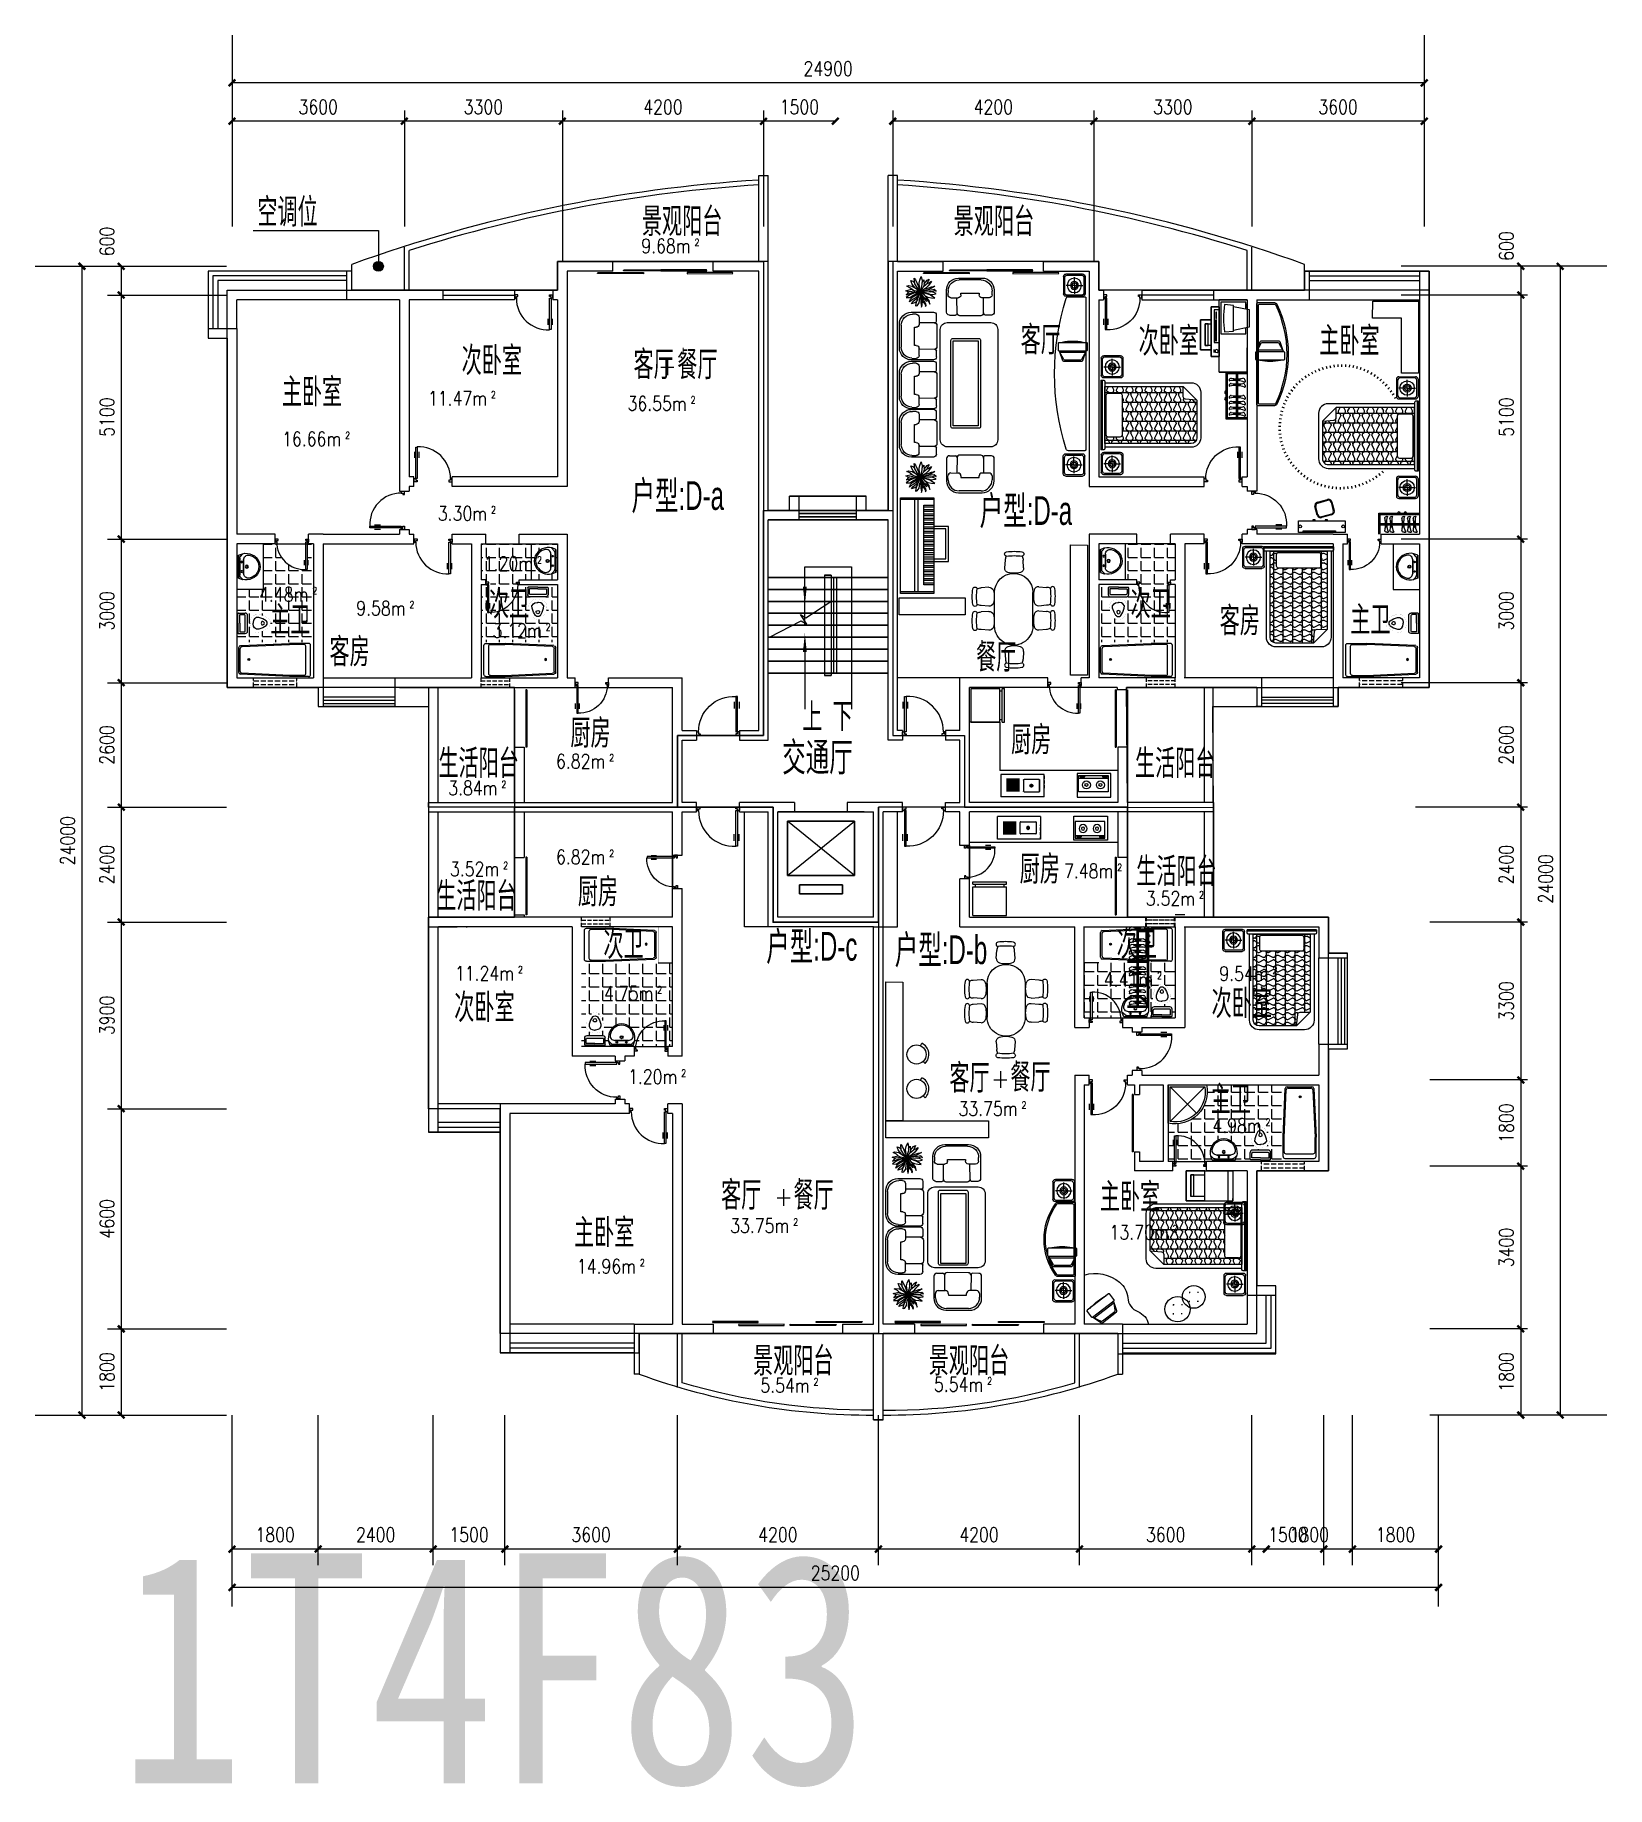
# Model space of a CAD drawing. Header units: millimetres. Extents: x 630 to 33459, y 325 to 36927.
import ezdxf
from ezdxf.enums import TextEntityAlignment as Align

# ---------------------------------------------------------------- set-up
doc = ezdxf.new("R2010")
doc.units = ezdxf.units.MM
doc.linetypes.add('DASH', pattern=[0.35, 0.25, -0.1])
doc.linetypes.add('HIDDEN', pattern=[7.5, 5, -2.5])
for name, color, linetype in [('3', 7, 'Continuous'), ('AXIS', 3, 'Continuous'), ('JJ', 8, 'Continuous'), ('PUB_TEXT', 7, 'Continuous'), ('PUB_WINDW', 7, 'Continuous'), ('STAIR', 2, 'Continuous'), ('T', 7, 'Continuous'), ('TC', 8, 'Continuous'), ('WALL', 255, 'Continuous'), ('WINDOW', 2, 'Continuous')]:
    doc.layers.add(name, color=color, linetype=linetype)
doc.styles.add('-宋体', font='SimSun.ttf', dxfattribs={"width": 0.8})
doc.styles.add('ATT', font='TXT')
doc.styles.add('DIM_FONT', font='SIMPLEX', dxfattribs={"width": 0.8})
doc.styles.add('HZ', font='txt', dxfattribs={"width": 0.7, "height": 5, "bigfont": 'hztxt'})
doc.styles.add('SIMPLEX', font='SIMPLEX.SHX')
doc.styles.get("Standard").update_dxf_attribs({"font": 'arial.ttf'})
doc.styles.add('STYLE1', font='swissko.ttf', dxfattribs={"width": 0.8})
doc.dimstyles.new('AXIS', dxfattribs={"dimtxt": 300, "dimasz": 1, "dimexe": 250, "dimexo": 300, "dimgap": 0.09, "dimtad": 1, "dimdec": 0, "dimzin": 0, "dimdsep": 46, "dimtxsty": 'DIM_FONT', "dimblk": '_DIMX', "dimcen": 0.09, "dimse1": 1, "dimse2": 1, "dimclrt": 7, "dimadec": 0, "dimazin": 0, "dimtfac": 1, "dimtdec": 0, "dimtix": 1, "dimtmove": 2, "dimatfit": 3, "dimldrblk": '_DIMX', "dimfxl": 1, "dimtolj": 1, "dimtzin": 0, "dimarcsym": 0})
pattern_1 = [(0, (-595486.6, -130723.57), (0, 279.4), [203.2, -76.2]), (90, (-595486.6, -130723.57), (-279.4, 2e-14), [203.2, -76.2])]
pattern_2 = [(0, (-15243.76, -19637.16), (0, 275), [200, -75]), (90, (-15243.76, -19637.16), (-275, 2e-14), [200, -75])]

msp = doc.modelspace()

# ---------------------------------------------------------------- texts
at = {"layer": 'PUB_TEXT', "style": '-宋体', "width": 0.8}
msp.add_text('1T4F83', height=4800, dxfattribs=at).set_placement((2382, 403))

# ---------------------------------------------------------------- blocks, each defined once
blk = doc.blocks.new('_DIMX')
at = {"const_width": 50}
blk.add_lwpolyline([(-70, -70), (70, 70)], dxfattribs=at)
blk = doc.blocks.new('*D38')
at = {"color": 0, "linetype": 'ByBlock', "transparency": 16777216}
blk.add_line((631034, 434389), (627436, 434389), dxfattribs=at)
at = {"layer": 'DEFPOINTS', "color": 0, "linetype": 'ByBlock', "transparency": 16777216}
for p in [(627435, 434389), (627435, 432189), (631035, 432189)]:
    blk.add_point(p, dxfattribs=at)
at = {"color": 0, "linetype": 'ByBlock', "transparency": 16777216, "rotation": 180}
blk.add_blockref('_DIMX', (627435, 434389), dxfattribs=at)
at = {"color": 0, "linetype": 'ByBlock', "transparency": 16777216}
blk.add_blockref('_DIMX', (631035, 434389), dxfattribs=at)
at = {"color": 7, "linetype": 'ByBlock', "transparency": 16777216, "insert": (629235, 434689), "char_height": 300, "attachment_point": 5, "style": 'DIM_FONT'}
blk.add_mtext('\\A1;3600', dxfattribs=at)
blk = doc.blocks.new('M_E7')
for p, q in [((-201, 62), (-201, -265)), ((-10, 112), (-151, 112)), ((-150, 61), (-150, -264)), ((-41, 81), (-130, 81)), ((-36, -102), (-36, 76)), ((0, -102), (0, 102)), ((-10, -315), (-151, -315)), ((-41, -284), (-130, -284)), ((-36, -102), (-36, -279)), ((0, -102), (0, -305))]:
    blk.add_line(p, q)
at = {"const_width": 1}
for points in [[(-651, -24), (-637, -1), (-550, 51), (-451, 83), (-371, 88), (-294, 37), (-262, -18), (-252, -84), (-252, -102)], [(-651, -180), (-637, -202), (-550, -254), (-451, -287), (-371, -292), (-294, -240), (-262, -186), (-252, -119), (-252, -102)]]:
    blk.add_lwpolyline(points, dxfattribs=at)
for points in [[(-597, -59), (-590, -49), (-523, -9), (-438, 19), (-389, 22), (-343, -9), (-325, -40), (-317, -89), (-317, -102)], [(-596, -145), (-590, -154), (-523, -194), (-438, -222), (-389, -225), (-343, -194), (-325, -164), (-317, -114), (-317, -102)]]:
    blk.add_lwpolyline(points)
blk.add_lwpolyline([(-644, -15, 0.39866), (-643, -191, 0.39866)], format="xyb", dxfattribs=at)
for centre, radius, start, end in [((-151, 62), 50, 90, 180), ((-130, 61), 20, 90, 180), ((-41, 76), 5, 0, 90), ((-10, 102), 10, 0, 90), ((-551, -102), 62.6, 137.0381, 223.979), ((-511, -114), 47.8, 77.2641, 164.6652), ((-511, -89), 47.8, 195.3348, 282.7359), ((-541, -103), 54.1, 1.1332, 40.3816), ((-541, -101), 54.1, 319.6184, 358.8668), ((-151, -265), 50, 180, 270), ((-130, -264), 20, 180, 270), ((-41, -279), 5, 270, 0), ((-10, -305), 10, 270, 0)]:
    blk.add_arc(centre, radius, start, end)
at = {"width": 0.8, "flags": 9}
for tag in ['XSIZE', 'YSIZE']:
    blk.add_attdef(tag, (0, 0), '', height=0.5, dxfattribs=at)
blk = doc.blocks.new('M_E6')
for p, q in [((240, 0), (-240, 0)), ((-237, 0), (239, 0)), ((240, 0), (270, -79)), ((-213, -36), (-271, -91)), ((-240, 0), (-270, -79)), ((-179, -23), (181, -23)), ((141, -105), (-141, -105)), ((-141, -105), (141, -105)), ((217, -37), (274, -95))]:
    blk.add_line(p, q)
for centre, radius in [((-99, -65), 16.3), ((2, -172), 31.6), ((2, -172), 23), ((101, -65), 16.3)]:
    blk.add_circle(centre, radius)
for centre, radius, start, end in [((28, -152), 307, 166.1751, 244.7296), ((-141, -205), 100, 90, 190.5602), ((0, -179), 243, 190.5602, 349.4398), ((-179, -73), 50, 90, 133.181), ((-28, -152), 307, 297.0639, 13.8249), ((141, -205), 100, 349.4398, 90), ((181, -73), 50, 44.5607, 90), ((0, -201), 250, 245.8071, 296.4628), ((28, -152), 307, 266.589, 266.5936)]:
    blk.add_arc(centre, radius, start, end)
at = {"width": 0.8, "flags": 9}
for tag in ['XSIZE', 'YSIZE']:
    blk.add_attdef(tag, (0, 0), '', height=0.5, dxfattribs=at)
blk = doc.blocks.new('_GCBLK')
at = {"linetype": 'DASH'}
for p, q in [((-0.5, -0.5), (-0.5, 0.5)), ((0.5, -0.5), (0.5, 0.5)), ((-0.5, 0.2), (0.5, 0.2)), ((-0.5, -0.2), (0.5, -0.2))]:
    blk.add_line(p, q, dxfattribs=at)
at = {"style": 'SIMPLEX', "flags": 9}
blk.add_attdef('A', text='', height=1, dxfattribs=at).set_placement((0, 1.5), align=Align.MIDDLE)
blk = doc.blocks.new('M_E10')
for p, q in [((-740, -70), (-740, -680)), ((-700, -30), (-302, -30)), ((-640, -90), (-640, -660)), ((-600, -50), (-300, -50)), ((-300, -50), (695, -96)), ((-298, -30), (724, -76)), ((730, -136), (730, -614)), ((760, -116), (760, -634)), ((-700, -720), (-302, -720)), ((-600, -700), (-300, -700)), ((695, -654), (-300, -700)), ((685, -654), (-300, -700)), ((724, -674), (-298, -720))]:
    blk.add_line(p, q)
at = {"const_width": 1.5}
for points in [[(-800, 0), (800, 0)], [(-800, -750), (-800, 0)], [(800, 0), (800, -750)], [(800, -750), (-800, -750)]]:
    blk.add_lwpolyline(points, dxfattribs=at)
for radius in [20, 16]:
    blk.add_circle((550, -386), radius)
for centre, start, end in [((-700, -70), 90, 180), ((-600, -90), 90, 180), ((-302, -70), 83.7966, 90), ((690, -136), 0, 83.3675), ((720, -116), 0, 83.7966), ((-700, -680), 180, 270), ((-600, -660), 180, 270), ((-302, -680), 270, 276.2034), ((690, -614), 276.6325, 0), ((720, -634), 276.2034, 0)]:
    blk.add_arc(centre, 40, start, end)
at = {"width": 0.8, "flags": 9}
for tag in ['XSIZE', 'YSIZE']:
    blk.add_attdef(tag, (0, 0), '', height=0.5, dxfattribs=at)
blk = doc.blocks.new('A$C578550E8')
at = {"layer": 'JJ'}
for p, q in [((0, 50, -1600), (0, 415, -1600)), ((25, 390, -1600), (25, 75, -1600)), ((400, 465, -1600), (50, 465, -1600)), ((375, 440, -1600), (75, 440, -1600)), ((227, 237, -1600), (227, 411, -1600)), ((425, 75, -1600), (425, 390, -1600)), ((450, 50, -1600), (450, 415, -1600)), ((227, 237, -1600), (53, 237, -1600)), ((75, 25, -1600), (375, 25, -1600)), ((227, 237, -1600), (227, 63, -1600)), ((227, 237, -1600), (400, 237, -1600)), ((400, 0, -1600), (50, 0, -1600))]:
    blk.add_line(p, q, dxfattribs=at)
for radius in [150, 82.4, 52.4]:
    blk.add_circle((227, 237, -1600), radius, dxfattribs=at)
for centre, start, end in [((50, 415, -1600), 90, 180), ((75, 390, -1600), 90, 180), ((375, 390, -1600), 360, 90), ((400, 415, -1600), 360, 90), ((50, 50, -1600), 180, 270), ((75, 75, -1600), 180, 270), ((375, 75, -1600), 270, 360), ((400, 50, -1600), 270, 360)]:
    blk.add_arc(centre, 49.9, start, end, dxfattribs=at)
blk = doc.blocks.new('A$C2EAD2DD6')
at = {"layer": 'JJ'}
for p, q in [((0, 0, -1600), (0, 1450, -1600)), ((64, 1450, -1600), (0, 1450, -1600)), ((30, 0, -1600), (30, 1450, -1600)), ((90, 26, -1600), (90, 1424, -1600)), ((1890, 1400, -1600), (90, 1400, -1600)), ((90, 1320, -1600), (90, 130, -1600)), ((1890, 1320, -1600), (90, 1320, -1600)), ((90, 1254, -1600), (177, 1254, -1600)), ((115, 1142, -1600), (115, 311, -1600)), ((135, 1231, -1600), (130, 1221, -1600)), ((135, 1231, -1600), (130, 1221, -1600)), ((130, 1202, -1600), (140, 1182, -1600)), ((130, 1202, -1600), (140, 1182, -1600)), ((131, 1221, -1600), (131, 1201, -1600)), ((148, 1244, -1600), (136, 1231, -1600)), ((161, 1264, -1600), (141, 1254, -1600)), ((168, 1254, -1600), (148, 1244, -1600)), ((403, 1186, -1600), (160, 1186, -1600)), ((173, 1276, -1600), (161, 1264, -1600)), ((171, 1320, -1600), (178, 1306, -1600)), ((171, 1320, -1600), (178, 1306, -1600)), ((178, 1286, -1600), (173, 1276, -1600)), ((178, 1286, -1600), (173, 1276, -1600)), ((177, 1254, -1600), (377, 1254, -1600)), ((177, 1254, -1600), (177, 1254, -1600)), ((178, 1286, -1600), (178, 1306, -1600)), ((236, 1320, -1600), (228, 1306, -1600)), ((236, 1320, -1600), (228, 1306, -1600)), ((228, 1286, -1600), (228, 1306, -1600)), ((228, 1286, -1600), (233, 1276, -1600)), ((228, 1286, -1600), (233, 1276, -1600)), ((233, 1276, -1600), (246, 1264, -1600)), ((239, 1254, -1600), (259, 1244, -1600)), ((246, 1264, -1600), (266, 1254, -1600)), ((259, 1244, -1600), (271, 1232, -1600)), ((276, 1201, -1600), (269, 1186, -1600)), ((276, 1201, -1600), (269, 1186, -1600)), ((271, 1232, -1600), (276, 1222, -1600)), ((271, 1232, -1600), (276, 1222, -1600)), ((276, 1221, -1600), (276, 1201, -1600)), ((335, 1231, -1600), (330, 1221, -1600)), ((335, 1231, -1600), (330, 1221, -1600)), ((330, 1202, -1600), (338, 1186, -1600)), ((330, 1202, -1600), (338, 1186, -1600)), ((331, 1221, -1600), (331, 1201, -1600)), ((348, 1244, -1600), (336, 1231, -1600)), ((361, 1264, -1600), (341, 1254, -1600)), ((368, 1254, -1600), (348, 1244, -1600)), ((373, 1276, -1600), (361, 1264, -1600)), ((371, 1320, -1600), (378, 1306, -1600)), ((371, 1320, -1600), (378, 1306, -1600)), ((378, 1286, -1600), (373, 1276, -1600)), ((378, 1286, -1600), (373, 1276, -1600)), ((377, 1254, -1600), (577, 1254, -1600)), ((377, 1254, -1600), (377, 1254, -1600)), ((378, 1286, -1600), (378, 1306, -1600)), ((436, 1320, -1600), (428, 1306, -1600)), ((436, 1320, -1600), (428, 1306, -1600)), ((428, 1286, -1600), (428, 1306, -1600)), ((428, 1286, -1600), (433, 1276, -1600)), ((428, 1286, -1600), (433, 1276, -1600)), ((433, 1276, -1600), (446, 1264, -1600)), ((439, 1254, -1600), (459, 1244, -1600)), ((446, 1264, -1600), (466, 1254, -1600)), ((476, 1201, -1600), (448, 1145, -1600)), ((476, 1201, -1600), (448, 1145, -1600)), ((448, 311, -1600), (448, 1142, -1600)), ((459, 1244, -1600), (471, 1232, -1600)), ((471, 1232, -1600), (476, 1222, -1600)), ((471, 1232, -1600), (476, 1222, -1600)), ((476, 1221, -1600), (476, 1201, -1600)), ((535, 1231, -1600), (530, 1221, -1600)), ((535, 1231, -1600), (530, 1221, -1600)), ((530, 1202, -1600), (578, 1106, -1600)), ((530, 1202, -1600), (578, 1106, -1600)), ((531, 1221, -1600), (531, 1201, -1600)), ((548, 1244, -1600), (536, 1231, -1600)), ((561, 1264, -1600), (541, 1254, -1600)), ((568, 1254, -1600), (548, 1244, -1600)), ((573, 1276, -1600), (561, 1264, -1600)), ((571, 1320, -1600), (578, 1306, -1600)), ((571, 1320, -1600), (578, 1306, -1600)), ((578, 1286, -1600), (573, 1276, -1600)), ((578, 1286, -1600), (573, 1276, -1600)), ((577, 1254, -1600), (577, 1254, -1600)), ((577, 1254, -1600), (777, 1254, -1600)), ((578, 1286, -1600), (578, 1306, -1600)), ((578, 1086, -1600), (578, 1106, -1600)), ((636, 1320, -1600), (628, 1306, -1600)), ((636, 1320, -1600), (628, 1306, -1600)), ((628, 1286, -1600), (628, 1306, -1600)), ((628, 1286, -1600), (633, 1276, -1600)), ((628, 1286, -1600), (633, 1276, -1600)), ((676, 1201, -1600), (628, 1106, -1600)), ((676, 1201, -1600), (628, 1106, -1600)), ((628, 1086, -1600), (628, 1106, -1600)), ((633, 1276, -1600), (646, 1264, -1600)), ((639, 1254, -1600), (659, 1244, -1600)), ((646, 1264, -1600), (666, 1254, -1600)), ((659, 1244, -1600), (671, 1232, -1600)), ((671, 1232, -1600), (676, 1222, -1600)), ((671, 1232, -1600), (676, 1222, -1600)), ((676, 1221, -1600), (676, 1201, -1600)), ((735, 1231, -1600), (730, 1221, -1600)), ((735, 1231, -1600), (730, 1221, -1600)), ((730, 1202, -1600), (778, 1106, -1600)), ((730, 1202, -1600), (778, 1106, -1600)), ((731, 1221, -1600), (731, 1201, -1600)), ((748, 1244, -1600), (736, 1231, -1600)), ((761, 1264, -1600), (741, 1254, -1600)), ((768, 1254, -1600), (748, 1244, -1600)), ((773, 1276, -1600), (761, 1264, -1600)), ((771, 1320, -1600), (778, 1306, -1600)), ((771, 1320, -1600), (778, 1306, -1600)), ((778, 1286, -1600), (773, 1276, -1600)), ((778, 1286, -1600), (773, 1276, -1600)), ((777, 1254, -1600), (977, 1254, -1600)), ((777, 1254, -1600), (777, 1254, -1600)), ((778, 1286, -1600), (778, 1306, -1600)), ((778, 1086, -1600), (778, 1106, -1600)), ((836, 1320, -1600), (828, 1306, -1600)), ((836, 1320, -1600), (828, 1306, -1600)), ((828, 1286, -1600), (828, 1306, -1600)), ((828, 1286, -1600), (833, 1276, -1600)), ((828, 1286, -1600), (833, 1276, -1600)), ((876, 1201, -1600), (828, 1106, -1600)), ((876, 1201, -1600), (828, 1106, -1600)), ((828, 1086, -1600), (828, 1106, -1600)), ((833, 1276, -1600), (846, 1264, -1600)), ((839, 1254, -1600), (859, 1244, -1600)), ((846, 1264, -1600), (866, 1254, -1600)), ((859, 1244, -1600), (871, 1232, -1600)), ((871, 1232, -1600), (876, 1222, -1600)), ((871, 1232, -1600), (876, 1222, -1600)), ((876, 1221, -1600), (876, 1201, -1600)), ((935, 1231, -1600), (930, 1221, -1600)), ((935, 1231, -1600), (930, 1221, -1600)), ((930, 1202, -1600), (978, 1106, -1600)), ((930, 1202, -1600), (978, 1106, -1600)), ((931, 1221, -1600), (931, 1201, -1600)), ((948, 1244, -1600), (936, 1231, -1600)), ((961, 1264, -1600), (941, 1254, -1600)), ((968, 1254, -1600), (948, 1244, -1600)), ((973, 1276, -1600), (961, 1264, -1600)), ((971, 1320, -1600), (978, 1306, -1600)), ((971, 1320, -1600), (978, 1306, -1600)), ((978, 1286, -1600), (973, 1276, -1600)), ((978, 1286, -1600), (973, 1276, -1600)), ((977, 1254, -1600), (978, 1254, -1600)), ((978, 1286, -1600), (978, 1306, -1600)), ((978, 1254, -1600), (1178, 1254, -1600)), ((978, 1086, -1600), (978, 1106, -1600)), ((1036, 1320, -1600), (1028, 1306, -1600)), ((1036, 1320, -1600), (1028, 1306, -1600)), ((1028, 1286, -1600), (1028, 1306, -1600)), ((1028, 1286, -1600), (1033, 1276, -1600)), ((1028, 1286, -1600), (1033, 1276, -1600)), ((1076, 1201, -1600), (1028, 1106, -1600)), ((1076, 1201, -1600), (1028, 1106, -1600)), ((1028, 1086, -1600), (1028, 1106, -1600)), ((1033, 1276, -1600), (1046, 1264, -1600)), ((1039, 1254, -1600), (1059, 1244, -1600)), ((1046, 1264, -1600), (1066, 1254, -1600)), ((1059, 1244, -1600), (1071, 1232, -1600)), ((1071, 1232, -1600), (1076, 1222, -1600)), ((1071, 1232, -1600), (1076, 1222, -1600)), ((1076, 1221, -1600), (1076, 1201, -1600)), ((1135, 1231, -1600), (1130, 1221, -1600)), ((1135, 1231, -1600), (1130, 1221, -1600)), ((1130, 1202, -1600), (1178, 1106, -1600)), ((1130, 1202, -1600), (1178, 1106, -1600)), ((1131, 1221, -1600), (1131, 1201, -1600)), ((1148, 1244, -1600), (1136, 1231, -1600)), ((1161, 1264, -1600), (1141, 1254, -1600)), ((1168, 1254, -1600), (1148, 1244, -1600)), ((1173, 1276, -1600), (1161, 1264, -1600)), ((1171, 1320, -1600), (1178, 1306, -1600)), ((1171, 1320, -1600), (1178, 1306, -1600)), ((1178, 1286, -1600), (1173, 1276, -1600)), ((1178, 1286, -1600), (1173, 1276, -1600)), ((1178, 1286, -1600), (1178, 1306, -1600)), ((1178, 1254, -1600), (1178, 1254, -1600)), ((1178, 1254, -1600), (1378, 1254, -1600)), ((1178, 1086, -1600), (1178, 1106, -1600)), ((1236, 1320, -1600), (1228, 1306, -1600)), ((1236, 1320, -1600), (1228, 1306, -1600)), ((1228, 1286, -1600), (1228, 1306, -1600)), ((1228, 1286, -1600), (1233, 1276, -1600)), ((1228, 1286, -1600), (1233, 1276, -1600)), ((1276, 1201, -1600), (1228, 1106, -1600)), ((1276, 1201, -1600), (1228, 1106, -1600)), ((1228, 1086, -1600), (1228, 1106, -1600)), ((1233, 1276, -1600), (1246, 1264, -1600)), ((1239, 1254, -1600), (1259, 1244, -1600)), ((1246, 1264, -1600), (1266, 1254, -1600)), ((1259, 1244, -1600), (1271, 1232, -1600)), ((1271, 1232, -1600), (1276, 1222, -1600)), ((1271, 1232, -1600), (1276, 1222, -1600)), ((1276, 1221, -1600), (1276, 1201, -1600)), ((1335, 1231, -1600), (1330, 1221, -1600)), ((1335, 1231, -1600), (1330, 1221, -1600)), ((1330, 1202, -1600), (1378, 1106, -1600)), ((1330, 1202, -1600), (1378, 1106, -1600)), ((1331, 1221, -1600), (1331, 1201, -1600)), ((1348, 1244, -1600), (1336, 1231, -1600)), ((1361, 1264, -1600), (1341, 1254, -1600)), ((1368, 1254, -1600), (1348, 1244, -1600)), ((1373, 1276, -1600), (1361, 1264, -1600)), ((1371, 1320, -1600), (1378, 1306, -1600)), ((1371, 1320, -1600), (1378, 1306, -1600)), ((1378, 1286, -1600), (1373, 1276, -1600)), ((1378, 1286, -1600), (1373, 1276, -1600)), ((1378, 1286, -1600), (1378, 1306, -1600)), ((1378, 1254, -1600), (1378, 1254, -1600)), ((1378, 1254, -1600), (1578, 1254, -1600)), ((1378, 1086, -1600), (1378, 1106, -1600)), ((1436, 1320, -1600), (1428, 1306, -1600)), ((1436, 1320, -1600), (1428, 1306, -1600)), ((1428, 1286, -1600), (1428, 1306, -1600)), ((1428, 1286, -1600), (1433, 1276, -1600)), ((1428, 1286, -1600), (1433, 1276, -1600)), ((1476, 1201, -1600), (1428, 1106, -1600)), ((1476, 1201, -1600), (1428, 1106, -1600)), ((1428, 1086, -1600), (1428, 1106, -1600)), ((1433, 1276, -1600), (1446, 1264, -1600)), ((1439, 1254, -1600), (1459, 1244, -1600)), ((1446, 1264, -1600), (1466, 1254, -1600)), ((1459, 1244, -1600), (1471, 1232, -1600)), ((1471, 1232, -1600), (1476, 1222, -1600)), ((1471, 1232, -1600), (1476, 1222, -1600)), ((1476, 1221, -1600), (1476, 1201, -1600)), ((1535, 1231, -1600), (1530, 1221, -1600)), ((1535, 1231, -1600), (1530, 1221, -1600)), ((1530, 1202, -1600), (1578, 1106, -1600)), ((1530, 1202, -1600), (1578, 1106, -1600)), ((1531, 1221, -1600), (1531, 1201, -1600)), ((1548, 1244, -1600), (1536, 1231, -1600)), ((1561, 1264, -1600), (1541, 1254, -1600)), ((1568, 1254, -1600), (1548, 1244, -1600)), ((1573, 1276, -1600), (1561, 1264, -1600)), ((1571, 1320, -1600), (1578, 1306, -1600)), ((1571, 1320, -1600), (1578, 1306, -1600)), ((1578, 1286, -1600), (1573, 1276, -1600)), ((1578, 1286, -1600), (1573, 1276, -1600)), ((1578, 1286, -1600), (1578, 1306, -1600)), ((1578, 1254, -1600), (1778, 1254, -1600)), ((1578, 1254, -1600), (1578, 1254, -1600)), ((1578, 1086, -1600), (1578, 1106, -1600)), ((1636, 1320, -1600), (1628, 1306, -1600)), ((1636, 1320, -1600), (1628, 1306, -1600)), ((1628, 1286, -1600), (1628, 1306, -1600)), ((1628, 1286, -1600), (1633, 1276, -1600)), ((1628, 1286, -1600), (1633, 1276, -1600)), ((1676, 1201, -1600), (1628, 1106, -1600)), ((1676, 1201, -1600), (1628, 1106, -1600)), ((1628, 1086, -1600), (1628, 1106, -1600)), ((1633, 1276, -1600), (1646, 1264, -1600)), ((1639, 1254, -1600), (1659, 1244, -1600)), ((1646, 1264, -1600), (1666, 1254, -1600)), ((1659, 1244, -1600), (1671, 1232, -1600)), ((1671, 1232, -1600), (1676, 1222, -1600)), ((1671, 1232, -1600), (1676, 1222, -1600)), ((1676, 1221, -1600), (1676, 1201, -1600)), ((1735, 1231, -1600), (1730, 1221, -1600)), ((1735, 1231, -1600), (1730, 1221, -1600)), ((1730, 1202, -1600), (1778, 1106, -1600)), ((1730, 1202, -1600), (1778, 1106, -1600)), ((1731, 1221, -1600), (1731, 1201, -1600)), ((1748, 1244, -1600), (1736, 1231, -1600)), ((1761, 1264, -1600), (1741, 1254, -1600)), ((1768, 1254, -1600), (1748, 1244, -1600)), ((1773, 1276, -1600), (1761, 1264, -1600)), ((1771, 1320, -1600), (1778, 1306, -1600)), ((1771, 1320, -1600), (1778, 1306, -1600)), ((1778, 1286, -1600), (1773, 1276, -1600)), ((1778, 1286, -1600), (1773, 1276, -1600)), ((1778, 1286, -1600), (1778, 1306, -1600)), ((1778, 1254, -1600), (1978, 1254, -1600)), ((1778, 1254, -1600), (1778, 1254, -1600)), ((1778, 1086, -1600), (1778, 1106, -1600)), ((1836, 1320, -1600), (1828, 1306, -1600)), ((1836, 1320, -1600), (1828, 1306, -1600)), ((1828, 1286, -1600), (1828, 1306, -1600)), ((1828, 1286, -1600), (1833, 1276, -1600)), ((1828, 1286, -1600), (1833, 1276, -1600)), ((1876, 1201, -1600), (1828, 1106, -1600)), ((1876, 1201, -1600), (1828, 1106, -1600)), ((1828, 1086, -1600), (1828, 1106, -1600)), ((1833, 1276, -1600), (1846, 1264, -1600)), ((1839, 1254, -1600), (1859, 1244, -1600)), ((1846, 1264, -1600), (1866, 1254, -1600)), ((1859, 1244, -1600), (1871, 1232, -1600)), ((1871, 1232, -1600), (1876, 1222, -1600)), ((1871, 1232, -1600), (1876, 1222, -1600)), ((1876, 1221, -1600), (1876, 1201, -1600)), ((1935, 1231, -1600), (1930, 1221, -1600)), ((1935, 1231, -1600), (1930, 1221, -1600)), ((1930, 1202, -1600), (1978, 1106, -1600)), ((1930, 1202, -1600), (1978, 1106, -1600)), ((1931, 1221, -1600), (1931, 1201, -1600)), ((1948, 1244, -1600), (1936, 1231, -1600)), ((1961, 1264, -1600), (1941, 1254, -1600)), ((1968, 1254, -1600), (1948, 1244, -1600)), ((1973, 1276, -1600), (1961, 1264, -1600)), ((1977, 1283, -1600), (1973, 1276, -1600)), ((1977, 1283, -1600), (1973, 1276, -1600)), ((1978, 1254, -1600), (1979, 1254, -1600)), ((1978, 1086, -1600), (1978, 1106, -1600)), ((1979, 1254, -1600), (1997, 1254, -1600)), ((2010, 415, -1600), (2010, 1200, -1600)), ((2090, 250, -1600), (2090, 1200, -1600)), ((90, 1054, -1600), (115, 1054, -1600)), ((90, 854, -1600), (115, 854, -1600)), ((448, 1062, -1600), (466, 1054, -1600)), ((448, 1054, -1600), (577, 1054, -1600)), ((448, 1049, -1600), (459, 1044, -1600)), ((476, 1001, -1600), (448, 945, -1600)), ((476, 1001, -1600), (448, 945, -1600)), ((448, 862, -1600), (466, 854, -1600)), ((448, 854, -1600), (577, 854, -1600)), ((448, 849, -1600), (459, 844, -1600)), ((476, 801, -1600), (448, 745, -1600)), ((476, 801, -1600), (448, 745, -1600)), ((459, 1044, -1600), (471, 1032, -1600)), ((459, 844, -1600), (471, 832, -1600)), ((471, 1032, -1600), (476, 1022, -1600)), ((471, 1032, -1600), (476, 1022, -1600)), ((471, 832, -1600), (476, 822, -1600)), ((471, 832, -1600), (476, 822, -1600)), ((476, 1021, -1600), (476, 1001, -1600)), ((476, 821, -1600), (476, 801, -1600)), ((535, 1031, -1600), (530, 1021, -1600)), ((535, 1031, -1600), (530, 1021, -1600)), ((530, 1002, -1600), (578, 906, -1600)), ((530, 1002, -1600), (578, 906, -1600)), ((535, 831, -1600), (530, 821, -1600)), ((535, 831, -1600), (530, 821, -1600)), ((530, 802, -1600), (578, 706, -1600)), ((530, 802, -1600), (578, 706, -1600)), ((531, 1021, -1600), (531, 1001, -1600)), ((531, 821, -1600), (531, 801, -1600)), ((548, 1044, -1600), (536, 1031, -1600)), ((548, 844, -1600), (536, 831, -1600)), ((561, 1064, -1600), (541, 1054, -1600)), ((561, 864, -1600), (541, 854, -1600)), ((568, 1054, -1600), (548, 1044, -1600)), ((568, 854, -1600), (548, 844, -1600)), ((573, 1076, -1600), (561, 1064, -1600)), ((573, 876, -1600), (561, 864, -1600)), ((578, 1086, -1600), (573, 1076, -1600)), ((578, 1086, -1600), (573, 1076, -1600)), ((578, 886, -1600), (573, 876, -1600)), ((578, 886, -1600), (573, 876, -1600)), ((577, 1054, -1600), (577, 1054, -1600)), ((577, 1054, -1600), (777, 1054, -1600)), ((577, 854, -1600), (577, 854, -1600)), ((577, 854, -1600), (777, 854, -1600)), ((578, 886, -1600), (578, 906, -1600)), ((628, 1086, -1600), (633, 1076, -1600)), ((628, 1086, -1600), (633, 1076, -1600)), ((676, 1001, -1600), (628, 906, -1600)), ((676, 1001, -1600), (628, 906, -1600)), ((628, 886, -1600), (628, 906, -1600)), ((628, 886, -1600), (633, 876, -1600)), ((628, 886, -1600), (633, 876, -1600)), ((676, 801, -1600), (628, 706, -1600)), ((676, 801, -1600), (628, 706, -1600)), ((633, 1076, -1600), (646, 1064, -1600)), ((633, 876, -1600), (646, 864, -1600)), ((639, 1054, -1600), (659, 1044, -1600)), ((639, 854, -1600), (659, 844, -1600)), ((646, 1064, -1600), (666, 1054, -1600)), ((646, 864, -1600), (666, 854, -1600)), ((659, 1044, -1600), (671, 1032, -1600)), ((659, 844, -1600), (671, 832, -1600)), ((671, 1032, -1600), (676, 1022, -1600)), ((671, 1032, -1600), (676, 1022, -1600)), ((671, 832, -1600), (676, 822, -1600)), ((671, 832, -1600), (676, 822, -1600)), ((676, 1021, -1600), (676, 1001, -1600)), ((676, 821, -1600), (676, 801, -1600)), ((735, 1031, -1600), (730, 1021, -1600)), ((735, 1031, -1600), (730, 1021, -1600)), ((730, 1002, -1600), (778, 906, -1600)), ((730, 1002, -1600), (778, 906, -1600)), ((735, 831, -1600), (730, 821, -1600)), ((735, 831, -1600), (730, 821, -1600)), ((730, 802, -1600), (778, 706, -1600)), ((730, 802, -1600), (778, 706, -1600)), ((731, 1021, -1600), (731, 1001, -1600)), ((731, 821, -1600), (731, 801, -1600)), ((748, 1044, -1600), (736, 1031, -1600)), ((748, 844, -1600), (736, 831, -1600)), ((761, 1064, -1600), (741, 1054, -1600)), ((761, 864, -1600), (741, 854, -1600)), ((768, 1054, -1600), (748, 1044, -1600)), ((768, 854, -1600), (748, 844, -1600)), ((773, 1076, -1600), (761, 1064, -1600)), ((773, 876, -1600), (761, 864, -1600)), ((778, 1086, -1600), (773, 1076, -1600)), ((778, 1086, -1600), (773, 1076, -1600)), ((778, 886, -1600), (773, 876, -1600)), ((778, 886, -1600), (773, 876, -1600)), ((777, 1054, -1600), (977, 1054, -1600)), ((777, 1054, -1600), (777, 1054, -1600)), ((777, 854, -1600), (977, 854, -1600)), ((777, 854, -1600), (777, 854, -1600)), ((778, 886, -1600), (778, 906, -1600)), ((828, 1086, -1600), (833, 1076, -1600)), ((828, 1086, -1600), (833, 1076, -1600)), ((876, 1001, -1600), (828, 906, -1600)), ((876, 1001, -1600), (828, 906, -1600)), ((828, 886, -1600), (828, 906, -1600)), ((828, 886, -1600), (833, 876, -1600)), ((828, 886, -1600), (833, 876, -1600)), ((876, 801, -1600), (828, 706, -1600)), ((876, 801, -1600), (828, 706, -1600)), ((833, 1076, -1600), (846, 1064, -1600)), ((833, 876, -1600), (846, 864, -1600)), ((839, 1054, -1600), (859, 1044, -1600)), ((839, 854, -1600), (859, 844, -1600)), ((846, 1064, -1600), (866, 1054, -1600)), ((846, 864, -1600), (866, 854, -1600)), ((859, 1044, -1600), (871, 1032, -1600)), ((859, 844, -1600), (871, 832, -1600)), ((871, 1032, -1600), (876, 1022, -1600)), ((871, 1032, -1600), (876, 1022, -1600)), ((871, 832, -1600), (876, 822, -1600)), ((871, 832, -1600), (876, 822, -1600)), ((876, 1021, -1600), (876, 1001, -1600)), ((876, 821, -1600), (876, 801, -1600)), ((935, 1031, -1600), (930, 1021, -1600)), ((935, 1031, -1600), (930, 1021, -1600)), ((930, 1002, -1600), (978, 906, -1600)), ((930, 1002, -1600), (978, 906, -1600)), ((935, 831, -1600), (930, 821, -1600)), ((935, 831, -1600), (930, 821, -1600)), ((930, 802, -1600), (978, 706, -1600)), ((930, 802, -1600), (978, 706, -1600)), ((931, 1021, -1600), (931, 1001, -1600)), ((931, 821, -1600), (931, 801, -1600)), ((948, 1044, -1600), (936, 1031, -1600)), ((948, 844, -1600), (936, 831, -1600)), ((961, 1064, -1600), (941, 1054, -1600)), ((961, 864, -1600), (941, 854, -1600)), ((968, 1054, -1600), (948, 1044, -1600)), ((968, 854, -1600), (948, 844, -1600)), ((973, 1076, -1600), (961, 1064, -1600)), ((973, 876, -1600), (961, 864, -1600)), ((978, 1086, -1600), (973, 1076, -1600)), ((978, 1086, -1600), (973, 1076, -1600)), ((978, 886, -1600), (973, 876, -1600)), ((978, 886, -1600), (973, 876, -1600)), ((977, 1054, -1600), (978, 1054, -1600)), ((977, 854, -1600), (978, 854, -1600)), ((978, 1054, -1600), (1178, 1054, -1600)), ((978, 886, -1600), (978, 906, -1600)), ((978, 854, -1600), (1178, 854, -1600)), ((1028, 1086, -1600), (1033, 1076, -1600)), ((1028, 1086, -1600), (1033, 1076, -1600)), ((1076, 1001, -1600), (1028, 906, -1600)), ((1076, 1001, -1600), (1028, 906, -1600)), ((1028, 886, -1600), (1028, 906, -1600)), ((1028, 886, -1600), (1033, 876, -1600)), ((1028, 886, -1600), (1033, 876, -1600)), ((1076, 801, -1600), (1028, 706, -1600)), ((1076, 801, -1600), (1028, 706, -1600)), ((1033, 1076, -1600), (1046, 1064, -1600)), ((1033, 876, -1600), (1046, 864, -1600)), ((1039, 1054, -1600), (1059, 1044, -1600)), ((1039, 854, -1600), (1059, 844, -1600)), ((1046, 1064, -1600), (1066, 1054, -1600)), ((1046, 864, -1600), (1066, 854, -1600)), ((1059, 1044, -1600), (1071, 1032, -1600)), ((1059, 844, -1600), (1071, 832, -1600)), ((1071, 1032, -1600), (1076, 1022, -1600)), ((1071, 1032, -1600), (1076, 1022, -1600)), ((1071, 832, -1600), (1076, 822, -1600)), ((1071, 832, -1600), (1076, 822, -1600)), ((1076, 1021, -1600), (1076, 1001, -1600)), ((1076, 821, -1600), (1076, 801, -1600)), ((1135, 1031, -1600), (1130, 1021, -1600)), ((1135, 1031, -1600), (1130, 1021, -1600)), ((1130, 1002, -1600), (1178, 906, -1600)), ((1130, 1002, -1600), (1178, 906, -1600)), ((1135, 831, -1600), (1130, 821, -1600)), ((1135, 831, -1600), (1130, 821, -1600)), ((1130, 802, -1600), (1178, 706, -1600)), ((1130, 802, -1600), (1178, 706, -1600)), ((1131, 1021, -1600), (1131, 1001, -1600)), ((1131, 821, -1600), (1131, 801, -1600)), ((1148, 1044, -1600), (1136, 1031, -1600)), ((1148, 844, -1600), (1136, 831, -1600)), ((1161, 1064, -1600), (1141, 1054, -1600)), ((1161, 864, -1600), (1141, 854, -1600)), ((1168, 1054, -1600), (1148, 1044, -1600)), ((1168, 854, -1600), (1148, 844, -1600)), ((1173, 1076, -1600), (1161, 1064, -1600)), ((1173, 876, -1600), (1161, 864, -1600)), ((1178, 1086, -1600), (1173, 1076, -1600)), ((1178, 1086, -1600), (1173, 1076, -1600)), ((1178, 886, -1600), (1173, 876, -1600)), ((1178, 886, -1600), (1173, 876, -1600)), ((1178, 1054, -1600), (1178, 1054, -1600)), ((1178, 1054, -1600), (1378, 1054, -1600)), ((1178, 886, -1600), (1178, 906, -1600)), ((1178, 854, -1600), (1178, 854, -1600)), ((1178, 854, -1600), (1378, 854, -1600)), ((1228, 1086, -1600), (1233, 1076, -1600)), ((1228, 1086, -1600), (1233, 1076, -1600)), ((1276, 1001, -1600), (1228, 906, -1600)), ((1276, 1001, -1600), (1228, 906, -1600)), ((1228, 886, -1600), (1228, 906, -1600)), ((1228, 886, -1600), (1233, 876, -1600)), ((1228, 886, -1600), (1233, 876, -1600)), ((1276, 801, -1600), (1228, 706, -1600)), ((1276, 801, -1600), (1228, 706, -1600)), ((1233, 1076, -1600), (1246, 1064, -1600)), ((1233, 876, -1600), (1246, 864, -1600)), ((1239, 1054, -1600), (1259, 1044, -1600)), ((1239, 854, -1600), (1259, 844, -1600)), ((1246, 1064, -1600), (1266, 1054, -1600)), ((1246, 864, -1600), (1266, 854, -1600)), ((1259, 1044, -1600), (1271, 1032, -1600)), ((1259, 844, -1600), (1271, 832, -1600)), ((1271, 1032, -1600), (1276, 1022, -1600)), ((1271, 1032, -1600), (1276, 1022, -1600)), ((1271, 832, -1600), (1276, 822, -1600)), ((1271, 832, -1600), (1276, 822, -1600)), ((1276, 1021, -1600), (1276, 1001, -1600)), ((1276, 821, -1600), (1276, 801, -1600)), ((1335, 1031, -1600), (1330, 1021, -1600)), ((1335, 1031, -1600), (1330, 1021, -1600)), ((1330, 1002, -1600), (1378, 906, -1600)), ((1330, 1002, -1600), (1378, 906, -1600)), ((1335, 831, -1600), (1330, 821, -1600)), ((1335, 831, -1600), (1330, 821, -1600)), ((1330, 802, -1600), (1378, 706, -1600)), ((1330, 802, -1600), (1378, 706, -1600)), ((1331, 1021, -1600), (1331, 1001, -1600)), ((1331, 821, -1600), (1331, 801, -1600)), ((1348, 1044, -1600), (1336, 1031, -1600)), ((1348, 844, -1600), (1336, 831, -1600)), ((1361, 1064, -1600), (1341, 1054, -1600)), ((1361, 864, -1600), (1341, 854, -1600)), ((1368, 1054, -1600), (1348, 1044, -1600)), ((1368, 854, -1600), (1348, 844, -1600)), ((1373, 1076, -1600), (1361, 1064, -1600)), ((1373, 876, -1600), (1361, 864, -1600)), ((1378, 1086, -1600), (1373, 1076, -1600)), ((1378, 1086, -1600), (1373, 1076, -1600)), ((1378, 886, -1600), (1373, 876, -1600)), ((1378, 886, -1600), (1373, 876, -1600)), ((1378, 1054, -1600), (1378, 1054, -1600)), ((1378, 1054, -1600), (1578, 1054, -1600)), ((1378, 886, -1600), (1378, 906, -1600)), ((1378, 854, -1600), (1378, 854, -1600)), ((1378, 854, -1600), (1578, 854, -1600)), ((1428, 1086, -1600), (1433, 1076, -1600)), ((1428, 1086, -1600), (1433, 1076, -1600)), ((1476, 1001, -1600), (1428, 906, -1600)), ((1476, 1001, -1600), (1428, 906, -1600)), ((1428, 886, -1600), (1428, 906, -1600)), ((1428, 886, -1600), (1433, 876, -1600)), ((1428, 886, -1600), (1433, 876, -1600)), ((1476, 801, -1600), (1428, 706, -1600)), ((1476, 801, -1600), (1428, 706, -1600)), ((1433, 1076, -1600), (1446, 1064, -1600)), ((1433, 876, -1600), (1446, 864, -1600)), ((1439, 1054, -1600), (1459, 1044, -1600)), ((1439, 854, -1600), (1459, 844, -1600)), ((1446, 1064, -1600), (1466, 1054, -1600)), ((1446, 864, -1600), (1466, 854, -1600)), ((1459, 1044, -1600), (1471, 1032, -1600)), ((1459, 844, -1600), (1471, 832, -1600)), ((1471, 1032, -1600), (1476, 1022, -1600)), ((1471, 1032, -1600), (1476, 1022, -1600)), ((1471, 832, -1600), (1476, 822, -1600)), ((1471, 832, -1600), (1476, 822, -1600)), ((1476, 1021, -1600), (1476, 1001, -1600)), ((1476, 821, -1600), (1476, 801, -1600)), ((1535, 1031, -1600), (1530, 1021, -1600)), ((1535, 1031, -1600), (1530, 1021, -1600)), ((1530, 1002, -1600), (1578, 906, -1600)), ((1530, 1002, -1600), (1578, 906, -1600)), ((1535, 831, -1600), (1530, 821, -1600)), ((1535, 831, -1600), (1530, 821, -1600)), ((1530, 802, -1600), (1578, 706, -1600)), ((1530, 802, -1600), (1578, 706, -1600)), ((1531, 1021, -1600), (1531, 1001, -1600)), ((1531, 821, -1600), (1531, 801, -1600)), ((1548, 1044, -1600), (1536, 1031, -1600)), ((1548, 844, -1600), (1536, 831, -1600)), ((1561, 1064, -1600), (1541, 1054, -1600)), ((1561, 864, -1600), (1541, 854, -1600)), ((1568, 1054, -1600), (1548, 1044, -1600)), ((1568, 854, -1600), (1548, 844, -1600)), ((1573, 1076, -1600), (1561, 1064, -1600)), ((1573, 876, -1600), (1561, 864, -1600)), ((1578, 1086, -1600), (1573, 1076, -1600)), ((1578, 1086, -1600), (1573, 1076, -1600)), ((1578, 886, -1600), (1573, 876, -1600)), ((1578, 886, -1600), (1573, 876, -1600)), ((1578, 1054, -1600), (1778, 1054, -1600)), ((1578, 1054, -1600), (1578, 1054, -1600)), ((1578, 886, -1600), (1578, 906, -1600)), ((1578, 854, -1600), (1778, 854, -1600)), ((1578, 854, -1600), (1578, 854, -1600)), ((1628, 1086, -1600), (1633, 1076, -1600)), ((1628, 1086, -1600), (1633, 1076, -1600)), ((1676, 1001, -1600), (1628, 906, -1600)), ((1676, 1001, -1600), (1628, 906, -1600)), ((1628, 886, -1600), (1628, 906, -1600)), ((1628, 886, -1600), (1633, 876, -1600)), ((1628, 886, -1600), (1633, 876, -1600)), ((1676, 801, -1600), (1628, 706, -1600)), ((1676, 801, -1600), (1628, 706, -1600)), ((1633, 1076, -1600), (1646, 1064, -1600)), ((1633, 876, -1600), (1646, 864, -1600)), ((1639, 1054, -1600), (1659, 1044, -1600)), ((1639, 854, -1600), (1659, 844, -1600)), ((1646, 1064, -1600), (1666, 1054, -1600)), ((1646, 864, -1600), (1666, 854, -1600)), ((1659, 1044, -1600), (1671, 1032, -1600)), ((1659, 844, -1600), (1671, 832, -1600)), ((1671, 1032, -1600), (1676, 1022, -1600)), ((1671, 1032, -1600), (1676, 1022, -1600)), ((1671, 832, -1600), (1676, 822, -1600)), ((1671, 832, -1600), (1676, 822, -1600)), ((1676, 1021, -1600), (1676, 1001, -1600)), ((1676, 821, -1600), (1676, 801, -1600)), ((1735, 1031, -1600), (1730, 1021, -1600)), ((1735, 1031, -1600), (1730, 1021, -1600)), ((1730, 1002, -1600), (1778, 906, -1600)), ((1730, 1002, -1600), (1778, 906, -1600)), ((1735, 831, -1600), (1730, 821, -1600)), ((1735, 831, -1600), (1730, 821, -1600)), ((1730, 802, -1600), (1778, 706, -1600)), ((1730, 802, -1600), (1778, 706, -1600)), ((1731, 1021, -1600), (1731, 1001, -1600)), ((1731, 821, -1600), (1731, 801, -1600)), ((1748, 1044, -1600), (1736, 1031, -1600)), ((1748, 844, -1600), (1736, 831, -1600)), ((1761, 1064, -1600), (1741, 1054, -1600)), ((1761, 864, -1600), (1741, 854, -1600)), ((1768, 1054, -1600), (1748, 1044, -1600)), ((1768, 854, -1600), (1748, 844, -1600)), ((1773, 1076, -1600), (1761, 1064, -1600)), ((1773, 876, -1600), (1761, 864, -1600)), ((1778, 1086, -1600), (1773, 1076, -1600)), ((1778, 1086, -1600), (1773, 1076, -1600)), ((1778, 886, -1600), (1773, 876, -1600)), ((1778, 886, -1600), (1773, 876, -1600)), ((1778, 1054, -1600), (1978, 1054, -1600)), ((1778, 1054, -1600), (1778, 1054, -1600)), ((1778, 886, -1600), (1778, 906, -1600)), ((1778, 854, -1600), (1978, 854, -1600)), ((1778, 854, -1600), (1778, 854, -1600)), ((1828, 1086, -1600), (1833, 1076, -1600)), ((1828, 1086, -1600), (1833, 1076, -1600)), ((1876, 1001, -1600), (1828, 906, -1600)), ((1876, 1001, -1600), (1828, 906, -1600)), ((1828, 886, -1600), (1828, 906, -1600)), ((1828, 886, -1600), (1833, 876, -1600)), ((1828, 886, -1600), (1833, 876, -1600)), ((1876, 801, -1600), (1828, 706, -1600)), ((1876, 801, -1600), (1828, 706, -1600)), ((1833, 1076, -1600), (1846, 1064, -1600)), ((1833, 876, -1600), (1846, 864, -1600)), ((1839, 1054, -1600), (1859, 1044, -1600)), ((1839, 854, -1600), (1859, 844, -1600)), ((1846, 1064, -1600), (1866, 1054, -1600)), ((1846, 864, -1600), (1866, 854, -1600)), ((1859, 1044, -1600), (1871, 1032, -1600)), ((1859, 844, -1600), (1871, 832, -1600)), ((1871, 1032, -1600), (1876, 1022, -1600)), ((1871, 1032, -1600), (1876, 1022, -1600)), ((1871, 832, -1600), (1876, 822, -1600)), ((1871, 832, -1600), (1876, 822, -1600)), ((1876, 1021, -1600), (1876, 1001, -1600)), ((1876, 821, -1600), (1876, 801, -1600)), ((1935, 1031, -1600), (1930, 1021, -1600)), ((1935, 1031, -1600), (1930, 1021, -1600)), ((1930, 1002, -1600), (1978, 906, -1600)), ((1930, 1002, -1600), (1978, 906, -1600)), ((1935, 831, -1600), (1930, 821, -1600)), ((1935, 831, -1600), (1930, 821, -1600)), ((1930, 802, -1600), (1978, 706, -1600)), ((1930, 802, -1600), (1978, 706, -1600)), ((1931, 1021, -1600), (1931, 1001, -1600)), ((1931, 821, -1600), (1931, 801, -1600)), ((1948, 1044, -1600), (1936, 1031, -1600)), ((1948, 844, -1600), (1936, 831, -1600)), ((1961, 1064, -1600), (1941, 1054, -1600)), ((1961, 864, -1600), (1941, 854, -1600)), ((1968, 1054, -1600), (1948, 1044, -1600)), ((1968, 854, -1600), (1948, 844, -1600)), ((1973, 1076, -1600), (1961, 1064, -1600)), ((1973, 876, -1600), (1961, 864, -1600)), ((1978, 1086, -1600), (1973, 1076, -1600)), ((1978, 1086, -1600), (1973, 1076, -1600)), ((1978, 886, -1600), (1973, 876, -1600)), ((1978, 886, -1600), (1973, 876, -1600)), ((1978, 1054, -1600), (1979, 1054, -1600)), ((1978, 886, -1600), (1978, 906, -1600)), ((1978, 854, -1600), (1979, 854, -1600)), ((1979, 1054, -1600), (2010, 1054, -1600)), ((1979, 854, -1600), (2010, 854, -1600)), ((90, 654, -1600), (115, 654, -1600)), ((90, 454, -1600), (115, 454, -1600)), ((448, 662, -1600), (466, 654, -1600)), ((448, 654, -1600), (577, 654, -1600)), ((448, 649, -1600), (459, 644, -1600)), ((476, 601, -1600), (448, 545, -1600)), ((476, 601, -1600), (448, 545, -1600)), ((448, 462, -1600), (466, 454, -1600)), ((448, 454, -1600), (577, 454, -1600)), ((448, 449, -1600), (459, 444, -1600)), ((476, 401, -1600), (448, 345, -1600)), ((476, 401, -1600), (448, 345, -1600)), ((459, 644, -1600), (471, 632, -1600)), ((459, 444, -1600), (471, 432, -1600)), ((471, 632, -1600), (476, 622, -1600)), ((471, 632, -1600), (476, 622, -1600)), ((471, 432, -1600), (476, 422, -1600)), ((471, 432, -1600), (476, 422, -1600)), ((476, 621, -1600), (476, 601, -1600)), ((476, 421, -1600), (476, 401, -1600)), ((535, 631, -1600), (530, 621, -1600)), ((535, 631, -1600), (530, 621, -1600)), ((530, 602, -1600), (578, 506, -1600)), ((530, 602, -1600), (578, 506, -1600)), ((535, 431, -1600), (530, 421, -1600)), ((535, 431, -1600), (530, 421, -1600)), ((530, 402, -1600), (578, 306, -1600)), ((530, 402, -1600), (578, 306, -1600)), ((531, 621, -1600), (531, 601, -1600)), ((531, 421, -1600), (531, 401, -1600)), ((548, 644, -1600), (536, 631, -1600)), ((548, 444, -1600), (536, 431, -1600)), ((561, 664, -1600), (541, 654, -1600)), ((561, 464, -1600), (541, 454, -1600)), ((568, 654, -1600), (548, 644, -1600)), ((568, 454, -1600), (548, 444, -1600)), ((573, 676, -1600), (561, 664, -1600)), ((573, 476, -1600), (561, 464, -1600)), ((578, 686, -1600), (573, 676, -1600)), ((578, 686, -1600), (573, 676, -1600)), ((578, 486, -1600), (573, 476, -1600)), ((578, 486, -1600), (573, 476, -1600)), ((577, 654, -1600), (577, 654, -1600)), ((577, 654, -1600), (777, 654, -1600)), ((577, 454, -1600), (577, 454, -1600)), ((577, 454, -1600), (777, 454, -1600)), ((578, 686, -1600), (578, 706, -1600)), ((578, 486, -1600), (578, 506, -1600)), ((628, 686, -1600), (628, 706, -1600)), ((628, 686, -1600), (633, 676, -1600)), ((628, 686, -1600), (633, 676, -1600)), ((676, 601, -1600), (628, 506, -1600)), ((676, 601, -1600), (628, 506, -1600)), ((628, 486, -1600), (628, 506, -1600)), ((628, 486, -1600), (633, 476, -1600)), ((628, 486, -1600), (633, 476, -1600)), ((676, 401, -1600), (628, 306, -1600)), ((676, 401, -1600), (628, 306, -1600)), ((633, 676, -1600), (646, 664, -1600)), ((633, 476, -1600), (646, 464, -1600)), ((639, 654, -1600), (659, 644, -1600)), ((639, 454, -1600), (659, 444, -1600)), ((646, 664, -1600), (666, 654, -1600)), ((646, 464, -1600), (666, 454, -1600)), ((659, 644, -1600), (671, 632, -1600)), ((659, 444, -1600), (671, 432, -1600)), ((671, 632, -1600), (676, 622, -1600)), ((671, 632, -1600), (676, 622, -1600)), ((671, 432, -1600), (676, 422, -1600)), ((671, 432, -1600), (676, 422, -1600)), ((676, 621, -1600), (676, 601, -1600)), ((676, 421, -1600), (676, 401, -1600)), ((735, 631, -1600), (730, 621, -1600)), ((735, 631, -1600), (730, 621, -1600)), ((730, 602, -1600), (778, 506, -1600)), ((730, 602, -1600), (778, 506, -1600)), ((735, 431, -1600), (730, 421, -1600)), ((735, 431, -1600), (730, 421, -1600)), ((730, 402, -1600), (778, 306, -1600)), ((730, 402, -1600), (778, 306, -1600)), ((731, 621, -1600), (731, 601, -1600)), ((731, 421, -1600), (731, 401, -1600)), ((748, 644, -1600), (736, 631, -1600)), ((748, 444, -1600), (736, 431, -1600)), ((761, 664, -1600), (741, 654, -1600)), ((761, 464, -1600), (741, 454, -1600)), ((768, 654, -1600), (748, 644, -1600)), ((768, 454, -1600), (748, 444, -1600)), ((773, 676, -1600), (761, 664, -1600)), ((773, 476, -1600), (761, 464, -1600)), ((778, 686, -1600), (773, 676, -1600)), ((778, 686, -1600), (773, 676, -1600)), ((778, 486, -1600), (773, 476, -1600)), ((778, 486, -1600), (773, 476, -1600)), ((777, 654, -1600), (977, 654, -1600)), ((777, 654, -1600), (777, 654, -1600)), ((777, 454, -1600), (977, 454, -1600)), ((777, 454, -1600), (777, 454, -1600)), ((778, 686, -1600), (778, 706, -1600)), ((778, 486, -1600), (778, 506, -1600)), ((828, 686, -1600), (828, 706, -1600)), ((828, 686, -1600), (833, 676, -1600)), ((828, 686, -1600), (833, 676, -1600)), ((876, 601, -1600), (828, 506, -1600)), ((876, 601, -1600), (828, 506, -1600)), ((828, 486, -1600), (828, 506, -1600)), ((828, 486, -1600), (833, 476, -1600)), ((828, 486, -1600), (833, 476, -1600)), ((876, 401, -1600), (828, 306, -1600)), ((876, 401, -1600), (828, 306, -1600)), ((833, 676, -1600), (846, 664, -1600)), ((833, 476, -1600), (846, 464, -1600)), ((839, 654, -1600), (859, 644, -1600)), ((839, 454, -1600), (859, 444, -1600)), ((846, 664, -1600), (866, 654, -1600)), ((846, 464, -1600), (866, 454, -1600)), ((859, 644, -1600), (871, 632, -1600)), ((859, 444, -1600), (871, 432, -1600)), ((871, 632, -1600), (876, 622, -1600)), ((871, 632, -1600), (876, 622, -1600)), ((871, 432, -1600), (876, 422, -1600)), ((871, 432, -1600), (876, 422, -1600)), ((876, 621, -1600), (876, 601, -1600)), ((876, 421, -1600), (876, 401, -1600)), ((935, 631, -1600), (930, 621, -1600)), ((935, 631, -1600), (930, 621, -1600)), ((930, 602, -1600), (978, 506, -1600)), ((930, 602, -1600), (978, 506, -1600)), ((935, 431, -1600), (930, 421, -1600)), ((935, 431, -1600), (930, 421, -1600)), ((930, 402, -1600), (978, 306, -1600)), ((930, 402, -1600), (978, 306, -1600)), ((931, 621, -1600), (931, 601, -1600)), ((931, 421, -1600), (931, 401, -1600)), ((948, 644, -1600), (936, 631, -1600)), ((948, 444, -1600), (936, 431, -1600)), ((961, 664, -1600), (941, 654, -1600)), ((961, 464, -1600), (941, 454, -1600)), ((968, 654, -1600), (948, 644, -1600)), ((968, 454, -1600), (948, 444, -1600)), ((973, 676, -1600), (961, 664, -1600)), ((973, 476, -1600), (961, 464, -1600)), ((978, 686, -1600), (973, 676, -1600)), ((978, 686, -1600), (973, 676, -1600)), ((978, 486, -1600), (973, 476, -1600)), ((978, 486, -1600), (973, 476, -1600)), ((977, 654, -1600), (978, 654, -1600)), ((977, 454, -1600), (978, 454, -1600)), ((978, 686, -1600), (978, 706, -1600)), ((978, 654, -1600), (1178, 654, -1600)), ((978, 486, -1600), (978, 506, -1600)), ((978, 454, -1600), (1178, 454, -1600)), ((1028, 686, -1600), (1028, 706, -1600)), ((1028, 686, -1600), (1033, 676, -1600)), ((1028, 686, -1600), (1033, 676, -1600)), ((1076, 601, -1600), (1028, 506, -1600)), ((1076, 601, -1600), (1028, 506, -1600)), ((1028, 486, -1600), (1028, 506, -1600)), ((1028, 486, -1600), (1033, 476, -1600)), ((1028, 486, -1600), (1033, 476, -1600)), ((1076, 401, -1600), (1028, 306, -1600)), ((1076, 401, -1600), (1028, 306, -1600)), ((1033, 676, -1600), (1046, 664, -1600)), ((1033, 476, -1600), (1046, 464, -1600)), ((1039, 654, -1600), (1059, 644, -1600)), ((1039, 454, -1600), (1059, 444, -1600)), ((1046, 664, -1600), (1066, 654, -1600)), ((1046, 464, -1600), (1066, 454, -1600)), ((1059, 644, -1600), (1071, 632, -1600)), ((1059, 444, -1600), (1071, 432, -1600)), ((1071, 632, -1600), (1076, 622, -1600)), ((1071, 632, -1600), (1076, 622, -1600)), ((1071, 432, -1600), (1076, 422, -1600)), ((1071, 432, -1600), (1076, 422, -1600)), ((1076, 621, -1600), (1076, 601, -1600)), ((1076, 421, -1600), (1076, 401, -1600)), ((1135, 631, -1600), (1130, 621, -1600)), ((1135, 631, -1600), (1130, 621, -1600)), ((1130, 602, -1600), (1178, 506, -1600)), ((1130, 602, -1600), (1178, 506, -1600)), ((1135, 431, -1600), (1130, 421, -1600)), ((1135, 431, -1600), (1130, 421, -1600)), ((1130, 402, -1600), (1178, 306, -1600)), ((1130, 402, -1600), (1178, 306, -1600)), ((1131, 621, -1600), (1131, 601, -1600)), ((1131, 421, -1600), (1131, 401, -1600)), ((1148, 644, -1600), (1136, 631, -1600)), ((1148, 444, -1600), (1136, 431, -1600)), ((1161, 664, -1600), (1141, 654, -1600)), ((1161, 464, -1600), (1141, 454, -1600)), ((1168, 654, -1600), (1148, 644, -1600)), ((1168, 454, -1600), (1148, 444, -1600)), ((1173, 676, -1600), (1161, 664, -1600)), ((1173, 476, -1600), (1161, 464, -1600)), ((1178, 686, -1600), (1173, 676, -1600)), ((1178, 686, -1600), (1173, 676, -1600)), ((1178, 486, -1600), (1173, 476, -1600)), ((1178, 486, -1600), (1173, 476, -1600)), ((1178, 686, -1600), (1178, 706, -1600)), ((1178, 654, -1600), (1178, 654, -1600)), ((1178, 654, -1600), (1378, 654, -1600)), ((1178, 486, -1600), (1178, 506, -1600)), ((1178, 454, -1600), (1378, 454, -1600)), ((1178, 454, -1600), (1178, 454, -1600)), ((1228, 686, -1600), (1228, 706, -1600)), ((1228, 686, -1600), (1233, 676, -1600)), ((1228, 686, -1600), (1233, 676, -1600)), ((1276, 601, -1600), (1228, 506, -1600)), ((1276, 601, -1600), (1228, 506, -1600)), ((1228, 486, -1600), (1228, 506, -1600)), ((1228, 486, -1600), (1233, 476, -1600)), ((1228, 486, -1600), (1233, 476, -1600)), ((1276, 401, -1600), (1228, 306, -1600)), ((1276, 401, -1600), (1228, 306, -1600)), ((1233, 676, -1600), (1246, 664, -1600)), ((1233, 476, -1600), (1246, 464, -1600)), ((1239, 654, -1600), (1259, 644, -1600)), ((1239, 454, -1600), (1259, 444, -1600)), ((1246, 664, -1600), (1266, 654, -1600)), ((1246, 464, -1600), (1266, 454, -1600)), ((1259, 644, -1600), (1271, 632, -1600)), ((1259, 444, -1600), (1271, 432, -1600)), ((1271, 632, -1600), (1276, 622, -1600)), ((1271, 632, -1600), (1276, 622, -1600)), ((1271, 432, -1600), (1276, 422, -1600)), ((1271, 432, -1600), (1276, 422, -1600)), ((1276, 621, -1600), (1276, 601, -1600)), ((1276, 421, -1600), (1276, 401, -1600)), ((1335, 631, -1600), (1330, 621, -1600)), ((1335, 631, -1600), (1330, 621, -1600)), ((1330, 602, -1600), (1378, 506, -1600)), ((1330, 602, -1600), (1378, 506, -1600)), ((1335, 431, -1600), (1330, 421, -1600)), ((1335, 431, -1600), (1330, 421, -1600)), ((1330, 402, -1600), (1378, 306, -1600)), ((1330, 402, -1600), (1378, 306, -1600)), ((1331, 621, -1600), (1331, 601, -1600)), ((1331, 421, -1600), (1331, 401, -1600)), ((1348, 644, -1600), (1336, 631, -1600)), ((1348, 444, -1600), (1336, 431, -1600)), ((1361, 664, -1600), (1341, 654, -1600)), ((1361, 464, -1600), (1341, 454, -1600)), ((1368, 654, -1600), (1348, 644, -1600)), ((1368, 454, -1600), (1348, 444, -1600)), ((1373, 676, -1600), (1361, 664, -1600)), ((1373, 476, -1600), (1361, 464, -1600)), ((1378, 686, -1600), (1373, 676, -1600)), ((1378, 686, -1600), (1373, 676, -1600)), ((1378, 486, -1600), (1373, 476, -1600)), ((1378, 486, -1600), (1373, 476, -1600)), ((1378, 686, -1600), (1378, 706, -1600)), ((1378, 654, -1600), (1378, 654, -1600)), ((1378, 654, -1600), (1578, 654, -1600)), ((1378, 486, -1600), (1378, 506, -1600)), ((1378, 454, -1600), (1378, 454, -1600)), ((1378, 454, -1600), (1578, 454, -1600)), ((1428, 686, -1600), (1428, 706, -1600)), ((1428, 686, -1600), (1433, 676, -1600)), ((1428, 686, -1600), (1433, 676, -1600)), ((1476, 601, -1600), (1428, 506, -1600)), ((1476, 601, -1600), (1428, 506, -1600)), ((1428, 486, -1600), (1428, 506, -1600)), ((1428, 486, -1600), (1433, 476, -1600)), ((1428, 486, -1600), (1433, 476, -1600)), ((1476, 401, -1600), (1428, 306, -1600)), ((1476, 401, -1600), (1428, 306, -1600)), ((1433, 676, -1600), (1446, 664, -1600)), ((1433, 476, -1600), (1446, 464, -1600)), ((1439, 654, -1600), (1459, 644, -1600)), ((1439, 454, -1600), (1459, 444, -1600)), ((1446, 664, -1600), (1466, 654, -1600)), ((1446, 464, -1600), (1466, 454, -1600)), ((1459, 644, -1600), (1471, 632, -1600)), ((1459, 444, -1600), (1471, 432, -1600)), ((1471, 632, -1600), (1476, 622, -1600)), ((1471, 632, -1600), (1476, 622, -1600)), ((1471, 432, -1600), (1476, 422, -1600)), ((1471, 432, -1600), (1476, 422, -1600)), ((1476, 621, -1600), (1476, 601, -1600)), ((1476, 421, -1600), (1476, 401, -1600)), ((1535, 631, -1600), (1530, 621, -1600)), ((1535, 631, -1600), (1530, 621, -1600)), ((1530, 602, -1600), (1578, 506, -1600)), ((1530, 602, -1600), (1578, 506, -1600)), ((1535, 431, -1600), (1530, 421, -1600)), ((1535, 431, -1600), (1530, 421, -1600)), ((1530, 402, -1600), (1578, 306, -1600)), ((1530, 402, -1600), (1578, 306, -1600)), ((1531, 621, -1600), (1531, 601, -1600)), ((1531, 421, -1600), (1531, 401, -1600)), ((1548, 644, -1600), (1536, 631, -1600)), ((1548, 444, -1600), (1536, 431, -1600)), ((1561, 664, -1600), (1541, 654, -1600)), ((1561, 464, -1600), (1541, 454, -1600)), ((1568, 654, -1600), (1548, 644, -1600)), ((1568, 454, -1600), (1548, 444, -1600)), ((1573, 676, -1600), (1561, 664, -1600)), ((1573, 476, -1600), (1561, 464, -1600)), ((1578, 686, -1600), (1573, 676, -1600)), ((1578, 686, -1600), (1573, 676, -1600)), ((1578, 486, -1600), (1573, 476, -1600)), ((1578, 486, -1600), (1573, 476, -1600)), ((1578, 686, -1600), (1578, 706, -1600)), ((1578, 654, -1600), (1778, 654, -1600)), ((1578, 654, -1600), (1578, 654, -1600)), ((1578, 486, -1600), (1578, 506, -1600)), ((1578, 454, -1600), (1778, 454, -1600)), ((1578, 454, -1600), (1578, 454, -1600)), ((1628, 686, -1600), (1628, 706, -1600)), ((1628, 686, -1600), (1633, 676, -1600)), ((1628, 686, -1600), (1633, 676, -1600)), ((1676, 601, -1600), (1628, 506, -1600)), ((1676, 601, -1600), (1628, 506, -1600)), ((1628, 486, -1600), (1628, 506, -1600)), ((1628, 486, -1600), (1633, 476, -1600)), ((1628, 486, -1600), (1633, 476, -1600)), ((1676, 401, -1600), (1628, 306, -1600)), ((1676, 401, -1600), (1628, 306, -1600)), ((1633, 676, -1600), (1646, 664, -1600)), ((1633, 476, -1600), (1646, 464, -1600)), ((1639, 654, -1600), (1659, 644, -1600)), ((1639, 454, -1600), (1659, 444, -1600)), ((1646, 664, -1600), (1666, 654, -1600)), ((1646, 464, -1600), (1666, 454, -1600)), ((1659, 644, -1600), (1671, 632, -1600)), ((1659, 444, -1600), (1671, 432, -1600)), ((1671, 632, -1600), (1676, 622, -1600)), ((1671, 632, -1600), (1676, 622, -1600)), ((1671, 432, -1600), (1676, 422, -1600)), ((1671, 432, -1600), (1676, 422, -1600)), ((1676, 621, -1600), (1676, 601, -1600)), ((1676, 421, -1600), (1676, 401, -1600)), ((2010, 415, -1600), (1725, 130, -1600)), ((1735, 631, -1600), (1730, 621, -1600)), ((1735, 631, -1600), (1730, 621, -1600)), ((1730, 602, -1600), (1778, 506, -1600)), ((1730, 602, -1600), (1778, 506, -1600)), ((1735, 431, -1600), (1730, 421, -1600)), ((1735, 431, -1600), (1730, 421, -1600)), ((1730, 402, -1600), (1741, 381, -1600)), ((1730, 402, -1600), (1741, 381, -1600)), ((1731, 621, -1600), (1731, 601, -1600)), ((1731, 421, -1600), (1731, 401, -1600)), ((1748, 644, -1600), (1736, 631, -1600)), ((1748, 444, -1600), (1736, 431, -1600)), ((1761, 664, -1600), (1741, 654, -1600)), ((1761, 464, -1600), (1741, 454, -1600)), ((1768, 654, -1600), (1748, 644, -1600)), ((1768, 454, -1600), (1748, 444, -1600)), ((1773, 676, -1600), (1761, 664, -1600)), ((1773, 476, -1600), (1761, 464, -1600)), ((2010, 415, -1600), (1768, 393, -1600)), ((1778, 686, -1600), (1773, 676, -1600)), ((1778, 686, -1600), (1773, 676, -1600)), ((1778, 486, -1600), (1773, 476, -1600)), ((1778, 486, -1600), (1773, 476, -1600)), ((1778, 686, -1600), (1778, 706, -1600)), ((1778, 654, -1600), (1978, 654, -1600)), ((1778, 654, -1600), (1778, 654, -1600)), ((1778, 486, -1600), (1778, 506, -1600)), ((1778, 454, -1600), (1978, 454, -1600)), ((1778, 454, -1600), (1778, 454, -1600)), ((1828, 686, -1600), (1828, 706, -1600)), ((1828, 686, -1600), (1833, 676, -1600)), ((1828, 686, -1600), (1833, 676, -1600)), ((1876, 601, -1600), (1828, 506, -1600)), ((1876, 601, -1600), (1828, 506, -1600)), ((1828, 486, -1600), (1828, 506, -1600)), ((1828, 486, -1600), (1833, 476, -1600)), ((1828, 486, -1600), (1833, 476, -1600)), ((1833, 676, -1600), (1846, 664, -1600)), ((1833, 476, -1600), (1846, 464, -1600)), ((1839, 654, -1600), (1859, 644, -1600)), ((1839, 454, -1600), (1859, 444, -1600)), ((1846, 664, -1600), (1866, 654, -1600)), ((1846, 464, -1600), (1866, 454, -1600)), ((1859, 644, -1600), (1871, 632, -1600)), ((1859, 444, -1600), (1871, 432, -1600)), ((1871, 632, -1600), (1876, 622, -1600)), ((1871, 632, -1600), (1876, 622, -1600)), ((1871, 432, -1600), (1876, 422, -1600)), ((1871, 432, -1600), (1876, 422, -1600)), ((1876, 621, -1600), (1876, 601, -1600)), ((1876, 421, -1600), (1876, 402, -1600)), ((1935, 631, -1600), (1930, 621, -1600)), ((1935, 631, -1600), (1930, 621, -1600)), ((1930, 602, -1600), (1978, 506, -1600)), ((1930, 602, -1600), (1978, 506, -1600)), ((1935, 431, -1600), (1930, 421, -1600)), ((1935, 431, -1600), (1930, 421, -1600)), ((1931, 621, -1600), (1931, 601, -1600)), ((1931, 421, -1600), (1931, 407, -1600)), ((1948, 644, -1600), (1936, 631, -1600)), ((1948, 444, -1600), (1936, 431, -1600)), ((1961, 664, -1600), (1941, 654, -1600)), ((1961, 464, -1600), (1941, 454, -1600)), ((1968, 654, -1600), (1948, 644, -1600)), ((1968, 454, -1600), (1948, 444, -1600)), ((1973, 676, -1600), (1961, 664, -1600)), ((1973, 476, -1600), (1961, 464, -1600)), ((1978, 686, -1600), (1973, 676, -1600)), ((1978, 686, -1600), (1973, 676, -1600)), ((1978, 486, -1600), (1973, 476, -1600)), ((1978, 486, -1600), (1973, 476, -1600)), ((1978, 686, -1600), (1978, 706, -1600)), ((1978, 654, -1600), (1979, 654, -1600)), ((1978, 486, -1600), (1978, 506, -1600)), ((1978, 454, -1600), (1979, 454, -1600)), ((1979, 654, -1600), (2010, 654, -1600)), ((1979, 454, -1600), (2010, 454, -1600)), ((90, 254, -1600), (177, 254, -1600)), ((90, 130, -1600), (1725, 130, -1600)), ((90, 50, -1600), (1890, 50, -1600)), ((135, 231, -1600), (130, 221, -1600)), ((135, 231, -1600), (130, 221, -1600)), ((130, 202, -1600), (166, 130, -1600)), ((130, 202, -1600), (166, 130, -1600)), ((131, 221, -1600), (131, 201, -1600)), ((148, 244, -1600), (136, 231, -1600)), ((161, 264, -1600), (141, 254, -1600)), ((168, 254, -1600), (148, 244, -1600)), ((160, 267, -1600), (403, 267, -1600)), ((164, 267, -1600), (161, 264, -1600)), ((177, 254, -1600), (377, 254, -1600)), ((177, 254, -1600), (177, 254, -1600)), ((239, 254, -1600), (259, 244, -1600)), ((276, 201, -1600), (241, 130, -1600)), ((276, 201, -1600), (241, 130, -1600)), ((243, 267, -1600), (246, 264, -1600)), ((246, 264, -1600), (266, 254, -1600)), ((259, 244, -1600), (271, 232, -1600)), ((271, 232, -1600), (276, 222, -1600)), ((271, 232, -1600), (276, 222, -1600)), ((276, 221, -1600), (276, 201, -1600)), ((335, 231, -1600), (330, 221, -1600)), ((335, 231, -1600), (330, 221, -1600)), ((330, 202, -1600), (366, 130, -1600)), ((330, 202, -1600), (366, 130, -1600)), ((331, 221, -1600), (331, 201, -1600)), ((348, 244, -1600), (336, 231, -1600)), ((361, 264, -1600), (341, 254, -1600)), ((368, 254, -1600), (348, 244, -1600)), ((364, 267, -1600), (361, 264, -1600)), ((377, 254, -1600), (577, 254, -1600)), ((377, 254, -1600), (377, 254, -1600)), ((432, 277, -1600), (433, 276, -1600)), ((432, 277, -1600), (433, 276, -1600)), ((433, 276, -1600), (446, 264, -1600)), ((439, 254, -1600), (459, 244, -1600)), ((476, 201, -1600), (441, 130, -1600)), ((476, 201, -1600), (441, 130, -1600)), ((446, 264, -1600), (466, 254, -1600)), ((459, 244, -1600), (471, 232, -1600)), ((471, 232, -1600), (476, 222, -1600)), ((471, 232, -1600), (476, 222, -1600)), ((476, 221, -1600), (476, 201, -1600)), ((535, 231, -1600), (530, 221, -1600)), ((535, 231, -1600), (530, 221, -1600)), ((530, 202, -1600), (566, 130, -1600)), ((530, 202, -1600), (566, 130, -1600)), ((531, 221, -1600), (531, 201, -1600)), ((548, 244, -1600), (536, 231, -1600)), ((561, 264, -1600), (541, 254, -1600)), ((568, 254, -1600), (548, 244, -1600)), ((573, 276, -1600), (561, 264, -1600)), ((578, 286, -1600), (573, 276, -1600)), ((578, 286, -1600), (573, 276, -1600)), ((577, 254, -1600), (577, 254, -1600)), ((577, 254, -1600), (777, 254, -1600)), ((578, 286, -1600), (578, 306, -1600)), ((628, 286, -1600), (628, 306, -1600)), ((628, 286, -1600), (633, 276, -1600)), ((628, 286, -1600), (633, 276, -1600)), ((633, 276, -1600), (646, 264, -1600)), ((639, 254, -1600), (659, 244, -1600)), ((676, 201, -1600), (641, 130, -1600)), ((676, 201, -1600), (641, 130, -1600)), ((646, 264, -1600), (666, 254, -1600)), ((659, 244, -1600), (671, 232, -1600)), ((671, 232, -1600), (676, 222, -1600)), ((671, 232, -1600), (676, 222, -1600)), ((676, 221, -1600), (676, 201, -1600)), ((735, 231, -1600), (730, 221, -1600)), ((735, 231, -1600), (730, 221, -1600)), ((730, 202, -1600), (766, 130, -1600)), ((730, 202, -1600), (766, 130, -1600)), ((731, 221, -1600), (731, 201, -1600)), ((748, 244, -1600), (736, 231, -1600)), ((761, 264, -1600), (741, 254, -1600)), ((768, 254, -1600), (748, 244, -1600)), ((773, 276, -1600), (761, 264, -1600)), ((778, 286, -1600), (773, 276, -1600)), ((778, 286, -1600), (773, 276, -1600)), ((777, 254, -1600), (977, 254, -1600)), ((777, 254, -1600), (777, 254, -1600)), ((778, 286, -1600), (778, 306, -1600)), ((828, 286, -1600), (828, 306, -1600)), ((828, 286, -1600), (833, 276, -1600)), ((828, 286, -1600), (833, 276, -1600)), ((833, 276, -1600), (846, 264, -1600)), ((839, 254, -1600), (859, 244, -1600)), ((876, 201, -1600), (841, 130, -1600)), ((876, 201, -1600), (841, 130, -1600)), ((846, 264, -1600), (866, 254, -1600)), ((859, 244, -1600), (871, 232, -1600)), ((871, 232, -1600), (876, 222, -1600)), ((871, 232, -1600), (876, 222, -1600)), ((876, 221, -1600), (876, 201, -1600)), ((935, 231, -1600), (930, 221, -1600)), ((935, 231, -1600), (930, 221, -1600)), ((930, 202, -1600), (966, 130, -1600)), ((930, 202, -1600), (966, 130, -1600)), ((931, 221, -1600), (931, 201, -1600)), ((948, 244, -1600), (936, 231, -1600)), ((961, 264, -1600), (941, 254, -1600)), ((968, 254, -1600), (948, 244, -1600)), ((973, 276, -1600), (961, 264, -1600)), ((978, 286, -1600), (973, 276, -1600)), ((978, 286, -1600), (973, 276, -1600)), ((977, 254, -1600), (978, 254, -1600)), ((978, 286, -1600), (978, 306, -1600)), ((978, 254, -1600), (1178, 254, -1600)), ((1028, 286, -1600), (1028, 306, -1600)), ((1028, 286, -1600), (1033, 276, -1600)), ((1028, 286, -1600), (1033, 276, -1600)), ((1033, 276, -1600), (1046, 264, -1600)), ((1039, 254, -1600), (1059, 244, -1600)), ((1076, 201, -1600), (1041, 130, -1600)), ((1076, 201, -1600), (1041, 130, -1600)), ((1046, 264, -1600), (1066, 254, -1600)), ((1059, 244, -1600), (1071, 232, -1600)), ((1071, 232, -1600), (1076, 222, -1600)), ((1071, 232, -1600), (1076, 222, -1600)), ((1076, 221, -1600), (1076, 201, -1600)), ((1135, 231, -1600), (1130, 221, -1600)), ((1135, 231, -1600), (1130, 221, -1600)), ((1130, 202, -1600), (1166, 130, -1600)), ((1130, 202, -1600), (1166, 130, -1600)), ((1131, 221, -1600), (1131, 201, -1600)), ((1148, 244, -1600), (1136, 231, -1600)), ((1161, 264, -1600), (1141, 254, -1600)), ((1168, 254, -1600), (1148, 244, -1600)), ((1173, 276, -1600), (1161, 264, -1600)), ((1178, 286, -1600), (1173, 276, -1600)), ((1178, 286, -1600), (1173, 276, -1600)), ((1178, 286, -1600), (1178, 306, -1600)), ((1178, 254, -1600), (1178, 254, -1600)), ((1178, 254, -1600), (1378, 254, -1600)), ((1228, 286, -1600), (1228, 306, -1600)), ((1228, 286, -1600), (1233, 276, -1600)), ((1228, 286, -1600), (1233, 276, -1600)), ((1233, 276, -1600), (1246, 264, -1600)), ((1239, 254, -1600), (1259, 244, -1600)), ((1276, 201, -1600), (1241, 130, -1600)), ((1276, 201, -1600), (1241, 130, -1600)), ((1246, 264, -1600), (1266, 254, -1600)), ((1259, 244, -1600), (1271, 232, -1600)), ((1271, 232, -1600), (1276, 222, -1600)), ((1271, 232, -1600), (1276, 222, -1600)), ((1276, 221, -1600), (1276, 201, -1600)), ((1335, 231, -1600), (1330, 221, -1600)), ((1335, 231, -1600), (1330, 221, -1600)), ((1330, 202, -1600), (1366, 130, -1600)), ((1330, 202, -1600), (1366, 130, -1600)), ((1331, 221, -1600), (1331, 201, -1600)), ((1348, 244, -1600), (1336, 231, -1600)), ((1361, 264, -1600), (1341, 254, -1600)), ((1368, 254, -1600), (1348, 244, -1600)), ((1373, 276, -1600), (1361, 264, -1600)), ((1378, 286, -1600), (1373, 276, -1600)), ((1378, 286, -1600), (1373, 276, -1600)), ((1378, 286, -1600), (1378, 306, -1600)), ((1378, 254, -1600), (1378, 254, -1600)), ((1378, 254, -1600), (1578, 254, -1600)), ((1428, 286, -1600), (1428, 306, -1600)), ((1428, 286, -1600), (1433, 276, -1600)), ((1428, 286, -1600), (1433, 276, -1600)), ((1433, 276, -1600), (1446, 264, -1600)), ((1439, 254, -1600), (1459, 244, -1600)), ((1476, 201, -1600), (1441, 130, -1600)), ((1476, 201, -1600), (1441, 130, -1600)), ((1446, 264, -1600), (1466, 254, -1600)), ((1459, 244, -1600), (1471, 232, -1600)), ((1471, 232, -1600), (1476, 222, -1600)), ((1471, 232, -1600), (1476, 222, -1600)), ((1476, 221, -1600), (1476, 201, -1600)), ((1535, 231, -1600), (1530, 221, -1600)), ((1535, 231, -1600), (1530, 221, -1600)), ((1530, 202, -1600), (1566, 130, -1600)), ((1530, 202, -1600), (1566, 130, -1600)), ((1531, 221, -1600), (1531, 201, -1600)), ((1548, 244, -1600), (1536, 231, -1600)), ((1561, 264, -1600), (1541, 254, -1600)), ((1568, 254, -1600), (1548, 244, -1600)), ((1573, 276, -1600), (1561, 264, -1600)), ((1578, 286, -1600), (1573, 276, -1600)), ((1578, 286, -1600), (1573, 276, -1600)), ((1578, 286, -1600), (1578, 306, -1600)), ((1578, 254, -1600), (1724, 254, -1600)), ((1578, 254, -1600), (1578, 254, -1600)), ((1628, 286, -1600), (1628, 306, -1600)), ((1628, 286, -1600), (1633, 276, -1600)), ((1628, 286, -1600), (1633, 276, -1600)), ((1633, 276, -1600), (1646, 264, -1600)), ((1639, 254, -1600), (1659, 244, -1600)), ((1676, 201, -1600), (1641, 130, -1600)), ((1676, 201, -1600), (1641, 130, -1600)), ((1646, 264, -1600), (1666, 254, -1600)), ((1659, 244, -1600), (1671, 232, -1600)), ((1671, 232, -1600), (1676, 222, -1600)), ((1671, 232, -1600), (1676, 222, -1600)), ((1676, 221, -1600), (1676, 201, -1600)), ((1723, 342, -1600), (1725, 130, -1600)), ((0, 0, -1600), (64, 0, -1600))]:
    blk.add_line(p, q, dxfattribs=at)
for centre, radius, start, end in [((64, 1424, -1600), 26.1, 360, 90), ((160, 1142, -1600), 44.6, 90, 180), ((403, 1142, -1600), 44.6, 360, 90), ((1890, 1200, -1600), 200, 360, 90), ((1890, 1200, -1600), 120, 360, 90), ((1773, 343, -1600), 50, 95.2432, 180.6231), ((64, 26, -1600), 26.1, 270, 360), ((160, 311, -1600), 44.6, 180, 270), ((403, 311, -1600), 44.6, 270, 360), ((1890, 250, -1600), 200, 270, 360)]:
    blk.add_arc(centre, radius, start, end, dxfattribs=at)
at = {"style": 'DIM_FONT', "width": 0.8, "flags": 9}
for tag in ['XSIZE', 'YSIZE']:
    blk.add_attdef(tag, (0, 1450, -1600), '', height=0.5, rotation=315, dxfattribs=at)
blk = doc.blocks.new('*D39')
at = {"color": 0, "linetype": 'ByBlock', "transparency": 16777216}
blk.add_line((631034, 404558), (629236, 404558), dxfattribs=at)
at = {"layer": 'DEFPOINTS', "color": 0, "linetype": 'ByBlock', "transparency": 16777216}
for p in [(629235, 407358), (631035, 407358), (629235, 404558)]:
    blk.add_point(p, dxfattribs=at)
at = {"color": 0, "linetype": 'ByBlock', "transparency": 16777216}
for p, rotation in [((629235, 404558), 179.9999999999889), ((631035, 404558), 359.9999999999889)]:
    blk.add_blockref('_DIMX', p, dxfattribs=dict(at, rotation=rotation))
at = {"color": 7, "linetype": 'ByBlock', "transparency": 16777216, "insert": (630135, 404858), "char_height": 300, "attachment_point": 5, "style": 'DIM_FONT'}
blk.add_mtext('\\A1;1800', dxfattribs=at)
blk = doc.blocks.new('*D40')
at = {"color": 0, "linetype": 'ByBlock', "transparency": 16777216}
blk.add_line((630734, 435189), (605836, 435189), dxfattribs=at)
at = {"layer": 'DEFPOINTS', "color": 0, "linetype": 'ByBlock', "transparency": 16777216}
for p in [(605835, 435189), (605835, 432189), (630735, 432189)]:
    blk.add_point(p, dxfattribs=at)
at = {"color": 0, "linetype": 'ByBlock', "transparency": 16777216, "rotation": 180}
blk.add_blockref('_DIMX', (605835, 435189), dxfattribs=at)
at = {"color": 0, "linetype": 'ByBlock', "transparency": 16777216}
blk.add_blockref('_DIMX', (630735, 435189), dxfattribs=at)
at = {"color": 7, "linetype": 'ByBlock', "transparency": 16777216, "insert": (618285, 435489), "char_height": 300, "attachment_point": 5, "style": 'DIM_FONT'}
blk.add_mtext('\\A1;24900', dxfattribs=at)
blk = doc.blocks.new('*D41')
at = {"color": 0, "linetype": 'ByBlock', "transparency": 16777216}
blk.add_line((631034, 403758), (605836, 403758), dxfattribs=at)
at = {"layer": 'DEFPOINTS', "color": 0, "linetype": 'ByBlock', "transparency": 16777216}
for p in [(605835, 407358), (631035, 407358), (605835, 403758)]:
    blk.add_point(p, dxfattribs=at)
at = {"color": 0, "linetype": 'ByBlock', "transparency": 16777216}
for p, rotation in [((605835, 403758), 179.9999999999992), ((631035, 403758), 359.9999999999992)]:
    blk.add_blockref('_DIMX', p, dxfattribs=dict(at, rotation=rotation))
at = {"color": 7, "linetype": 'ByBlock', "transparency": 16777216, "insert": (618435, 404058), "char_height": 300, "attachment_point": 5, "style": 'DIM_FONT'}
blk.add_mtext('\\A1;25200', dxfattribs=at)
blk = doc.blocks.new('A$C373F3183')
at = {"layer": 'JJ', "linetype": 'Continuous'}
for p, q in [((0, 650), (0, 700)), ((700, 700), (0, 700)), ((700, 650), (0, 650)), ((0, 0), (0, 600)), ((700, 600), (0, 600)), ((50, 600), (50, 650)), ((650, 600), (650, 650)), ((700, 650), (700, 700)), ((700, 0), (700, 600)), ((700, 0), (0, 0))]:
    blk.add_line(p, q, dxfattribs=at)
blk = doc.blocks.new('M_A13ZTG')
for p, q in [((-0.502, 0.208), (0.498, 0.208)), ((-0.502, 0.208), (-0.502, 0.19)), ((-0.502, 0.19), (0.498, 0.19)), ((0.498, 0.208), (0.498, 0.19))]:
    blk.add_line(p, q)
blk = doc.blocks.new('M_A23MCU')
for p, q in [((-0.454, 0.081), (-0.454, 0.905)), ((-0.454, 0.905), (-0.413, 0.905)), ((-0.413, 0.905), (-0.413, 0.081)), ((-0.489, 0.782), (-0.489, 0.624)), ((-0.378, 0.782), (-0.378, 0.624)), ((-0.495, -0.002), (-0.495, 0.081)), ((-0.495, 0.081), (-0.454, 0.081)), ((-0.413, 0.081), (-0.454, 0.081)), ((-0.454, 0.081), (-0.454, 0.039)), ((-0.454, 0.039), (-0.413, 0.039)), ((-0.413, 0.039), (-0.413, -0.002)), ((0.412, 0.039), (0.412, -0.002)), ((0.453, 0.039), (0.412, 0.039)), ((0.453, 0.081), (0.453, 0.039)), ((0.494, 0.081), (0.453, 0.081)), ((0.494, -0.002), (0.494, 0.081)), ((-0.413, -0.002), (-0.495, -0.002)), ((-0.495, -0.002), (-0.495, -0.002)), ((0.412, -0.002), (0.494, -0.002)), ((0.494, -0.002), (0.494, -0.002))]:
    blk.add_line(p, q)
blk.add_arc((-0.372, 0.082), 0.825, 359.9283, 92.866)
blk = doc.blocks.new('*D42')
at = {"color": 0, "linetype": 'ByBlock', "transparency": 16777216}
blk.add_line((602701, 431357), (602701, 407359), dxfattribs=at)
at = {"layer": 'DEFPOINTS', "color": 0, "linetype": 'ByBlock', "transparency": 16777216}
for p in [(604601, 431358), (602701, 407358), (604901, 407358)]:
    blk.add_point(p, dxfattribs=at)
at = {"color": 0, "linetype": 'ByBlock', "transparency": 16777216}
for p, rotation in [((602701, 431358), 90), ((602701, 407358), 270)]:
    blk.add_blockref('_DIMX', p, dxfattribs=dict(at, rotation=rotation))
at = {"color": 7, "linetype": 'ByBlock', "transparency": 16777216, "insert": (602401, 419358), "char_height": 300, "attachment_point": 5, "rotation": 90, "style": 'DIM_FONT'}
blk.add_mtext('\\A1;24000', dxfattribs=at)
blk = doc.blocks.new('*D43')
at = {"color": 0, "linetype": 'ByBlock', "transparency": 16777216}
blk.add_line((603521, 420057), (603521, 417659), dxfattribs=at)
at = {"layer": 'DEFPOINTS', "color": 0, "linetype": 'ByBlock', "transparency": 16777216}
for p in [(605721, 420058), (603521, 417658), (605721, 417658)]:
    blk.add_point(p, dxfattribs=at)
at = {"color": 0, "linetype": 'ByBlock', "transparency": 16777216}
for p, rotation in [((603521, 420058), 90), ((603521, 417658), 270)]:
    blk.add_blockref('_DIMX', p, dxfattribs=dict(at, rotation=rotation))
at = {"color": 7, "linetype": 'ByBlock', "transparency": 16777216, "insert": (603221, 418858), "char_height": 300, "attachment_point": 5, "rotation": 90, "style": 'DIM_FONT'}
blk.add_mtext('\\A1;2400', dxfattribs=at)
blk = doc.blocks.new('*D44')
at = {"color": 0, "linetype": 'ByBlock', "transparency": 16777216}
blk.add_line((610034, 404558), (607636, 404558), dxfattribs=at)
at = {"layer": 'DEFPOINTS', "color": 0, "linetype": 'ByBlock', "transparency": 16777216}
for p in [(607635, 407358), (610035, 407358), (607635, 404558)]:
    blk.add_point(p, dxfattribs=at)
at = {"color": 0, "linetype": 'ByBlock', "transparency": 16777216, "rotation": 180}
blk.add_blockref('_DIMX', (607635, 404558), dxfattribs=at)
at = {"color": 0, "linetype": 'ByBlock', "transparency": 16777216}
blk.add_blockref('_DIMX', (610035, 404558), dxfattribs=at)
at = {"color": 7, "linetype": 'ByBlock', "transparency": 16777216, "insert": (608835, 404858), "char_height": 300, "attachment_point": 5, "style": 'DIM_FONT'}
blk.add_mtext('\\A1;2400', dxfattribs=at)
blk = doc.blocks.new('*D45')
at = {"color": 0, "linetype": 'ByBlock', "transparency": 16777216}
blk.add_line((603521, 409157), (603521, 407359), dxfattribs=at)
at = {"layer": 'DEFPOINTS', "color": 0, "linetype": 'ByBlock', "transparency": 16777216}
for p in [(605721, 409158), (603521, 407358), (605721, 407358)]:
    blk.add_point(p, dxfattribs=at)
at = {"color": 0, "linetype": 'ByBlock', "transparency": 16777216}
for p, rotation in [((603521, 409158), 90), ((603521, 407358), 270)]:
    blk.add_blockref('_DIMX', p, dxfattribs=dict(at, rotation=rotation))
at = {"color": 7, "linetype": 'ByBlock', "transparency": 16777216, "insert": (603221, 408258), "char_height": 300, "attachment_point": 5, "rotation": 90, "style": 'DIM_FONT'}
blk.add_mtext('\\A1;1800', dxfattribs=at)
blk = doc.blocks.new('*D46')
at = {"color": 0, "linetype": 'ByBlock', "transparency": 16777216}
blk.add_line((607034, 404558), (605236, 404558), dxfattribs=at)
at = {"layer": 'DEFPOINTS', "color": 0, "linetype": 'ByBlock', "transparency": 16777216}
for p in [(605235, 407358), (607035, 407358), (605235, 404558)]:
    blk.add_point(p, dxfattribs=at)
at = {"color": 0, "linetype": 'ByBlock', "transparency": 16777216, "rotation": 180}
blk.add_blockref('_DIMX', (605235, 404558), dxfattribs=at)
at = {"color": 0, "linetype": 'ByBlock', "transparency": 16777216}
blk.add_blockref('_DIMX', (607035, 404558), dxfattribs=at)
at = {"color": 7, "linetype": 'ByBlock', "transparency": 16777216, "insert": (606135, 404858), "char_height": 300, "attachment_point": 5, "style": 'DIM_FONT'}
blk.add_mtext('\\A1;1800', dxfattribs=at)
blk = doc.blocks.new('*D47')
at = {"color": 0, "linetype": 'ByBlock', "transparency": 16777216}
blk.add_line((603521, 413757), (603521, 409159), dxfattribs=at)
at = {"layer": 'DEFPOINTS', "color": 0, "linetype": 'ByBlock', "transparency": 16777216}
for p in [(605721, 413758), (603521, 409158), (605721, 409158)]:
    blk.add_point(p, dxfattribs=at)
at = {"color": 0, "linetype": 'ByBlock', "transparency": 16777216}
for p, rotation in [((603521, 413758), 90), ((603521, 409158), 270)]:
    blk.add_blockref('_DIMX', p, dxfattribs=dict(at, rotation=rotation))
at = {"color": 7, "linetype": 'ByBlock', "transparency": 16777216, "insert": (603221, 411458), "char_height": 300, "attachment_point": 5, "rotation": 90, "style": 'DIM_FONT'}
blk.add_mtext('\\A1;4600', dxfattribs=at)
blk = doc.blocks.new('*D48')
at = {"color": 0, "linetype": 'ByBlock', "transparency": 16777216}
blk.add_line((603521, 417657), (603521, 413759), dxfattribs=at)
at = {"layer": 'DEFPOINTS', "color": 0, "linetype": 'ByBlock', "transparency": 16777216}
for p in [(605721, 417658), (603521, 413758), (605721, 413758)]:
    blk.add_point(p, dxfattribs=at)
at = {"color": 0, "linetype": 'ByBlock', "transparency": 16777216}
for p, rotation in [((603521, 417658), 90), ((603521, 413758), 270)]:
    blk.add_blockref('_DIMX', p, dxfattribs=dict(at, rotation=rotation))
at = {"color": 7, "linetype": 'ByBlock', "transparency": 16777216, "insert": (603221, 415708), "char_height": 300, "attachment_point": 5, "rotation": 90, "style": 'DIM_FONT'}
blk.add_mtext('\\A1;3900', dxfattribs=at)
blk = doc.blocks.new('SSS')
at = {"layer": 'JJ', "linetype": 'Continuous'}
for p, q in [((-314, 466), (-314, 334)), ((208, 526), (-254, 526)), ((47, 422), (47, 271)), ((106, 482), (186, 483)), ((-327, 244), (-327, -191)), ((-284, 304), (48, 304)), ((141, 211), (107, 211)), ((143, -168), (141, 211)), ((420, 253), (420, -207)), ((458, -221), (458, 276)), ((-314, -411), (-314, -281)), ((-284, -251), (46, -251)), ((47, -380), (47, -229)), ((106, -169), (143, -168)), ((-254, -471), (208, -471)), ((199, -436), (110, -440))]:
    blk.add_line(p, q, dxfattribs=at)
for centre, radius, start, end in [((-254, 466), 60, 90, 180), ((107, 422), 60, 90.9883, 180), ((190, 253), 230, 360, 90.9883), ((208, 276), 250, 360, 90), ((-267, 244), 60, 90, 180), ((-284, 334), 30, 180, 270), ((107, 271), 60, 180, 270), ((-267, -191), 60, 180, 270), ((-284, -281), 30, 90, 180), ((107, -229), 60, 91.246, 180), ((190, -207), 230, 272.1622, 360), ((208, -221), 250, 270, 360), ((-254, -411), 60, 180, 270), ((107, -380), 60, 180.5023, 272.1622)]:
    blk.add_arc(centre, radius, start, end, dxfattribs=at)
blk = doc.blocks.new('M_F3')
for p, q in [((-405, 13), (-504, -36)), ((-468, 83), (-494, 98)), ((-494, 98), (-398, 71)), ((-490, 194), (-367, 196)), ((-363, 102), (-490, 194)), ((-435, 39), (-468, 83)), ((-393, 2), (-435, 39)), ((-398, 71), (-285, 27)), ((-202, -25), (-393, 2)), ((-379, 338), (-344, 250)), ((-336, 298), (-379, 338)), ((-367, 196), (-250, 117)), ((-237, 44), (-363, 102)), ((-344, 250), (-280, 177)), ((-260, 250), (-336, 298)), ((-184, 352), (-317, 396)), ((-317, 396), (-270, 321)), ((-285, 27), (-153, -2)), ((-280, 177), (-178, 123)), ((-270, 321), (-143, 227)), ((-157, 187), (-260, 250)), ((-250, 117), (-45, 15)), ((-67, 21), (-237, 44)), ((-105, 242), (-184, 352)), ((-178, 123), (-91, 75)), ((-137, 463), (-172, 477)), ((-172, 477), (-155, 384)), ((-45, 102), (-157, 187)), ((-157, -111), (1, 3)), ((-155, 384), (-89, 196)), ((-143, 227), (-77, 167)), ((-65, 367), (-137, 463)), ((1, 3), (-126, -140)), ((-120, -276), (1, 3)), ((1, 3), (-116, -15)), ((-91, 75), (1, 3)), ((-89, 196), (1, 3)), ((1, 3), (-67, 21)), ((-50, 223), (-65, 367)), ((-11, 137), (-50, 223)), ((1, 3), (-42, -144)), ((-17, 89), (3, 267)), ((1, 3), (-17, 89)), ((-1, 371), (16, 486)), ((3, 267), (-1, 371)), ((1, 3), (14, 71)), ((170, 60), (1, 3)), ((57, 58), (1, 3)), ((1, 3), (248, 58)), ((155, 8), (1, 3)), ((1, 3), (88, -178)), ((83, -65), (1, 3)), ((270, -77), (1, 3)), ((7, -140), (1, 3)), ((14, 71), (80, 173)), ((46, 206), (24, 94)), ((26, 511), (42, 438)), ((86, 275), (35, 153)), ((42, 438), (49, 319)), ((49, 319), (46, 206)), ((49, 309), (118, 392)), ((106, 92), (57, 58)), ((87, 205), (58, 144)), ((80, 173), (176, 235)), ((160, 396), (86, 275)), ((87, 205), (184, 321)), ((166, 158), (106, 92)), ((118, 392), (151, 452)), ((141, 130), (236, 181)), ((151, 452), (149, 488)), ((149, 488), (172, 452)), ((275, 6), (155, 8)), ((172, 452), (160, 396)), ((184, 321), (160, 227)), ((197, 198), (166, 158)), ((229, 81), (170, 60)), ((176, 235), (262, 331)), ((277, 286), (197, 198)), ((295, 104), (229, 81)), ((236, 181), (355, 202)), ((248, 58), (334, 89)), ((262, 331), (301, 415)), ((371, 4), (275, 6)), ((301, 415), (277, 286)), ((390, 158), (295, 104)), ((330, 5), (453, -38)), ((334, 89), (402, 85)), ((355, 202), (460, 215)), ((454, 39), (371, 4)), ((460, 215), (390, 158)), ((402, 85), (482, 73)), ((507, 60), (454, 39)), ((482, 73), (507, 60)), ((-504, -36), (-311, -82)), ((-363, -136), (-468, -188)), ((-468, -188), (-414, -205)), ((-414, -205), (-287, -190)), ((-293, -71), (-363, -136)), ((-303, -280), (-334, -374)), ((-334, -374), (-270, -355)), ((-260, -209), (-303, -280)), ((-227, -32), (-293, -71)), ((-287, -190), (-157, -111)), ((-270, -355), (-204, -288)), ((-195, -134), (-260, -209)), ((-116, -15), (-227, -32)), ((-200, -269), (-219, -455)), ((-219, -455), (-176, -399)), ((-126, -140), (-200, -269)), ((-176, -399), (-120, -276)), ((-153, -2), (-82, -10)), ((-42, -144), (-56, -288)), ((-56, -288), (-32, -384)), ((-32, -384), (14, -505)), ((36, -242), (7, -140)), ((14, -505), (40, -370)), ((40, -370), (36, -242)), ((40, -311), (98, -395)), ((164, -117), (83, -65)), ((108, -265), (85, -173)), ((88, -178), (180, -255)), ((98, -395), (106, -265)), ((342, -59), (103, -28)), ((106, -265), (207, -386)), ((109, -82), (260, -134)), ((246, -199), (164, -117)), ((180, -255), (262, -299)), ((246, -367), (203, -267)), ((207, -386), (271, -420)), ((324, -294), (246, -199)), ((271, -420), (246, -367)), ((260, -134), (357, -167)), ((262, -299), (359, -349)), ((377, -132), (270, -77)), ((359, -349), (324, -294)), ((447, -73), (342, -59)), ((357, -167), (468, -188)), ((468, -188), (377, -132)), ((507, -23), (447, -73)), ((453, -38), (507, -23))]:
    blk.add_line(p, q)
at = {"width": 0.8, "flags": 9}
for tag, p in [('XSIZE', (-2, 0)), ('YSIZE', (0, 0))]:
    blk.add_attdef(tag, p, '', height=0.2, dxfattribs=at)
blk = doc.blocks.new('A$C06F30333')
for p, q in [((285, 381), (309, 433)), ((338, 55), (378, 14))]:
    blk.add_line(p, q)
blk.add_circle((200, 200), 200)
blk.add_arc((200, 200), 257, 313.6785, 65.0062)
blk = doc.blocks.new('M_A14NPV')
for points in [[(0.18, 0.178), (0.177, 0.16), (-0.617, 0.16), (-0.617, 0.181)], [(0.632, 0.226), (0.629, 0.208), (-0.164, 0.208), (-0.164, 0.229)]]:
    blk.add_lwpolyline(points, close=True)
blk = doc.blocks.new('*D49')
at = {"color": 0, "linetype": 'ByBlock', "transparency": 16777216}
blk.add_line((623534, 404558), (619336, 404558), dxfattribs=at)
at = {"layer": 'DEFPOINTS', "color": 0, "linetype": 'ByBlock', "transparency": 16777216}
for p in [(619335, 407358), (623535, 407358), (619335, 404558)]:
    blk.add_point(p, dxfattribs=at)
at = {"color": 0, "linetype": 'ByBlock', "transparency": 16777216, "rotation": 180}
blk.add_blockref('_DIMX', (619335, 404558), dxfattribs=at)
at = {"color": 0, "linetype": 'ByBlock', "transparency": 16777216}
blk.add_blockref('_DIMX', (623535, 404558), dxfattribs=at)
at = {"color": 7, "linetype": 'ByBlock', "transparency": 16777216, "insert": (621435, 404858), "char_height": 300, "attachment_point": 5, "style": 'DIM_FONT'}
blk.add_mtext('\\A1;4200', dxfattribs=at)
blk = doc.blocks.new('*D50')
at = {"color": 0, "linetype": 'ByBlock', "transparency": 16777216}
blk.add_line((615134, 404558), (611536, 404558), dxfattribs=at)
at = {"layer": 'DEFPOINTS', "color": 0, "linetype": 'ByBlock', "transparency": 16777216}
for p in [(611535, 407358), (615135, 407358), (611535, 404558)]:
    blk.add_point(p, dxfattribs=at)
at = {"color": 0, "linetype": 'ByBlock', "transparency": 16777216, "rotation": 180}
blk.add_blockref('_DIMX', (611535, 404558), dxfattribs=at)
at = {"color": 0, "linetype": 'ByBlock', "transparency": 16777216}
blk.add_blockref('_DIMX', (615135, 404558), dxfattribs=at)
at = {"color": 7, "linetype": 'ByBlock', "transparency": 16777216, "insert": (613335, 404858), "char_height": 300, "attachment_point": 5, "style": 'DIM_FONT'}
blk.add_mtext('\\A1;3600', dxfattribs=at)
blk = doc.blocks.new('*D51')
at = {"color": 0, "linetype": 'ByBlock', "transparency": 16777216}
blk.add_line((611534, 404558), (610036, 404558), dxfattribs=at)
at = {"layer": 'DEFPOINTS', "color": 0, "linetype": 'ByBlock', "transparency": 16777216}
for p in [(610035, 407358), (611535, 407358), (610035, 404558)]:
    blk.add_point(p, dxfattribs=at)
at = {"color": 0, "linetype": 'ByBlock', "transparency": 16777216, "rotation": 180}
blk.add_blockref('_DIMX', (610035, 404558), dxfattribs=at)
at = {"color": 0, "linetype": 'ByBlock', "transparency": 16777216}
blk.add_blockref('_DIMX', (611535, 404558), dxfattribs=at)
at = {"color": 7, "linetype": 'ByBlock', "transparency": 16777216, "insert": (610785, 404858), "char_height": 300, "attachment_point": 5, "style": 'DIM_FONT'}
blk.add_mtext('\\A1;1500', dxfattribs=at)
blk = doc.blocks.new('*D52')
at = {"color": 0, "linetype": 'ByBlock', "transparency": 16777216}
blk.add_line((619334, 404558), (615136, 404558), dxfattribs=at)
at = {"layer": 'DEFPOINTS', "color": 0, "linetype": 'ByBlock', "transparency": 16777216}
for p in [(615135, 407358), (619335, 407358), (615135, 404558)]:
    blk.add_point(p, dxfattribs=at)
at = {"color": 0, "linetype": 'ByBlock', "transparency": 16777216, "rotation": 180}
blk.add_blockref('_DIMX', (615135, 404558), dxfattribs=at)
at = {"color": 0, "linetype": 'ByBlock', "transparency": 16777216}
blk.add_blockref('_DIMX', (619335, 404558), dxfattribs=at)
at = {"color": 7, "linetype": 'ByBlock', "transparency": 16777216, "insert": (617235, 404858), "char_height": 300, "attachment_point": 5, "style": 'DIM_FONT'}
blk.add_mtext('\\A1;4200', dxfattribs=at)
blk = doc.blocks.new('*D53')
at = {"color": 0, "linetype": 'ByBlock', "transparency": 16777216}
blk.add_line((627134, 404558), (623536, 404558), dxfattribs=at)
at = {"layer": 'DEFPOINTS', "color": 0, "linetype": 'ByBlock', "transparency": 16777216}
for p in [(623535, 407358), (627135, 407358), (623535, 404558)]:
    blk.add_point(p, dxfattribs=at)
at = {"color": 0, "linetype": 'ByBlock', "transparency": 16777216, "rotation": 180}
blk.add_blockref('_DIMX', (623535, 404558), dxfattribs=at)
at = {"color": 0, "linetype": 'ByBlock', "transparency": 16777216}
blk.add_blockref('_DIMX', (627135, 404558), dxfattribs=at)
at = {"color": 7, "linetype": 'ByBlock', "transparency": 16777216, "insert": (625335, 404858), "char_height": 300, "attachment_point": 5, "style": 'DIM_FONT'}
blk.add_mtext('\\A1;3600', dxfattribs=at)
blk = doc.blocks.new('*D54')
at = {"color": 0, "linetype": 'ByBlock', "transparency": 16777216}
blk.add_line((629234, 404558), (627436, 404558), dxfattribs=at)
at = {"layer": 'DEFPOINTS', "color": 0, "linetype": 'ByBlock', "transparency": 16777216}
for p in [(627435, 407358), (629235, 407358), (627435, 404558)]:
    blk.add_point(p, dxfattribs=at)
at = {"color": 0, "linetype": 'ByBlock', "transparency": 16777216, "rotation": 180}
blk.add_blockref('_DIMX', (627435, 404558), dxfattribs=at)
at = {"color": 0, "linetype": 'ByBlock', "transparency": 16777216}
blk.add_blockref('_DIMX', (629235, 404558), dxfattribs=at)
at = {"color": 7, "linetype": 'ByBlock', "transparency": 16777216, "insert": (628335, 404858), "char_height": 300, "attachment_point": 5, "style": 'DIM_FONT'}
blk.add_mtext('\\A1;1800', dxfattribs=at)
blk = doc.blocks.new('*D55')
at = {"color": 0, "linetype": 'ByBlock', "transparency": 16777216}
blk.add_line((628634, 404558), (627136, 404558), dxfattribs=at)
at = {"layer": 'DEFPOINTS', "color": 0, "linetype": 'ByBlock', "transparency": 16777216}
for p in [(627135, 407358), (628635, 407358), (627135, 404558)]:
    blk.add_point(p, dxfattribs=at)
at = {"color": 0, "linetype": 'ByBlock', "transparency": 16777216, "rotation": 180}
blk.add_blockref('_DIMX', (627135, 404558), dxfattribs=at)
at = {"color": 0, "linetype": 'ByBlock', "transparency": 16777216}
blk.add_blockref('_DIMX', (628635, 404558), dxfattribs=at)
at = {"color": 7, "linetype": 'ByBlock', "transparency": 16777216, "insert": (627885, 404858), "char_height": 300, "attachment_point": 5, "style": 'DIM_FONT'}
blk.add_mtext('\\A1;1500', dxfattribs=at)
blk = doc.blocks.new('YI')
for p, q in [((72, 3), (63, 128)), ((92, 3), (92, 50)), ((113, 178), (144, 178)), ((63, -152), (72, -27)), ((92, -69), (92, -27)), ((113, -202), (117, -202))]:
    blk.add_line(p, q)
blk.add_lwpolyline([(78, -43), (78, 22), (87, 22), (87, -43)], close=True)
for centre, radius, start, end in [((113, 128), 50, 90, 180), ((-39, -10), 144, 5.2399, 39.5163), ((545, -7), 428, 156.4083, 178.5504), ((144, 168), 10, 332.3808, 90), ((113, -152), 50, 180, 270), ((-39, -10), 144, 320.4837, 353.2645), ((549, -76), 437, 173.453, 194.8406), ((117, -192), 10, 270, 19.1838)]:
    blk.add_arc(centre, radius, start, end)
blk = doc.blocks.new('YIG')
for p, q in [((500, 1100), (0, 1100)), ((500, 1070), (0, 1070)), ((225, 30), (225, 1070)), ((225, 30), (225, 1070)), ((255, 30), (255, 1070)), ((470, 30), (470, 1070)), ((500, 0), (500, 1100)), ((470, 563), (500, 563)), ((470, 543), (500, 543)), ((0, 30), (500, 30)), ((500, 0), (0, 0)), ((0, 0), (500, 0))]:
    blk.add_line(p, q)
for centre in [(501, 629), (501, 477)]:
    blk.add_arc(centre, 30, 267.5434, 92.4566)
at = {"rotation": 90}
for p in [(225, 889), (225, 754), (225, 621), (225, 485), (225, 202), (225, 79)]:
    blk.add_blockref('YI', p, dxfattribs=at)
blk = doc.blocks.new('_L15QIU')
blk.add_blockref('YIG', (-255, -550))
at = {"style": 'DIM_FONT', "width": 0.8, "flags": 9}
for tag in ['XSIZE', 'YSIZE']:
    blk.add_attdef(tag, (0, 0), '', height=0.5, dxfattribs=at)
blk = doc.blocks.new('_C30KGW')
blk.add_blockref('_L15QIU', (-242, 536))
at = {"width": 0.8, "flags": 9}
blk.add_attdef('XSIZE', (0, 0), '', height=0.5, dxfattribs=at)
blk = doc.blocks.new('U_B11DGA')
at = {"layer": 'JJ', "linetype": 'Continuous'}
for p, q in [((878, 1502), (356, 979)), ((897, 1483), (393, 979)), ((1031, 1349), (527, 845)), ((1050, 1331), (546, 827)), ((1050, 1331), (546, 827)), ((709, 1295), (690, 1314)), ((722, 1308), (703, 1327)), ((356, 979), (667, 667)), ((374, 998), (686, 686))]:
    blk.add_line(p, q, dxfattribs=at)
for centre in [(649, 1274), (744, 1369)]:
    blk.add_arc(centre, 26.5, 42.5434, 227.4566, dxfattribs=at)
at = {"layer": 'JJ', "linetype": 'Continuous', "xscale": 0.882, "yscale": 0.882, "zscale": 0.882}
for name, p, rotation in [('YI', (743, 1024), 225), ('YI', (826, 1107), 225), ('YI', (911, 1192), 225), ('YI', (1087, 1368), 225), ('_C30KGW', (367, 987), 135), ('YI', (659, 940), 225)]:
    blk.add_blockref(name, p, dxfattribs=dict(at, rotation=rotation))
at = {"style": 'DIM_FONT', "width": 0.8, "flags": 9}
for tag in ['XSIZE', 'YSIZE']:
    blk.add_attdef(tag, (0, 0), '', height=0.5, dxfattribs=at)
blk = doc.blocks.new('A$C24FA005E')
at = {"layer": 'JJ'}
for p, q in [((0, 0), (0, 622)), ((0, 622), (0, 4)), ((0, 0), (0, 622)), ((0, 622), (0, 0)), ((0, 622), (390, 622)), ((0, 622), (390, 622)), ((390, 622), (0, 622)), ((220, 622), (0, 622)), ((96, 89), (96, 539)), ((96, 539), (96, 89)), ((96, 539), (390, 539)), ((160, 539), (96, 539)), ((160, 89), (160, 539)), ((390, 0), (390, 622)), ((390, 0), (390, 622)), ((390, 622), (973, 622)), ((873, 622), (873, 0)), ((973, 622), (973, 0)), ((390, 89), (96, 89)), ((973, 0), (973, 43)), ((390, 0), (0, 0)), ((390, 0), (0, 0)), ((0, 0), (390, 0)), ((390, 0), (973, 0))]:
    blk.add_line(p, q, dxfattribs=at)
blk = doc.blocks.new('A$C1D40306A')
for p, q in [((0, 800), (0, 0)), ((40, 767), (40, 40)), ((40, 767), (767, 40)), ((40, 40), (594, 594)), ((40, 40), (767, 40)), ((0, 0), (800, 0))]:
    blk.add_line(p, q)
for radius, start, end in [(667, 346.9803, 103.0197), (627, 349.8716, 100.1284)]:
    blk.add_arc((150, 150), radius, start, end)
blk = doc.blocks.new('CHUANGTG')
for p, q in [((-227, -187), (-227, 178)), ((-202, 153), (-202, -162)), ((173, 227), (-177, 227)), ((0, 0), (-174, 0)), ((148, 202), (-152, 202)), ((0, 0), (0, 174)), ((0, 0), (0, -174)), ((0, 0), (174, 0)), ((198, -162), (198, 153)), ((223, -187), (223, 178)), ((173, -237), (-177, -237)), ((-152, -212), (148, -212))]:
    blk.add_line(p, q)
for radius in [150, 82.4, 52.4]:
    blk.add_circle((0, 0), radius)
for centre, start, end in [((-177, 178), 90, 180), ((-152, 153), 90, 180), ((148, 153), 0, 90), ((173, 178), 0, 90), ((-177, -187), 180, 270), ((-152, -162), 180, 270), ((148, -162), 270, 0), ((173, -187), 270, 0)]:
    blk.add_arc(centre, 49.9, start, end)
blk = doc.blocks.new('TV')
blk.add_line((-251, 109), (277, 109))
blk.add_lwpolyline([(313, 55), (313, -86, -0.414214), (293, -106), (-267, -106, -0.414214), (-287, -86), (-287, 55, -0.414214), (-267, 75), (293, 75, -0.414214)], format="xyb", close=True)
for points in [[(-267, 75), (-171, 251, -0.320259), (-152, 264), (177, 264, -0.320259), (196, 251), (293, 75)], [(-263, 75), (-193, 280, -0.325839), (-173, 294), (199, 294, -0.325839), (218, 280), (289, 75)]]:
    blk.add_lwpolyline(points, format="xyb")
blk.add_arc((15, 1019), 1145, 259.0435, 280.9565)
blk = doc.blocks.new('A$C721D56CF')
for p, q in [((0, 10), (19, 10)), ((10, 19), (10, 0))]:
    blk.add_line(p, q)
blk = doc.blocks.new('12PSTG01')
at = {"color": 0, "linetype": 'ByBlock'}
for p, q in [((-4.996459, 8.562867), (-11.998837, 7.942727)), ((-4.996459, -8.562867), (-11.998837, -8.055343))]:
    blk.add_line(p, q, dxfattribs=at)
for centre, radius, start, end in [((28, 0), 48, 171.544527, 188.455473), ((-17.5, 6.763875), 2, 8.455473, 171.544527), ((31.956522, 0), 48, 171.544527, 188.455473), ((-11.998837, -0.056308), 7.999035, 90, 116.212212), ((-4.647836, 4.578088), 4, 16.10866, 95), ((-20.5, 0), 20.5, 343.89134, 16.10866), ((-17.5, -6.763875), 2, 188.455473, 351.544527), ((-11.998837, -0.056308), 7.999035, 243.61801, 270), ((-4.647836, -4.578088), 4, 265, 343.89134)]:
    blk.add_arc(centre, radius, start, end, dxfattribs=at)
at = {"color": 0, "linetype": 'ByBlock', "style": 'ATT'}
for tag, p, flags in [('ITEM', (-19.5, -17.5), 3), ('ROOM_NUMBER', (-19.5, -25.5), 1)]:
    blk.add_attdef(tag, p, '', height=6, dxfattribs=dict(at, flags=flags))
blk = doc.blocks.new('-CHAI2')
at = {"xscale": 23, "yscale": 23, "zscale": 23}
blk.add_blockref('12PSTG01', (458, 200), dxfattribs=at)
blk = doc.blocks.new('A$C16CA1FA6')
for p, q in [((1561, 1270), (861, 1270)), ((1561, 470), (861, 470))]:
    blk.add_line(p, q)
for centre, start, end in [((861, 870), 90, 270), ((1561, 870), 270, 90)]:
    blk.add_arc(centre, 400, start, end)
at = {"rotation": 270}
for p in [(749, 1734), (1253, 1734)]:
    blk.add_blockref('-CHAI2', p, dxfattribs=at)
blk.add_blockref('-CHAI2', (2, 660))
at = {"xscale": -1}
blk.add_blockref('-CHAI2', (2434, 660), dxfattribs=at)
at = {"xscale": -1, "rotation": 270}
for p in [(739, 2), (1244, 2)]:
    blk.add_blockref('-CHAI2', p, dxfattribs=at)
blk = doc.blocks.new('_WBLK')
for p, q in [((-0.5, 0.5), (0.5, 0.5)), ((0.5, 0.167), (-0.5, 0.167)), ((0.5, -0.167), (-0.5, -0.167)), ((-0.5, -0.5), (0.5, -0.5))]:
    blk.add_line(p, q)
at = {"style": 'SIMPLEX', "flags": 9}
blk.add_attdef('A', text='', height=1, dxfattribs=at).set_placement((0, 1.5), align=Align.MIDDLE)
blk = doc.blocks.new('*D56')
at = {"color": 0, "linetype": 'ByBlock', "transparency": 16777216}
blk.add_line((608834, 434389), (605236, 434389), dxfattribs=at)
at = {"layer": 'DEFPOINTS', "color": 0, "linetype": 'ByBlock', "transparency": 16777216}
for p in [(605235, 434389), (605235, 432189), (608835, 432189)]:
    blk.add_point(p, dxfattribs=at)
at = {"color": 0, "linetype": 'ByBlock', "transparency": 16777216, "rotation": 180}
blk.add_blockref('_DIMX', (605235, 434389), dxfattribs=at)
at = {"color": 0, "linetype": 'ByBlock', "transparency": 16777216}
blk.add_blockref('_DIMX', (608835, 434389), dxfattribs=at)
at = {"color": 7, "linetype": 'ByBlock', "transparency": 16777216, "insert": (607035, 434689), "char_height": 300, "attachment_point": 5, "style": 'DIM_FONT'}
blk.add_mtext('\\A1;3600', dxfattribs=at)
blk = doc.blocks.new('*D57')
at = {"color": 0, "linetype": 'ByBlock', "transparency": 16777216}
blk.add_line((603521, 430757), (603521, 425659), dxfattribs=at)
at = {"layer": 'DEFPOINTS', "color": 0, "linetype": 'ByBlock', "transparency": 16777216}
for p in [(605721, 430758), (603521, 425658), (605721, 425658)]:
    blk.add_point(p, dxfattribs=at)
at = {"color": 0, "linetype": 'ByBlock', "transparency": 16777216}
for p, rotation in [((603521, 430758), 90), ((603521, 425658), 270)]:
    blk.add_blockref('_DIMX', p, dxfattribs=dict(at, rotation=rotation))
at = {"color": 7, "linetype": 'ByBlock', "transparency": 16777216, "insert": (603221, 428208), "char_height": 300, "attachment_point": 5, "rotation": 90, "style": 'DIM_FONT'}
blk.add_mtext('\\A1;5100', dxfattribs=at)
blk = doc.blocks.new('*D58')
at = {"color": 0, "linetype": 'ByBlock', "transparency": 16777216}
blk.add_line((603521, 425657), (603521, 422659), dxfattribs=at)
at = {"layer": 'DEFPOINTS', "color": 0, "linetype": 'ByBlock', "transparency": 16777216}
for p in [(605721, 425658), (603521, 422658), (605721, 422658)]:
    blk.add_point(p, dxfattribs=at)
at = {"color": 0, "linetype": 'ByBlock', "transparency": 16777216}
for p, rotation in [((603521, 425658), 90), ((603521, 422658), 270)]:
    blk.add_blockref('_DIMX', p, dxfattribs=dict(at, rotation=rotation))
at = {"color": 7, "linetype": 'ByBlock', "transparency": 16777216, "insert": (603221, 424158), "char_height": 300, "attachment_point": 5, "rotation": 90, "style": 'DIM_FONT'}
blk.add_mtext('\\A1;3000', dxfattribs=at)
blk = doc.blocks.new('*D59')
at = {"color": 0, "linetype": 'ByBlock', "transparency": 16777216}
blk.add_line((603521, 422657), (603521, 420059), dxfattribs=at)
at = {"layer": 'DEFPOINTS', "color": 0, "linetype": 'ByBlock', "transparency": 16777216}
for p in [(605721, 422658), (603521, 420058), (605721, 420058)]:
    blk.add_point(p, dxfattribs=at)
at = {"color": 0, "linetype": 'ByBlock', "transparency": 16777216}
for p, rotation in [((603521, 422658), 90), ((603521, 420058), 270)]:
    blk.add_blockref('_DIMX', p, dxfattribs=dict(at, rotation=rotation))
at = {"color": 7, "linetype": 'ByBlock', "transparency": 16777216, "insert": (603221, 421358), "char_height": 300, "attachment_point": 5, "rotation": 90, "style": 'DIM_FONT'}
blk.add_mtext('\\A1;2600', dxfattribs=at)
blk = doc.blocks.new('*D60')
at = {"color": 0, "linetype": 'ByBlock', "transparency": 16777216}
blk.add_line((603521, 431357), (603521, 430759), dxfattribs=at)
at = {"layer": 'DEFPOINTS', "color": 0, "linetype": 'ByBlock', "transparency": 16777216}
for p in [(605721, 431358), (603521, 430758), (605721, 430758)]:
    blk.add_point(p, dxfattribs=at)
at = {"color": 0, "linetype": 'ByBlock', "transparency": 16777216}
for p, rotation in [((603521, 431358), 90), ((603521, 430758), 270)]:
    blk.add_blockref('_DIMX', p, dxfattribs=dict(at, rotation=rotation))
at = {"color": 7, "linetype": 'ByBlock', "transparency": 16777216, "insert": (603221, 431876), "char_height": 300, "attachment_point": 5, "rotation": 90, "style": 'DIM_FONT'}
blk.add_mtext('\\A1;600', dxfattribs=at)
blk = doc.blocks.new('_ARROW')
blk.add_solid([(0, 0), (-1, 0.1), (-1, -0.1)])
blk = doc.blocks.new('*D61')
at = {"color": 0, "linetype": 'ByBlock', "transparency": 16777216}
blk.add_line((616934, 434389), (612736, 434389), dxfattribs=at)
at = {"layer": 'DEFPOINTS', "color": 0, "linetype": 'ByBlock', "transparency": 16777216}
for p in [(612735, 434389), (612735, 432189), (616935, 432189)]:
    blk.add_point(p, dxfattribs=at)
at = {"color": 0, "linetype": 'ByBlock', "transparency": 16777216, "rotation": 180}
blk.add_blockref('_DIMX', (612735, 434389), dxfattribs=at)
at = {"color": 0, "linetype": 'ByBlock', "transparency": 16777216}
blk.add_blockref('_DIMX', (616935, 434389), dxfattribs=at)
at = {"color": 7, "linetype": 'ByBlock', "transparency": 16777216, "insert": (614835, 434689), "char_height": 300, "attachment_point": 5, "style": 'DIM_FONT'}
blk.add_mtext('\\A1;4200', dxfattribs=at)
blk = doc.blocks.new('*D62')
at = {"color": 0, "linetype": 'ByBlock', "transparency": 16777216}
blk.add_line((612134, 434389), (608836, 434389), dxfattribs=at)
at = {"layer": 'DEFPOINTS', "color": 0, "linetype": 'ByBlock', "transparency": 16777216}
for p in [(608835, 434389), (608835, 432189), (612135, 432189)]:
    blk.add_point(p, dxfattribs=at)
at = {"color": 0, "linetype": 'ByBlock', "transparency": 16777216, "rotation": 180}
blk.add_blockref('_DIMX', (608835, 434389), dxfattribs=at)
at = {"color": 0, "linetype": 'ByBlock', "transparency": 16777216}
blk.add_blockref('_DIMX', (612135, 434389), dxfattribs=at)
at = {"color": 7, "linetype": 'ByBlock', "transparency": 16777216, "insert": (610485, 434689), "char_height": 300, "attachment_point": 5, "style": 'DIM_FONT'}
blk.add_mtext('\\A1;3300', dxfattribs=at)
blk = doc.blocks.new('M_B14FAZ')
for p, q in [((-0.5, 0.5), (0.5, 0.5)), ((0.5, 0.021), (-0.5, 0.021)), ((-0.5, -0.5), (0.5, -0.5))]:
    blk.add_line(p, q)
blk = doc.blocks.new('*D63')
at = {"color": 0, "linetype": 'ByBlock', "transparency": 16777216}
blk.add_line((618134, 434389), (616636, 434389), dxfattribs=at)
at = {"layer": 'DEFPOINTS', "color": 0, "linetype": 'ByBlock', "transparency": 16777216}
for p in [(616635, 434389), (616635, 432189), (618135, 432189)]:
    blk.add_point(p, dxfattribs=at)
at = {"color": 0, "linetype": 'ByBlock', "transparency": 16777216, "rotation": 180}
blk.add_blockref('_DIMX', (616635, 434389), dxfattribs=at)
at = {"color": 0, "linetype": 'ByBlock', "transparency": 16777216}
blk.add_blockref('_DIMX', (618135, 434389), dxfattribs=at)
at = {"color": 7, "linetype": 'ByBlock', "transparency": 16777216, "insert": (617385, 434689), "char_height": 300, "attachment_point": 5, "style": 'DIM_FONT'}
blk.add_mtext('\\A1;1500', dxfattribs=at)
blk = doc.blocks.new('A$C29FB18EA')
at = {"layer": 'JJ'}
for p, q in [((442, 970), (1, 970)), ((442, 944), (1, 944))]:
    blk.add_line(p, q, dxfattribs=at)
at = {"layer": 'JJ', "extrusion": (0, 0, -1), "xscale": 0.8820000000000001, "yscale": 0.8820000000000001, "zscale": -0.882, "rotation": 180.0000000003423}
blk.add_blockref('_C30KGW', (-440, 957), dxfattribs=at)
at = {"layer": 'JJ', "style": 'DIM_FONT', "oblique": -180, "text_generation_flag": 4, "width": 0.8, "flags": 9}
for tag in ['YSIZE', 'XSIZE']:
    blk.add_attdef(tag, (1, 0), '', height=0.5, rotation=135, dxfattribs=at)
blk = doc.blocks.new('ZT1')
at = {"linetype": 'Continuous'}
for p, q in [((700, 500), (0, 500)), ((0, 500), (0, 0)), ((700, 0), (700, 500)), ((0, 0), (700, 0))]:
    blk.add_line(p, q, dxfattribs=at)
for p, q in [((51, 387), (673, 387)), ((51, 44), (51, 387)), ((673, 387), (673, 44)), ((673, 100), (51, 100)), ((673, 44), (51, 44)), ((76, 77), (76, 66)), ((93, 52), (93, 68)), ((93, 68), (157, 68)), ((157, 52), (93, 52)), ((157, 68), (157, 52)), ((168, 78), (168, 66)), ((549, 77), (549, 66)), ((566, 68), (630, 68)), ((566, 52), (566, 68)), ((630, 52), (566, 52)), ((630, 68), (630, 52)), ((641, 78), (641, 66))]:
    blk.add_line(p, q)
for points in [[(76, 77, -0.259034), (78, 80, -0.076276), (90, 85, -0.036515), (103, 88, -0.026615), (122, 89, -0.026615), (141, 88, -0.036515), (154, 85, -0.076276), (166, 80, -0.259034), (168, 77, -0.078462), (168, 76, -0.056762)], [(76, 66, -0.259034), (78, 70, -0.076276), (90, 75, -0.036515), (103, 77, -0.026615), (122, 78, -0.026615), (141, 77, -0.036515), (154, 75, -0.076276), (166, 70, -0.259034), (168, 66, -0.259034), (166, 63, -0.056762), (157, 59, -0.036515)], [(93, 57, -0.008736), (90, 58, -0.076276), (78, 63, -0.259034), (76, 66, -0.259034)], [(549, 77, -0.259034), (551, 80, -0.076276), (563, 85, -0.036515), (576, 88, -0.026615), (595, 89, -0.026615), (614, 88, -0.036515), (627, 85, -0.076276), (639, 80, -0.259034), (641, 77, -0.078462), (641, 76, -0.056762)], [(549, 66, -0.259034), (551, 70, -0.076276), (563, 75, -0.036515), (576, 77, -0.026615), (595, 78, -0.026615), (614, 77, -0.036515), (627, 75, -0.076276), (639, 70, -0.259034), (641, 66, -0.259034), (639, 63, -0.056762), (630, 59, -0.036515)], [(566, 57, -0.008736), (563, 58, -0.076276), (551, 63, -0.259034), (549, 66, -0.259034)]]:
    blk.add_lwpolyline(points, format="xyb")
for centre, radius in [((216, 241), 82.5), ((216, 241), 31.6), ((508, 241), 82.5), ((508, 241), 31.6)]:
    blk.add_circle(centre, radius, dxfattribs=at)
at = {"width": 0.8, "flags": 9}
for tag in ['XSIZE', 'YSIZE']:
    blk.add_attdef(tag, (348, 500), '', height=0.5, dxfattribs=at)
blk = doc.blocks.new('ZT')
at = {"layer": 'JJ', "linetype": 'Continuous', "rotation": 89.99999999882102}
blk.add_blockref('ZT1', (211, -330), dxfattribs=at)
blk = doc.blocks.new('SC')
at = {"layer": 'JJ', "linetype": 'Continuous'}
for p, q in [((120, 428), (-351, 428)), ((-351, 428), (-351, -472)), ((120, 428), (120, -472)), ((-351, -472), (120, -472))]:
    blk.add_line(p, q, dxfattribs=at)
at = {"layer": 'JJ', "linetype": 'HIDDEN'}
blk.add_line((-351, 428), (-51, 428), dxfattribs=at)
at = {"layer": 'JJ'}
for p, q in [((-243, 325), (-243, 12)), ((0, 336), (-231, 336)), ((-231, 0), (0, 0)), ((12, 12), (12, 325)), ((-247, -86), (-247, -358)), ((-219, -86), (-219, -358)), ((-197, -86), (-197, -358)), ((-169, -86), (-169, -358)), ((-147, -86), (-147, -358)), ((-119, -86), (-119, -358)), ((-97, -86), (-97, -358)), ((-69, -86), (-69, -358)), ((-47, -86), (-47, -358)), ((-19, -86), (-19, -358)), ((3, -86), (3, -358))]:
    blk.add_line(p, q, dxfattribs=at)
for points, const_width in [([(-256, 330), (-237, 348)], 1.91), ([(-256, 330), (-256, 6)], 1.8), ([(-237, -12), (-256, 6)], 1.91), ([(6, 348), (-237, 348)], 2), ([(6, 348), (24, 330)], 1.91), ([(24, 6), (6, -12)], 1.91), ([(24, 6), (24, 330)], 1.8), ([(-237, -12), (6, -12)], 2)]:
    blk.add_lwpolyline(points, dxfattribs=dict(at, const_width=const_width))
for points in [[(-243, 325), (-243, 329), (-241, 332), (-237, 335), (-233, 336), (-231, 336)], [(-231, 0), (-235, 1), (-239, 3), (-242, 6), (-243, 10), (-243, 12)], [(-116, 194), (-105, 192), (-96, 187), (-89, 179), (-86, 170), (-86, 159), (-89, 150), (-96, 142), (-105, 137), (-116, 135), (-126, 137), (-135, 142), (-142, 150), (-146, 159), (-146, 170), (-142, 179), (-135, 187), (-126, 192), (-116, 194)], [(-116, 184), (-109, 183), (-103, 179), (-99, 174), (-96, 168), (-96, 161), (-99, 155), (-103, 150), (-109, 146), (-116, 145), (-122, 146), (-128, 150), (-133, 155), (-135, 161), (-135, 168), (-133, 174), (-128, 179), (-122, 183), (-116, 184)], [(0, 336), (4, 336), (8, 334), (11, 330), (12, 327), (12, 325)], [(12, 12), (11, 8), (9, 4), (6, 2), (2, 0), (0, 0)]]:
    blk.add_lwpolyline(points, dxfattribs=at)
blk = doc.blocks.new('A$C42AB56E5')
for p, q in [((0, 1001), (2000, 1001)), ((0, 301), (0, 1001)), ((0, 301), (0, 1001)), ((0, 1001), (40, 1001)), ((40, 1001), (40, 301)), ((1960, 301), (1960, 1001)), ((1960, 1001), (2000, 1001)), ((2000, 1001), (2000, 301)), ((2000, 1001), (2000, 301)), ((40, 703), (1960, 703)), ((40, 633), (1960, 633)), ((179, 509), (1842, 509)), ((179, 509), (222, 509)), ((179, 301), (179, 509)), ((222, 509), (222, 301)), ((269, 509), (312, 509)), ((269, 301), (269, 509)), ((312, 509), (312, 301)), ((359, 509), (402, 509)), ((359, 301), (359, 509)), ((402, 509), (402, 301)), ((449, 509), (492, 509)), ((449, 301), (449, 509)), ((492, 509), (492, 301)), ((539, 509), (582, 509)), ((539, 301), (539, 509)), ((582, 509), (582, 301)), ((629, 509), (672, 509)), ((629, 301), (629, 509)), ((672, 509), (672, 301)), ((719, 509), (762, 509)), ((719, 301), (719, 509)), ((762, 509), (762, 301)), ((809, 509), (852, 509)), ((809, 301), (809, 509)), ((852, 509), (852, 301)), ((899, 509), (942, 509)), ((899, 301), (899, 509)), ((942, 509), (942, 301)), ((989, 509), (1032, 509)), ((989, 301), (989, 509)), ((1032, 509), (1032, 301)), ((1079, 509), (1122, 509)), ((1079, 301), (1079, 509)), ((1122, 509), (1122, 301)), ((1169, 509), (1212, 509)), ((1169, 301), (1169, 509)), ((1212, 509), (1212, 301)), ((1259, 509), (1302, 509)), ((1259, 301), (1259, 509)), ((1302, 509), (1302, 301)), ((1349, 509), (1392, 509)), ((1349, 301), (1349, 509)), ((1392, 509), (1392, 301)), ((1439, 509), (1482, 509)), ((1439, 301), (1439, 509)), ((1482, 509), (1482, 301)), ((1529, 509), (1572, 509)), ((1529, 301), (1529, 509)), ((1572, 509), (1572, 301)), ((1619, 509), (1662, 509)), ((1619, 509), (1662, 509)), ((1619, 301), (1619, 509)), ((1619, 301), (1619, 509)), ((1662, 509), (1662, 301)), ((1662, 509), (1662, 301)), ((1709, 301), (1709, 509)), ((1709, 509), (1752, 509)), ((1752, 509), (1752, 301)), ((1799, 509), (1842, 509)), ((1799, 301), (1799, 509)), ((1842, 509), (1842, 301)), ((2000, 301), (0, 301)), ((40, 301), (0, 301)), ((222, 301), (179, 301)), ((312, 301), (269, 301)), ((402, 301), (359, 301)), ((492, 301), (449, 301)), ((582, 301), (539, 301)), ((672, 301), (629, 301)), ((670, 301), (670, 0)), ((762, 301), (719, 301)), ((720, 301), (720, 50)), ((720, 50), (1351, 50)), ((852, 301), (809, 301)), ((942, 301), (899, 301)), ((1032, 301), (989, 301)), ((1122, 301), (1079, 301)), ((1212, 301), (1169, 301)), ((1302, 301), (1259, 301)), ((1392, 301), (1349, 301)), ((1351, 50), (1351, 301)), ((1401, 0), (1401, 301)), ((1482, 301), (1439, 301)), ((1572, 301), (1529, 301)), ((1662, 301), (1619, 301)), ((1662, 301), (1619, 301)), ((1752, 301), (1709, 301)), ((1842, 301), (1799, 301)), ((2000, 301), (1960, 301)), ((670, 0), (1401, 0))]:
    blk.add_line(p, q)
blk = doc.blocks.new('A$C010118AF')
for p, q in [((0, 980), (245, 980)), ((0, 0), (0, 980)), ((0, 204), (0, 882)), ((0, 882), (35, 882)), ((35, 882), (35, 204)), ((245, 980), (245, 0)), ((245, 897), (245, 119)), ((245, 680), (245, 630)), ((260, 680), (245, 680)), ((245, 630), (260, 630)), ((245, 419), (245, 369)), ((260, 419), (245, 419)), ((245, 369), (260, 369)), ((260, 630), (260, 680)), ((260, 369), (260, 419)), ((364, 285), (308, 494)), ((383, 290), (327, 499)), ((363, 589), (539, 636)), ((368, 570), (544, 617)), ((614, 576), (670, 367)), ((634, 581), (689, 373)), ((35, 204), (0, 204)), ((630, 297), (453, 250)), ((635, 278), (459, 231)), ((245, 0), (0, 0))]:
    blk.add_line(p, q)
for centre in [(125, 941), (125, 44)]:
    blk.add_circle(centre, 30)
for centre, radius, start, end in [((383, 514), 77.4, 105, 195), ((383, 514), 57.6, 105, 195), ((559, 561), 77.4, 15, 105), ((559, 561), 57.6, 15, 105), ((615, 353), 57.6, 285, 15), ((615, 353), 77.4, 285, 15), ((439, 305), 77.4, 195, 285), ((439, 305), 57.6, 195, 285)]:
    blk.add_arc(centre, radius, start, end)
blk = doc.blocks.new('*D64')
at = {"color": 0, "linetype": 'ByBlock', "transparency": 16777216}
blk.add_line((627434, 434389), (624136, 434389), dxfattribs=at)
at = {"layer": 'DEFPOINTS', "color": 0, "linetype": 'ByBlock', "transparency": 16777216}
for p in [(624135, 434389), (624135, 432189), (627435, 432189)]:
    blk.add_point(p, dxfattribs=at)
at = {"color": 0, "linetype": 'ByBlock', "transparency": 16777216, "rotation": 180}
blk.add_blockref('_DIMX', (624135, 434389), dxfattribs=at)
at = {"color": 0, "linetype": 'ByBlock', "transparency": 16777216}
blk.add_blockref('_DIMX', (627435, 434389), dxfattribs=at)
at = {"color": 7, "linetype": 'ByBlock', "transparency": 16777216, "insert": (625785, 434689), "char_height": 300, "attachment_point": 5, "style": 'DIM_FONT'}
blk.add_mtext('\\A1;3300', dxfattribs=at)
blk = doc.blocks.new('*D65')
at = {"color": 0, "linetype": 'ByBlock', "transparency": 16777216}
blk.add_line((623834, 434389), (619636, 434389), dxfattribs=at)
at = {"layer": 'DEFPOINTS', "color": 0, "linetype": 'ByBlock', "transparency": 16777216}
for p in [(619635, 434389), (619635, 432189), (623835, 432189)]:
    blk.add_point(p, dxfattribs=at)
at = {"color": 0, "linetype": 'ByBlock', "transparency": 16777216, "rotation": 180}
blk.add_blockref('_DIMX', (619635, 434389), dxfattribs=at)
at = {"color": 0, "linetype": 'ByBlock', "transparency": 16777216}
blk.add_blockref('_DIMX', (623835, 434389), dxfattribs=at)
at = {"color": 7, "linetype": 'ByBlock', "transparency": 16777216, "insert": (621735, 434689), "char_height": 300, "attachment_point": 5, "style": 'DIM_FONT'}
blk.add_mtext('\\A1;4200', dxfattribs=at)
blk = doc.blocks.new('A$C529A0CC0')
for p, q in [((973, 1518), (390, 1518)), ((390, 1518), (973, 1518)), ((390, 4), (390, 1518)), ((390, 4), (390, 1518)), ((943, 1465), (423, 1465)), ((423, 1465), (423, 805)), ((943, 1331), (943, 1465)), ((973, 1518), (973, 1325)), ((225, 1373), (390, 1373)), ((390, 1373), (225, 1373)), ((225, 330), (225, 1373)), ((225, 1373), (225, 330)), ((388, 1307), (283, 1307)), ((283, 1307), (283, 626)), ((332, 1258), (319, 1258)), ((319, 1258), (319, 1125)), ((319, 1125), (332, 1125)), ((332, 1125), (332, 1258)), ((388, 626), (388, 1307)), ((390, 1373), (390, 330)), ((390, 330), (390, 1373)), ((685, 1396), (501, 1418)), ((685, 864), (685, 1396)), ((685, 1380), (1018, 1317)), ((685, 879), (685, 1380)), ((943, 1425), (960, 1425)), ((943, 1353), (943, 1425)), ((960, 1353), (943, 1353)), ((960, 1425), (960, 1353)), ((1018, 1317), (1018, 947)), ((225, 1096), (0, 1096)), ((0, 1096), (225, 1096)), ((0, 1096), (225, 1096)), ((220, 1096), (0, 1096)), ((0, 1096), (0, 474)), ((0, 474), (0, 1096)), ((0, 1096), (0, 477)), ((0, 474), (0, 1096)), ((160, 1013), (96, 1013)), ((96, 1013), (225, 1013)), ((96, 1013), (96, 560)), ((96, 563), (96, 1013)), ((160, 560), (160, 1013)), ((225, 474), (225, 1096)), ((225, 1096), (225, 474)), ((332, 1089), (314, 1089)), ((314, 1089), (314, 659)), ((332, 659), (332, 1089)), ((423, 805), (943, 805)), ((503, 846), (685, 864)), ((1018, 947), (685, 879)), ((943, 805), (943, 932)), ((973, 938), (973, 4)), ((0, 477), (220, 477)), ((0, 474), (225, 474)), ((225, 474), (0, 474)), ((225, 474), (0, 474)), ((225, 563), (96, 563)), ((96, 560), (160, 560)), ((282, 414), (282, 478)), ((282, 457), (309, 457)), ((282, 431), (309, 431)), ((283, 626), (388, 626)), ((309, 475), (346, 483)), ((309, 414), (309, 475)), ((346, 408), (309, 414)), ((314, 659), (332, 659)), ((973, 4), (973, 516)), ((390, 330), (225, 330)), ((225, 330), (390, 330)), ((390, 4), (973, 4)), ((390, 4), (973, 4)), ((973, 4), (390, 4)), ((510, 0), (510, 4))]:
    blk.add_line(p, q)
for centre, radius, start, end in [((2270, 1138), 1791, 171.0172, 189.375), ((362, 484), 16.2, 183.7209, 270.595), ((362, 407), 16.2, 89.405, 176.2791), ((437, 446), 78.3, 163.5093, 196.4907)]:
    blk.add_arc(centre, radius, start, end)
blk = doc.blocks.new('*D66')
at = {"color": 0, "linetype": 'ByBlock', "transparency": 16777216}
blk.add_line((632750, 420057), (632750, 417659), dxfattribs=at)
at = {"layer": 'DEFPOINTS', "color": 0, "linetype": 'ByBlock', "transparency": 16777216}
for p in [(630550, 420058), (630850, 417658), (632750, 417658)]:
    blk.add_point(p, dxfattribs=at)
at = {"color": 0, "linetype": 'ByBlock', "transparency": 16777216}
for p, rotation in [((632750, 420058), 90), ((632750, 417658), 270)]:
    blk.add_blockref('_DIMX', p, dxfattribs=dict(at, rotation=rotation))
at = {"color": 7, "linetype": 'ByBlock', "transparency": 16777216, "insert": (632450, 418858), "char_height": 300, "attachment_point": 5, "rotation": 90, "style": 'DIM_FONT'}
blk.add_mtext('\\A1;2400', dxfattribs=at)
blk = doc.blocks.new('*D67')
at = {"color": 0, "linetype": 'ByBlock', "transparency": 16777216}
blk.add_line((633573, 431357), (633573, 407359), dxfattribs=at)
at = {"layer": 'DEFPOINTS', "color": 0, "linetype": 'ByBlock', "transparency": 16777216}
for p in [(631373, 431358), (631373, 407358), (633573, 407358)]:
    blk.add_point(p, dxfattribs=at)
at = {"color": 0, "linetype": 'ByBlock', "transparency": 16777216}
for p, rotation in [((633573, 431358), 90), ((633573, 407358), 270)]:
    blk.add_blockref('_DIMX', p, dxfattribs=dict(at, rotation=rotation))
at = {"color": 7, "linetype": 'ByBlock', "transparency": 16777216, "insert": (633273, 418560), "char_height": 300, "attachment_point": 5, "rotation": 90, "style": 'DIM_FONT'}
blk.add_mtext('\\A1;24000', dxfattribs=at)
blk = doc.blocks.new('*D68')
at = {"color": 0, "linetype": 'ByBlock', "transparency": 16777216}
blk.add_line((632750, 409157), (632750, 407359), dxfattribs=at)
at = {"layer": 'DEFPOINTS', "color": 0, "linetype": 'ByBlock', "transparency": 16777216}
for p in [(630850, 409158), (630850, 407358), (632750, 407358)]:
    blk.add_point(p, dxfattribs=at)
at = {"color": 0, "linetype": 'ByBlock', "transparency": 16777216}
for p, rotation in [((632750, 409158), 90), ((632750, 407358), 270)]:
    blk.add_blockref('_DIMX', p, dxfattribs=dict(at, rotation=rotation))
at = {"color": 7, "linetype": 'ByBlock', "transparency": 16777216, "insert": (632450, 408258), "char_height": 300, "attachment_point": 5, "rotation": 90, "style": 'DIM_FONT'}
blk.add_mtext('\\A1;1800', dxfattribs=at)
blk = doc.blocks.new('*D69')
at = {"color": 0, "linetype": 'ByBlock', "transparency": 16777216}
blk.add_line((632750, 414357), (632750, 412559), dxfattribs=at)
at = {"layer": 'DEFPOINTS', "color": 0, "linetype": 'ByBlock', "transparency": 16777216}
for p in [(630850, 414358), (630850, 412558), (632750, 412558)]:
    blk.add_point(p, dxfattribs=at)
at = {"color": 0, "linetype": 'ByBlock', "transparency": 16777216}
for p, rotation in [((632750, 414358), 90), ((632750, 412558), 270)]:
    blk.add_blockref('_DIMX', p, dxfattribs=dict(at, rotation=rotation))
at = {"color": 7, "linetype": 'ByBlock', "transparency": 16777216, "insert": (632450, 413458), "char_height": 300, "attachment_point": 5, "rotation": 90, "style": 'DIM_FONT'}
blk.add_mtext('\\A1;1800', dxfattribs=at)
blk = doc.blocks.new('*D70')
at = {"color": 0, "linetype": 'ByBlock', "transparency": 16777216}
blk.add_line((632750, 412557), (632750, 409159), dxfattribs=at)
at = {"layer": 'DEFPOINTS', "color": 0, "linetype": 'ByBlock', "transparency": 16777216}
for p in [(630850, 412558), (630850, 409158), (632750, 409158)]:
    blk.add_point(p, dxfattribs=at)
at = {"color": 0, "linetype": 'ByBlock', "transparency": 16777216}
for p, rotation in [((632750, 412558), 90), ((632750, 409158), 270)]:
    blk.add_blockref('_DIMX', p, dxfattribs=dict(at, rotation=rotation))
at = {"color": 7, "linetype": 'ByBlock', "transparency": 16777216, "insert": (632450, 410858), "char_height": 300, "attachment_point": 5, "rotation": 90, "style": 'DIM_FONT'}
blk.add_mtext('\\A1;3400', dxfattribs=at)
blk = doc.blocks.new('*D71')
at = {"color": 0, "linetype": 'ByBlock', "transparency": 16777216}
blk.add_line((632750, 417657), (632750, 414359), dxfattribs=at)
at = {"layer": 'DEFPOINTS', "color": 0, "linetype": 'ByBlock', "transparency": 16777216}
for p in [(630850, 417658), (630850, 414358), (632750, 414358)]:
    blk.add_point(p, dxfattribs=at)
at = {"color": 0, "linetype": 'ByBlock', "transparency": 16777216}
for p, rotation in [((632750, 417658), 90), ((632750, 414358), 270)]:
    blk.add_blockref('_DIMX', p, dxfattribs=dict(at, rotation=rotation))
at = {"color": 7, "linetype": 'ByBlock', "transparency": 16777216, "insert": (632450, 416008), "char_height": 300, "attachment_point": 5, "rotation": 90, "style": 'DIM_FONT'}
blk.add_mtext('\\A1;3300', dxfattribs=at)
blk = doc.blocks.new('*D72')
at = {"color": 0, "linetype": 'ByBlock', "transparency": 16777216}
blk.add_line((632750, 430757), (632750, 425659), dxfattribs=at)
at = {"layer": 'DEFPOINTS', "color": 0, "linetype": 'ByBlock', "transparency": 16777216}
for p in [(630250, 430758), (630250, 425658), (632750, 425658)]:
    blk.add_point(p, dxfattribs=at)
at = {"color": 0, "linetype": 'ByBlock', "transparency": 16777216}
for p, rotation in [((632750, 430758), 90), ((632750, 425658), 270)]:
    blk.add_blockref('_DIMX', p, dxfattribs=dict(at, rotation=rotation))
at = {"color": 7, "linetype": 'ByBlock', "transparency": 16777216, "insert": (632450, 428208), "char_height": 300, "attachment_point": 5, "rotation": 90, "style": 'DIM_FONT'}
blk.add_mtext('\\A1;5100', dxfattribs=at)
blk = doc.blocks.new('*D73')
at = {"color": 0, "linetype": 'ByBlock', "transparency": 16777216}
blk.add_line((632750, 425657), (632750, 422659), dxfattribs=at)
at = {"layer": 'DEFPOINTS', "color": 0, "linetype": 'ByBlock', "transparency": 16777216}
for p in [(630250, 425658), (630250, 422658), (632750, 422658)]:
    blk.add_point(p, dxfattribs=at)
at = {"color": 0, "linetype": 'ByBlock', "transparency": 16777216}
for p, rotation in [((632750, 425658), 90), ((632750, 422658), 270)]:
    blk.add_blockref('_DIMX', p, dxfattribs=dict(at, rotation=rotation))
at = {"color": 7, "linetype": 'ByBlock', "transparency": 16777216, "insert": (632450, 424158), "char_height": 300, "attachment_point": 5, "rotation": 90, "style": 'DIM_FONT'}
blk.add_mtext('\\A1;3000', dxfattribs=at)
blk = doc.blocks.new('*D74')
at = {"color": 0, "linetype": 'ByBlock', "transparency": 16777216}
blk.add_line((632750, 422657), (632750, 420059), dxfattribs=at)
at = {"layer": 'DEFPOINTS', "color": 0, "linetype": 'ByBlock', "transparency": 16777216}
for p in [(630550, 422658), (630550, 420058), (632750, 420058)]:
    blk.add_point(p, dxfattribs=at)
at = {"color": 0, "linetype": 'ByBlock', "transparency": 16777216}
for p, rotation in [((632750, 422658), 90), ((632750, 420058), 270)]:
    blk.add_blockref('_DIMX', p, dxfattribs=dict(at, rotation=rotation))
at = {"color": 7, "linetype": 'ByBlock', "transparency": 16777216, "insert": (632450, 421358), "char_height": 300, "attachment_point": 5, "rotation": 90, "style": 'DIM_FONT'}
blk.add_mtext('\\A1;2600', dxfattribs=at)
blk = doc.blocks.new('*D75')
at = {"color": 0, "linetype": 'ByBlock', "transparency": 16777216}
blk.add_line((632750, 431357), (632750, 430759), dxfattribs=at)
at = {"layer": 'DEFPOINTS', "color": 0, "linetype": 'ByBlock', "transparency": 16777216}
for p in [(630250, 431358), (630250, 430758), (632750, 430758)]:
    blk.add_point(p, dxfattribs=at)
at = {"color": 0, "linetype": 'ByBlock', "transparency": 16777216}
for p, rotation in [((632750, 431358), 90), ((632750, 430758), 270)]:
    blk.add_blockref('_DIMX', p, dxfattribs=dict(at, rotation=rotation))
at = {"color": 7, "linetype": 'ByBlock', "transparency": 16777216, "insert": (632450, 431781), "char_height": 300, "attachment_point": 5, "rotation": 90, "style": 'DIM_FONT'}
blk.add_mtext('\\A1;600', dxfattribs=at)
blk = doc.blocks.new('1T4F83聚福元')
at = {"layer": 'AXIS'}
blk.add_hatch(color=256, dxfattribs=at).paths.add_polyline_path([(-8495.2, 19459.3, 1), (-8700.3, 19459.3, 1)])
at = {"layer": 'TC'}
h = blk.add_hatch(dxfattribs=at)
h.set_pattern_fill('ANGLE,_O', color=256, scale=1000)
h.set_pattern_definition(pattern_2)
h.paths.add_polyline_path([(-10720.3, 13659.3), (-10754.9, 13659.3), (-11004.9, 13659.3), (-11004.9, 12709.3), (-11554.9, 12709.3), (-11554.9, 11609.3), (-9954.9, 11609.3), (-9954.9, 13659.3), (-10054.9, 13659.3), (-10087, 13659.3), (-10087, 13125.6), (-10115.8, 13125.6, -0.4071499)])
h.paths.add_polyline_path([(-10895, 12102), (-10883.9, 12084.7, -0.3657505), (-10882.9, 11919.9), (-10895, 11901), (-10981.4, 11849.1), (-11081.3, 11816.5), (-11160.5, 11811.4), (-11237.7, 11862.9), (-11269.5, 11917.5), (-11279.9, 11984.1), (-11279.9, 12001.5), (-11279.9, 12018.9), (-11269.5, 12085.5), (-11237.7, 12140.1), (-11160.5, 12191.6), (-11081.3, 12186.6), (-10981.4, 12153.9)], flags=16)
h.paths.add_polyline_path([(-10941.6, 12054.1), (-10936, 12045.2, -0.3986604), (-10935.2, 11959.1), (-10941.6, 11949), (-11008.6, 11908.8), (-11093.7, 11880.9), (-11142.7, 11877.8), (-11189.1, 11908.8), (-11207.1, 11939.7), (-11214.8, 11989.2), (-11214.8, 12001.5), (-11214.8, 12013.9), (-11207.1, 12063.3), (-11189.1, 12094.3), (-11142.7, 12125.2), (-11093.7, 12122.1), (-11008.6, 12094.3)], flags=0)
h.paths.add_polyline_path([(-10975.1, 12001.5, -0.4009896), (-11031.8, 11967.5, -0.1729477), (-11044.7, 12001.5, -0.1729477), (-11031.8, 12035.5, -0.4009896)], flags=0)
h.paths.add_polyline_path([(-11330.4, 12164.9), (-11330.4, 11838.1, -0.4142136), (-11380.4, 11788.1), (-11521.8, 11788.1, -0.4142136), (-11531.8, 11798.1), (-11531.8, 12001.5), (-11531.8, 12204.9, -0.4142136), (-11521.8, 12214.9), (-11380.4, 12214.9, -0.4142136)], flags=16)
h.paths.add_polyline_path([(-11382, 12164), (-11382, 11839.1, -0.4142136), (-11402, 11819.1), (-11490.4, 11819.1, -0.4142136), (-11495.4, 11824.1), (-11495.4, 12001.5), (-11495.4, 12179, -0.4142136), (-11490.4, 12184), (-11402, 12184, -0.4142136)], flags=0)
h.paths.add_polyline_path([(-10947.5, 11670.3), (-9929.9, 11670.3), (-9929.9, 12471.1), (-10947.5, 12471.1)], flags=9)
h = blk.add_hatch(dxfattribs=at)
h.set_pattern_fill('ANGLE,_O', color=256, scale=1000)
h.set_pattern_definition(pattern_2)
h.paths.add_polyline_path([(-6254.9, 12859.3), (-5716.7, 12859.3), (-5716.7, 12860.5), (-5654.9, 12860.5), (-5654.9, 12909.3), (-5404.9, 12909.3), (-5404.9, 13659.3), (-5654.9, 13659.3), (-6254.9, 13659.3)])
h.paths.add_polyline_path([(-6454.9, 12909.3), (-6354.9, 12909.3), (-6354.9, 12860.5), (-6293.9, 12860.5), (-6293.9, 12859.3), (-6254.9, 12859.3), (-6254.9, 13659.3), (-6354.9, 13659.3), (-6454.9, 13659.3)])
h.paths.add_polyline_path([(-5404.9, 13659.3), (-5404.9, 12909.3), (-4854.9, 12909.3), (-4854.9, 13659.3)])
h.paths.add_polyline_path([(-4970.4, 13574), (-4891.8, 13544.6), (-4891.8, 13063.8), (-4970.4, 13034.4, -0.3480459), (-5317.3, 13192.9, -0.2246983), (-5321.5, 13406.9, -0.3568438)], flags=16)
h.paths.add_polyline_path([(-5115.4, 13064.8), (-5115.4, 13064.8)], flags=0)
h.paths.add_polyline_path([(-5032.7, 13301.8, -1), (-5095.9, 13301.8, -1)], flags=0)
h.paths.add_polyline_path([(-5041.3, 13301.8, -1.0000002), (-5087.3, 13301.8, -1.0000002)], flags=0)
h.paths.add_polyline_path([(-4940.5, 13403.3, -1.0000003), (-4973.2, 13403.3, -1.0000003)], flags=0)
h.paths.add_polyline_path([(-4940.5, 13203.3, -1.0000003), (-4973.2, 13203.3, -1.0000003)], flags=0)
h.paths.add_polyline_path([(-4854.9, 12809.3), (-5659, 12809.3), (-5659, 12802.8), (-5687.8, 12802.8, -0.4094347), (-6254.9, 12225), (-6254.9, 11609.3), (-4854.9, 11609.3)])
h.paths.add_polyline_path([(-5077.3, 12382), (-5082.3, 12302.8), (-5115, 12203), (-5166.9, 12116.5), (-5185.8, 12104.5, -0.3657505), (-5350.6, 12105.5), (-5367.9, 12116.5), (-5419.7, 12203), (-5452.4, 12302.8), (-5457.5, 12382), (-5405.9, 12459.3), (-5351.3, 12491.1), (-5284.8, 12501.5), (-5267.4, 12501.5), (-5250, 12501.5), (-5183.4, 12491.1), (-5128.8, 12459.3)], flags=16)
h.paths.add_polyline_path([(-5104, 12552), (-5430.7, 12552, -0.4142136), (-5480.7, 12602), (-5480.7, 12743.3, -0.4142136), (-5470.7, 12753.3), (-5267.4, 12753.3), (-5064, 12753.3, -0.4142136), (-5054, 12743.3), (-5054, 12602, -0.4142136)], flags=16)
h.paths.add_polyline_path([(-5143.7, 12364.2), (-5146.8, 12315.2), (-5174.6, 12230.2), (-5214.8, 12163.2), (-5224.9, 12156.7, -0.3986604), (-5311, 12157.5), (-5319.9, 12163.2), (-5360.1, 12230.2), (-5387.9, 12315.2), (-5391.1, 12364.2), (-5360.1, 12410.6), (-5329.2, 12428.6), (-5279.7, 12436.3), (-5267.4, 12436.3), (-5255, 12436.3), (-5205.5, 12428.6), (-5174.6, 12410.6)], flags=0)
h.paths.add_polyline_path([(-5104.9, 12603.5), (-5429.8, 12603.5, -0.4142136), (-5449.8, 12623.5), (-5449.8, 12711.9, -0.4142136), (-5444.8, 12716.9), (-5267.4, 12716.9), (-5089.9, 12716.9, -0.4142136), (-5084.9, 12711.9), (-5084.9, 12623.5, -0.4142136)], flags=0)
h.paths.add_polyline_path([(-5233.3, 12253.4, -0.4009896), (-5267.4, 12196.7, -0.4009896), (-5301.4, 12253.4, -0.1729477), (-5267.4, 12266.3, -0.1729477)], flags=0)
h.paths.add_polyline_path([(-5687.8, 12801.4), (-5687.8, 12831.7), (-5716.7, 12831.7), (-5716.7, 12859.3), (-6254.9, 12859.3), (-6254.9, 12225, 0.4087046)])
h.paths.add_polyline_path([(-6454.9, 11609.3), (-6254.9, 11609.3), (-6254.9, 12225, -0.0169056), (-6293.9, 12225.6), (-6322.7, 12225.6), (-6322.7, 12802.8), (-6351.6, 12802.8), (-6351.6, 12809.3), (-6454.9, 12809.3)])
h.paths.add_polyline_path([(-6301.8, 11638.3), (-5100.4, 11638.3), (-5100.4, 12088.3), (-6301.8, 12088.3)], flags=9)
h.paths.add_polyline_path([(-5104.3, 11825.8), (-4949.3, 11825.8), (-4949.3, 12050.8), (-5104.3, 12050.8)], flags=24)
h.paths.add_polyline_path([(-6409.2, 11952), (-5342, 11952), (-5342, 12852), (-6409.2, 12852)], flags=9)
h = blk.add_hatch(dxfattribs=at)
h.set_pattern_fill('ANGLE,_O', color=256, scale=1000)
h.set_pattern_definition([(0, (-16143.76, -19637.16), (0, 275), [200, -75]), (90, (-16143.76, -19637.16), (-275, 2e-14), [200, -75])])
h.paths.add_polyline_path([(8045.1, 13659.3), (7945.1, 13659.3), (7245.1, 13659.3), (6995.1, 13659.3), (6995.1, 12909.3), (7245.1, 12909.3), (7245.1, 12860.5), (7307, 12860.5), (7307, 12859.3), (7884.2, 12859.3), (7884.2, 12860.5), (7945.1, 12860.5), (7945.1, 12909.3), (8045.1, 12909.3)])
h.paths.add_polyline_path([(7307, 12859.3), (7307, 12831.7), (7278.1, 12831.7), (7278.1, 12801.4, 0.4285714), (7884.2, 12225.6), (7884.2, 12802.8), (7913, 12802.8), (7913, 12831.7), (7884.2, 12831.7), (7884.2, 12859.3)])
h.paths.add_polyline_path([(7278.1, 12802.8), (7249.2, 12802.8), (7249.2, 12809.3), (6445.1, 12809.3), (6445.1, 11609.3), (8045.1, 11609.3), (8045.1, 12809.3), (7941.9, 12809.3), (7941.9, 12802.8), (7913, 12802.8), (7913, 12225.6), (7884.2, 12225.6, -0.4293119)])
h.paths.add_polyline_path([(7010, 12203), (6958.1, 12116.5), (6940.8, 12105.5, -0.3657505), (6776, 12104.5), (6757.1, 12116.5), (6705.3, 12203), (6672.6, 12302.8), (6667.6, 12382), (6719.1, 12459.3), (6773.7, 12491.1), (6840.2, 12501.5), (6857.6, 12501.5), (6875, 12501.5), (6941.6, 12491.1), (6996.2, 12459.3), (7047.7, 12382), (7042.7, 12302.8)], flags=16)
h.paths.add_polyline_path([(6950.4, 12230.2), (6910.2, 12163.2), (6901.3, 12157.5, -0.3986604), (6815.2, 12156.7), (6805.1, 12163.2), (6764.9, 12230.2), (6737.1, 12315.2), (6733.9, 12364.2), (6764.9, 12410.6), (6795.8, 12428.6), (6845.3, 12436.3), (6857.6, 12436.3), (6870, 12436.3), (6919.5, 12428.6), (6950.4, 12410.6), (6981.3, 12364.2), (6978.2, 12315.2)], flags=0)
h.paths.add_polyline_path([(6857.6, 12196.7, -0.4009896), (6823.6, 12253.4, -0.1729477), (6857.6, 12266.3, -0.1729477), (6891.7, 12253.4, -0.4009896)], flags=0)
h.paths.add_polyline_path([(7021, 12552), (6694.3, 12552, -0.4142136), (6644.3, 12602), (6644.3, 12743.3, -0.4142136), (6654.3, 12753.3), (6857.6, 12753.3), (7061, 12753.3, -0.4142136), (7071, 12743.3), (7071, 12602, -0.4142136)], flags=16)
h.paths.add_polyline_path([(7020.1, 12603.5), (6695.2, 12603.5, -0.4142136), (6675.2, 12623.5), (6675.2, 12711.9, -0.4142136), (6680.2, 12716.9), (6857.6, 12716.9), (7035.1, 12716.9, -0.4142136), (7040.1, 12711.9), (7040.1, 12623.5, -0.4142136)], flags=0)
h.paths.add_polyline_path([(6991.8, 11952), (8059.1, 11952), (8059.1, 12852), (6991.8, 12852)], flags=9)
h = blk.add_hatch(dxfattribs=at)
h.set_pattern_fill('ANGLE,_O', color=256, scale=40)
h.set_pattern_definition([(0, (-595486.6, -131323.57), (0, 279.4), [203.2, -76.2]), (90, (-595486.6, -131323.57), (-279.4, 2e-14), [203.2, -76.2])])
h.paths.add_polyline_path([(-2615.8, 3693), (-2587, 3693), (-2587, 3159.3), (-2554.9, 3159.3), (-2454.9, 3159.3), (-2454.9, 4909.3), (-2754.9, 4909.3), (-4354.9, 4909.3), (-4354.9, 3159.3), (-3254.9, 3159.3), (-3220.3, 3159.3, -0.4071499)])
h.paths.add_polyline_path([(-3248, 3259.6), (-3277.5, 3181.1), (-3758.2, 3181.1), (-3787.7, 3259.6, -0.3480459), (-3629.2, 3606.5, -0.2246983), (-3415.2, 3610.7, -0.3568438)], flags=16)
h.paths.add_polyline_path([(-3757.3, 3404.6), (-3757.3, 3404.6)], flags=0)
h.paths.add_polyline_path([(-3488.6, 3353.5, -1), (-3551.8, 3353.5, -1)], flags=0)
h.paths.add_polyline_path([(-3497.2, 3353.5, -1.0000019), (-3543.2, 3353.5, -1.0000019)], flags=0)
h.paths.add_polyline_path([(-3890.3, 3636.7), (-3885.3, 3557.5), (-3936.8, 3480.2), (-3991.4, 3448.5), (-4058, 3438.1), (-4075.3, 3438.1), (-4092.7, 3438.1), (-4159.3, 3448.5), (-4213.9, 3480.2), (-4265.4, 3557.5), (-4260.4, 3636.7), (-4227.7, 3736.6), (-4175.9, 3823), (-4156.9, 3835.1, -0.3657505), (-3992.1, 3834.1), (-3974.8, 3823), (-3923, 3736.6)], flags=16)
h.paths.add_polyline_path([(-3402.4, 3246.1, -1.0000026), (-3435.1, 3246.1, -1.0000026)], flags=0)
h.paths.add_polyline_path([(-3954.8, 3624.3), (-3951.7, 3575.3), (-3982.6, 3528.9), (-4013.5, 3510.9), (-4063, 3503.2), (-4075.3, 3503.2), (-4087.7, 3503.2), (-4137.2, 3510.9), (-4168.1, 3528.9), (-4199, 3575.3), (-4195.9, 3624.3), (-4168.1, 3709.3), (-4127.9, 3776.4), (-4117.8, 3782.8, -0.3986604), (-4031.7, 3782), (-4022.8, 3776.4), (-3982.6, 3709.3)], flags=0)
h.paths.add_polyline_path([(-3862, 3337.6), (-3862, 3196.2, -0.4142136), (-3872, 3186.2), (-4075.3, 3186.2), (-4278.7, 3186.2, -0.4142136), (-4288.7, 3196.2), (-4288.7, 3337.6, -0.4142136), (-4238.7, 3387.6), (-3912, 3387.6, -0.4142136)], flags=16)
h.paths.add_polyline_path([(-4041.3, 3686.2, -0.1729477), (-4075.3, 3673.3, -0.1729477), (-4109.4, 3686.2, -0.4009896), (-4075.3, 3742.9, -0.4009896)], flags=0)
h.paths.add_polyline_path([(-3892.9, 3316), (-3892.9, 3227.6, -0.4142136), (-3897.9, 3222.6), (-4075.3, 3222.6), (-4252.8, 3222.6, -0.4142136), (-4257.8, 3227.6), (-4257.8, 3316, -0.4142136), (-4237.8, 3336), (-3912.9, 3336, -0.4142136)], flags=0)
h.paths.add_polyline_path([(-3220.3, 3159.3), (-2615.8, 3159.3), (-2615.8, 3693, 0.4071499)], flags=16)
h = blk.add_hatch(dxfattribs=at)
h.set_pattern_fill('ANGLE,_O', color=256, scale=40)
h.set_pattern_definition(pattern_1)
h.paths.add_polyline_path([(6445.1, 4909.3), (6145.1, 4909.3), (6145.1, 3759.3), (6245.1, 3759.3), (6277.3, 3759.3), (6277.3, 4293), (6306.1, 4293, -0.4071499), (6910.6, 3759.3), (6945.1, 3759.3), (8045.1, 3759.3), (8045.1, 4909.3)])
h.paths.add_polyline_path([(7105.5, 4210.7, -0.2246983), (7319.5, 4206.5, -0.3480459), (7478, 3859.6), (7448.5, 3781.1), (6967.8, 3781.1), (6938.3, 3859.6, -0.3568438)], flags=16)
h.paths.add_polyline_path([(7447.6, 4004.6), (7447.6, 4004.6), (7447.6, 4004.6), (7447.6, 4004.6)], flags=0)
h.paths.add_polyline_path([(7242.1, 3953.5, -1), (7178.9, 3953.5, -1)], flags=0)
h.paths.add_polyline_path([(7233.5, 3953.5, -1.0000019), (7187.5, 3953.5, -1.0000019)], flags=0)
h.paths.add_polyline_path([(7613.3, 4336.6), (7665.1, 4423), (7682.4, 4434.1, -0.3657505), (7847.2, 4435.1), (7866.1, 4423), (7918, 4336.6), (7950.7, 4236.7), (7955.7, 4157.5), (7904.2, 4080.2), (7849.6, 4048.5), (7783, 4038.1), (7765.6, 4038.1), (7748.2, 4038.1), (7681.6, 4048.5), (7627.1, 4080.2), (7575.5, 4157.5), (7580.6, 4236.7)], flags=16)
h.paths.add_polyline_path([(7125.4, 3846.1, -1.0000026), (7092.7, 3846.1, -1.0000026)], flags=0)
h.paths.add_polyline_path([(7672.9, 4309.3), (7713.1, 4376.4), (7722, 4382, -0.3986604), (7808.1, 4382.8), (7818.2, 4376.4), (7858.4, 4309.3), (7886.2, 4224.3), (7889.3, 4175.3), (7858.4, 4128.9), (7827.5, 4110.9), (7778, 4103.2), (7765.6, 4103.2), (7753.3, 4103.2), (7703.8, 4110.9), (7672.9, 4128.9), (7641.9, 4175.3), (7645.1, 4224.3)], flags=0)
h.paths.add_polyline_path([(7325.4, 3846.1, -1.0000026), (7292.7, 3846.1, -1.0000026)], flags=0)
h.paths.add_polyline_path([(7765.6, 4342.9, -0.4009896), (7799.6, 4286.2, -0.1729477), (7765.6, 4273.3, -0.1729477), (7731.6, 4286.2, -0.4009896)], flags=0)
h.paths.add_polyline_path([(7602.3, 3987.6), (7929, 3987.6, -0.4142136), (7979, 3937.6), (7979, 3796.2, -0.4142136), (7969, 3786.2), (7765.6, 3786.2), (7562.3, 3786.2, -0.4142136), (7552.3, 3796.2), (7552.3, 3937.6, -0.4142136)], flags=16)
h.paths.add_polyline_path([(7603.2, 3936), (7928.1, 3936, -0.4142136), (7948.1, 3916), (7948.1, 3822.6), (7765.6, 3822.6), (7583.2, 3822.6), (7583.2, 3916, -0.4142136)], flags=0)
h.paths.add_polyline_path([(6306.1, 4293), (6306.1, 3759.3), (6910.6, 3759.3, 0.4071499)], flags=17)
h = blk.add_hatch(dxfattribs=at)
h.set_pattern_fill('ANGLE,_O', color=256, scale=40)
h.set_pattern_definition(pattern_1)
h.paths.add_polyline_path([(8695.1, 2359.3, -0.5545336), (7895.1, 1559.3), (7895.1, 759.3), (7995.1, 759.3), (8027.3, 759.3), (8027.3, 1293), (8056.1, 1293, -0.4071499), (8660.6, 759.3), (8695.1, 759.3), (10266.1, 759.3), (10266.1, 2359.3)])
h.paths.add_polyline_path([(9904.9, 1442.7), (9923.9, 1430.7), (9975.7, 1344.2), (10008.4, 1244.4), (10013.4, 1165.1), (9961.9, 1087.9), (9907.3, 1056.1), (9840.7, 1045.7), (9823.4, 1045.7), (9806, 1045.7), (9739.4, 1056.1), (9684.8, 1087.9), (9633.3, 1165.1), (9638.3, 1244.4), (9671, 1344.2), (9722.8, 1430.7), (9740.2, 1441.7, -0.3657505)], flags=16)
h.paths.add_polyline_path([(9865.8, 1390.4), (9875.9, 1384), (9916.1, 1317), (9943.9, 1232), (9947, 1183), (9916.1, 1136.6), (9885.2, 1118.6), (9835.7, 1110.8), (9823.4, 1110.8), (9811, 1110.8), (9761.5, 1118.6), (9730.6, 1136.6), (9699.7, 1183), (9702.8, 1232), (9730.6, 1317), (9770.8, 1384), (9779.7, 1389.7, -0.3986604)], flags=0)
h.paths.add_polyline_path([(9823.4, 1350.5, -0.4009896), (9857.4, 1293.8, -0.1729477), (9823.4, 1280.9, -0.1729477), (9789.3, 1293.8, -0.4009896)], flags=0)
h.paths.add_polyline_path([(9660, 995.2), (9986.7, 995.2, -0.4142136), (10036.7, 945.2), (10036.7, 803.8, -0.4142136), (10026.7, 793.8), (9823.4, 793.8), (9620, 793.8, -0.4142136), (9610, 803.8), (9610, 945.2, -0.4142136)], flags=16)
h.paths.add_polyline_path([(9325.9, 864), (9296.5, 785.5), (8815.7, 785.5), (8786.3, 864, -0.3568438), (8953.4, 1215.2, -0.2246983), (9167.4, 1211, -0.3480459)], flags=16)
h.paths.add_polyline_path([(9090.1, 958, -1), (9026.8, 958, -1)], flags=0)
h.paths.add_polyline_path([(9660.9, 943.6), (9985.8, 943.6, -0.4142136), (10005.8, 923.6), (10005.8, 830.2), (9823.4, 830.2), (9640.9, 830.2), (9640.9, 923.6, -0.4142136)], flags=0)
h.paths.add_polyline_path([(9081.4, 958, -1.0000019), (9035.5, 958, -1.0000019)], flags=0)
h.paths.add_polyline_path([(9173.4, 850.5, -1.0000026), (9140.7, 850.5, -1.0000026)], flags=0)
h.paths.add_polyline_path([(8973.4, 850.5, -1.0000026), (8940.7, 850.5, -1.0000026)], flags=0)
h.paths.add_polyline_path([(8662.2, 715.8), (8691, 715.8), (8691, 658.1), (8633.3, 658.1), (8633.3, 686.9), (8662.2, 686.9), (8662.2, 717.2, 0.018239), (8660.6, 759.3), (8056.1, 759.3), (8056.1, 715.8), (8027.3, 715.8), (8027.3, 686.9), (8056.1, 686.9), (8056.1, 658.1), (7998.4, 658.1), (7998.4, 715.8), (8027.3, 715.8), (8027.3, 1293), (8056.1, 1293, -0.4293119)])
h.paths.add_polyline_path([(9010.9, 1183.2), (10028.6, 1183.2), (10028.6, 1984), (9010.9, 1984)], flags=24)
for p, q in [((-654.9, 21359.3), (-454.9, 21359.3)), ((2245.1, 21359.3), (2045.1, 21359.3)), ((-2698.3, 17352.8), (-2428.1, 17352.8)), ((-2563.2, 17528.3), (-2563.2, 17181.7)), ((-6354.9, 12909.3), (-6454.9, 12909.3)), ((7945.1, 12909.3), (8045.1, 12909.3)), ((-9854.9, 10259.3), (-9754.9, 10259.3)), ((-7654.9, 10259.3), (-7554.9, 10259.3)), ((9829.2, 10259.3), (9729.2, 10259.3)), ((9845.1, 10259.3), (9745.1, 10259.3)), ((9845.1, 10259.3), (9745.1, 10259.3)), ((11445.1, 10259.3), (11345.1, 10259.3)), ((-7554.9, 8259.3), (-7554.9, 8059.3)), ((8845.1, 8259.3), (8845.1, 8059.3)), ((-7554.9, 5859.3), (-7554.9, 5659.3)), ((11645.1, 5009.3), (11645.1, 5109.3)), ((11645.1, 3109.3), (11645.1, 3209.3)), ((4393.5, 2640.7), (4393.5, 2294.1)), ((4258.4, 2465.2), (4528.6, 2465.2)), ((7195.1, 2159.3), (7295.1, 2159.3)), ((-7354.9, 1369.3), (-7554.9, 1369.3)), ((7195.1, 959.3), (7295.1, 959.3)), ((7995.1, 759.3), (8695.1, 759.3)), ((-270.3, 0), (0, 0)), ((-135.1, 175.6), (-135.1, -171)), ((-3154.9, -3685), (-3154.9, -3685)), ((6845.1, -3685), (6845.1, -3685))]:
    blk.add_line(p, q)
at = {"layer": '3'}
for p, q in [((-4754.9, 20659.3), (-4754.9, 19559.3)), ((6345.1, 20659.3), (6345.1, 19559.3)), ((-8054.9, 18959.3), (-8054.9, 19861.1)), ((-7954.9, 18959.3), (-7954.9, 19787.3)), ((9545.1, 18959.3), (9545.1, 19787.3)), ((9645.1, 18959.3), (9645.1, 19861.1)), ((-9154.9, 19359.3), (-9154.9, 19499.5)), ((-3704.9, 19559.3), (-1604.9, 19559.3)), ((5295.1, 19559.3), (3195.1, 19559.3)), ((10745.1, 19359.3), (10745.1, 19499.5)), ((-9254.9, 18759.3), (-11554.9, 18759.3)), ((-11554.9, 18159.3), (-11554.9, 18759.3)), ((10845.1, 18759.3), (13145.1, 18759.3)), ((13145.1, 18159.3), (13145.1, 18759.3)), ((-11004.9, 13659.3), (-11004.9, 12709.3)), ((-10754.9, 13659.3), (-10054.9, 13659.3)), ((-6354.9, 13659.3), (-5654.9, 13659.3)), ((-5404.9, 13659.3), (-5404.9, 12909.3)), ((6995.1, 13659.3), (6995.1, 12909.3)), ((7945.1, 13659.3), (7245.1, 13659.3)), ((12595.1, 13659.3), (12595.1, 12709.3)), ((-454.9, 12959.3), (857.2, 12959.3)), ((857.2, 12959.3), (-454.9, 12959.3)), ((-454.9, 12959.3), (857.2, 12959.3)), ((857.2, 12959.3), (-454.9, 12959.3)), ((717.2, 13009.3), (717.2, 10909.3)), ((717.2, 13009.3), (717.2, 10909.3)), ((717.2, 13009.3), (717.2, 10909.3)), ((717.2, 13009.3), (717.2, 10909.3)), ((857.2, 13009.3), (717.2, 13009.3)), ((717.2, 13009.3), (857.2, 13009.3)), ((857.2, 13009.3), (717.2, 13009.3)), ((717.2, 13009.3), (857.2, 13009.3)), ((717.2, 12959.3), (2045.1, 12959.3)), ((2045.1, 12959.3), (717.2, 12959.3)), ((717.2, 12959.3), (2045.1, 12959.3)), ((2045.1, 12959.3), (717.2, 12959.3)), ((857.2, 13009.3), (857.2, 10909.3)), ((857.2, 13009.3), (857.2, 10909.3)), ((857.2, 13009.3), (857.2, 10909.3)), ((857.2, 13009.3), (857.2, 10909.3)), ((907.2, 12959.3), (907.2, 10959.3)), ((907.2, 12959.3), (907.2, 10959.3)), ((907.2, 12959.3), (907.2, 10959.3)), ((907.2, 12959.3), (907.2, 10959.3)), ((907.2, 12959.3), (967.2, 12959.3)), ((967.2, 12959.3), (907.2, 12959.3)), ((907.2, 12959.3), (967.2, 12959.3)), ((967.2, 12959.3), (907.2, 12959.3)), ((967.2, 12959.3), (967.2, 10959.3)), ((967.2, 12959.3), (967.2, 10959.3)), ((967.2, 12959.3), (967.2, 10959.3)), ((967.2, 12959.3), (967.2, 10959.3)), ((-11004.9, 12709.3), (-11554.9, 12709.3)), ((-454.9, 12709.3), (857.2, 12709.3)), ((857.2, 12709.3), (-454.9, 12709.3)), ((-454.9, 12709.3), (857.2, 12709.3)), ((857.2, 12709.3), (-454.9, 12709.3)), ((-454.9, 12459.3), (857.2, 12459.3)), ((857.2, 12459.3), (-454.9, 12459.3)), ((-454.9, 12459.3), (857.2, 12459.3)), ((857.2, 12459.3), (-454.9, 12459.3)), ((331, 12117.4), (848.9, 12459.3)), ((331, 12117.4), (848.9, 12459.3)), ((717.2, 12709.3), (2045.1, 12709.3)), ((2045.1, 12709.3), (717.2, 12709.3)), ((717.2, 12709.3), (2045.1, 12709.3)), ((2045.1, 12709.3), (717.2, 12709.3)), ((717.2, 12459.3), (2045.1, 12459.3)), ((2045.1, 12459.3), (717.2, 12459.3)), ((717.2, 12459.3), (2045.1, 12459.3)), ((2045.1, 12459.3), (717.2, 12459.3)), ((12595.1, 12709.3), (13145.1, 12709.3)), ((-454.9, 12209.3), (857.2, 12209.3)), ((857.2, 12209.3), (-454.9, 12209.3)), ((-454.9, 12209.3), (857.2, 12209.3)), ((857.2, 12209.3), (-454.9, 12209.3)), ((347, 11984.2), (214.8, 12184.4)), ((214.8, 12184.4), (331, 12117.4)), ((347, 11984.2), (214.8, 12184.4)), ((214.8, 12184.4), (331, 12117.4)), ((717.2, 12209.3), (2045.1, 12209.3)), ((2045.1, 12209.3), (717.2, 12209.3)), ((717.2, 12209.3), (2045.1, 12209.3)), ((2045.1, 12209.3), (717.2, 12209.3)), ((-454.9, 11959.3), (857.2, 11959.3)), ((857.2, 11959.3), (-454.9, 11959.3)), ((-454.9, 11959.3), (857.2, 11959.3)), ((857.2, 11959.3), (-454.9, 11959.3)), ((-429.1, 11709.3), (230.8, 12051.2)), ((-429.1, 11709.3), (230.8, 12051.2)), ((230.8, 12051.2), (347, 11984.2)), ((230.8, 12051.2), (347, 11984.2)), ((717.2, 11959.3), (2045.1, 11959.3)), ((2045.1, 11959.3), (717.2, 11959.3)), ((717.2, 11959.3), (2045.1, 11959.3)), ((2045.1, 11959.3), (717.2, 11959.3)), ((-454.9, 11709.3), (857.2, 11709.3)), ((857.2, 11709.3), (-454.9, 11709.3)), ((-454.9, 11709.3), (857.2, 11709.3)), ((857.2, 11709.3), (-454.9, 11709.3)), ((-454.9, 11459.3), (857.2, 11459.3)), ((857.2, 11459.3), (-454.9, 11459.3)), ((-454.9, 11459.3), (857.2, 11459.3)), ((857.2, 11459.3), (-454.9, 11459.3)), ((717.2, 11709.3), (2045.1, 11709.3)), ((2045.1, 11709.3), (717.2, 11709.3)), ((717.2, 11709.3), (2045.1, 11709.3)), ((2045.1, 11709.3), (717.2, 11709.3)), ((717.2, 11459.3), (2045.1, 11459.3)), ((2045.1, 11459.3), (717.2, 11459.3)), ((717.2, 11459.3), (2045.1, 11459.3)), ((2045.1, 11459.3), (717.2, 11459.3)), ((-454.9, 11209.3), (857.2, 11209.3)), ((857.2, 11209.3), (-454.9, 11209.3)), ((-454.9, 11209.3), (857.2, 11209.3)), ((857.2, 11209.3), (-454.9, 11209.3)), ((717.2, 11209.3), (2045.1, 11209.3)), ((2045.1, 11209.3), (717.2, 11209.3)), ((717.2, 11209.3), (2045.1, 11209.3)), ((2045.1, 11209.3), (717.2, 11209.3)), ((-9754.9, 10859.3), (-8254.9, 10859.3)), ((-7554.9, 10659.3), (-7554.9, 8259.3)), ((-7354.9, 10659.3), (-7354.9, 8259.3)), ((-4491.2, 10659.3), (-3791.2, 10659.3)), ((-454.9, 10959.3), (857.2, 10959.3)), ((857.2, 10959.3), (-454.9, 10959.3)), ((-454.9, 10959.3), (857.2, 10959.3)), ((857.2, 10959.3), (-454.9, 10959.3)), ((717.2, 10959.3), (2045.1, 10959.3)), ((2045.1, 10959.3), (717.2, 10959.3)), ((717.2, 10959.3), (2045.1, 10959.3)), ((2045.1, 10959.3), (717.2, 10959.3)), ((857.2, 10909.3), (717.2, 10909.3)), ((717.2, 10909.3), (857.2, 10909.3)), ((857.2, 10909.3), (717.2, 10909.3)), ((717.2, 10909.3), (857.2, 10909.3)), ((967.2, 10959.3), (907.2, 10959.3)), ((907.2, 10959.3), (967.2, 10959.3)), ((967.2, 10959.3), (907.2, 10959.3)), ((907.2, 10959.3), (967.2, 10959.3)), ((4129.2, 10859.3), (2229.2, 10859.3)), ((6065.5, 10659.3), (5365.5, 10659.3)), ((6081.4, 10659.3), (5381.4, 10659.3)), ((8645.1, 10659.3), (8645.1, 8259.3)), ((8829.2, 10659.3), (8829.2, 8259.3)), ((11345.1, 10859.3), (9845.1, 10859.3)), ((-5754.9, 10609.3), (-5754.9, 9409.3)), ((7045.1, 10609.3), (7045.1, 9409.3)), ((-7554.9, 8059.3), (-7554.9, 5859.3)), ((-7354.9, 8059.3), (-7354.9, 5859.3)), ((-954.9, 5659.3), (-954.9, 8059.3)), ((2245.1, 5659.3), (2245.1, 8059.3)), ((8645.1, 8059.3), (8645.1, 5859.3)), ((8845.1, 8059.3), (8845.1, 5859.3)), ((3745.1, 7359.3), (3745.1, 6662.6)), ((-2454.9, 7156), (-2454.9, 6459.3)), ((-454.9, 5659.3), (-954.9, 5659.3)), ((1745.1, 5659.3), (2245.1, 5659.3)), ((-2754.9, 4909.3), (-2454.9, 4909.3)), ((6445.1, 4909.3), (6145.1, 4909.3)), ((11045.1, 3209.3), (11045.1, 5009.3)), ((-3254.9, 3159.3), (-2554.9, 3159.3)), ((-6054.9, 1959.3), (-7354.9, 1959.3)), ((-5854.9, -2040.7), (-5854.9, -2640.7)), ((9545.1, -2040.7), (9545.1, -2640.7)), ((-3254.9, -2640.7), (-5854.9, -2640.7)), ((-2354.5, -3966.2), (-2354.5, -2840.7)), ((-1604.9, -2840.7), (1095.1, -2840.7)), ((5295.1, -2840.7), (2595.1, -2840.7)), ((6044.8, -3966.2), (6044.8, -2840.7)), ((6945.1, -2640.7), (9545.1, -2640.7))]:
    blk.add_line(p, q, dxfattribs=at)
for points in [[(308.4, 11965.5), (308.4, 13183.5), (1281.9, 13183.5), (1281.9, 10207.1)], [(308.4, 11965.5), (308.4, 13183.5), (1281.9, 13183.5), (1281.9, 10207.1)], [(308.4, 11397.7), (308.4, 10207.1)], [(308.4, 11397.7), (308.4, 10207.1)]]:
    blk.add_lwpolyline(points, dxfattribs=at)
for points in [[(1745.1, -4440.7, -0.0735624), (-2254.5, -3864.8), (-2254.5, -2840.7)], [(1945.1, -4440.7, 0.0735624), (5944.8, -3864.8), (5944.8, -2840.7)]]:
    blk.add_lwpolyline(points, format="xyb", dxfattribs=at)
for centre, radius, start, end in [((1223.8, -9223.1), 30540.3, 93.52671, 109.86683), ((366.5, -9223.1), 30540.3, 70.13317, 86.47329), ((1212.9, -8888.3), 30105.4, 93.54565, 107.72944), ((377.4, -8888.3), 30105.4, 72.27056, 86.45435), ((1691.8, 9610.8), 14151.6, 249.97205, 270.2176), ((1998.5, 9610.8), 14151.6, 269.7824, 290.02795)]:
    blk.add_arc(centre, radius, start, end, dxfattribs=at)
at = {"layer": 'AXIS'}
for p, q in [((-11654.9, 24290.5), (-11654.9, 20290.5)), ((13245.1, 24290.5), (13245.1, 20290.5)), ((-8054.9, 22717.5), (-8054.9, 20290.5)), ((-4754.9, 22717.5), (-4754.9, 20290.5)), ((-554.9, 22717.5), (-554.9, 20290.5)), ((2145.1, 22717.5), (2145.1, 20290.5)), ((6345.1, 22717.5), (6345.1, 20290.5)), ((9645.1, 22717.5), (9645.1, 20290.5)), ((-15769.7, 19459.3), (-11769.7, 19459.3)), ((17060, 19459.3), (12760, 19459.3)), ((-14257.1, 18859.3), (-11769.7, 18859.3)), ((15403.5, 18859.3), (12760, 18859.3)), ((-14257.1, 13759.3), (-11769.7, 13759.3)), ((15403.5, 13759.3), (12760, 13759.3)), ((-14257.1, 10759.3), (-11769.7, 10759.3)), ((15403.5, 10759.3), (12760, 10759.3)), ((-14257.1, 8159.3), (-11769.7, 8159.3)), ((15403.5, 8159.3), (13060, 8159.3)), ((-14257.1, 5759.3), (-11769.7, 5759.3)), ((15403.5, 5759.3), (13360, 5759.3)), ((15403.5, 2459.3), (13360, 2459.3)), ((-14257.1, 1859.3), (-11769.7, 1859.3)), ((15403.5, 659.3), (13360, 659.3)), ((-14257.1, -2740.7), (-11769.7, -2740.7)), ((15403.5, -2740.7), (13360, -2740.7)), ((-15769.7, -4540.7), (-11769.7, -4540.7)), ((-11654.9, -8540.7), (-11654.9, -4540.7)), ((-9854.9, -7678.1), (-9854.9, -4540.7)), ((-7454.9, -7678.1), (-7454.9, -4540.7)), ((-5954.9, -7678.1), (-5954.9, -4540.7)), ((-2354.9, -7678.1), (-2354.9, -4540.7)), ((1845.1, -7678.1), (1845.1, -4540.7)), ((6045.1, -7678.1), (6045.1, -4540.7)), ((9645.1, -7678.1), (9645.1, -4540.7)), ((11145.1, -7678.1), (11145.1, -4540.7)), ((11745.1, -7678.1), (11745.1, -4540.7)), ((17060, -4540.7), (13360, -4540.7)), ((13545.1, -8540.7), (13545.1, -4540.7))]:
    blk.add_line(p, q, dxfattribs=at)
blk.add_lwpolyline([(-11212.3, 20209.5), (-8597.7, 20209.5), (-8597.7, 19459.3)], dxfattribs=at)
blk.add_circle((-8597.7, 19459.3), 102.5, dxfattribs=at)
at = {"layer": 'JJ'}
for p, q in [((10817.8, 17213.1, -1600), (10844.3, 17171.3, -1600)), ((10888.8, 17254.2, -1600), (10912.7, 17210.8, -1600)), ((10962.3, 17290.7, -1600), (10983.4, 17245.9, -1600)), ((11037.9, 17322.5, -1600), (11056.1, 17276.4, -1600)), ((11115.3, 17349.5, -1600), (11130.6, 17302.4, -1600)), ((11194.3, 17371.6, -1600), (11206.6, 17323.6, -1600)), ((11274.5, 17388.7, -1600), (11283.8, 17340, -1600)), ((11355.7, 17400.7, -1600), (11361.9, 17351.6, -1600)), ((11437.4, 17407.6, -1600), (11440.5, 17358.2, -1600)), ((11519.4, 17409.4, -1600), (11519.4, 17359.8, -1600)), ((11601.4, 17406, -1600), (11598.3, 17356.5, -1600)), ((11683, 17397.4, -1600), (11676.8, 17348.3, -1600)), ((11763.9, 17383.8, -1600), (11754.6, 17335.1, -1600)), ((11843.7, 17365.1, -1600), (11831.4, 17317.1, -1600)), ((11922.3, 17341.4, -1600), (11907, 17294.3, -1600)), ((11999.2, 17312.9, -1600), (11980.9, 17266.8, -1600)), ((12074.1, 17279.5, -1600), (12053, 17234.7, -1600)), ((12146.8, 17241.6, -1600), (12123, 17198.2, -1600)), ((10457.7, 16881.8, -1600), (10497.8, 16852.6, -1600)), ((10508.7, 16946.1, -1600), (10546.8, 16914.5, -1600)), ((10563.5, 17007.1, -1600), (10599.6, 16973.1, -1600)), ((10622.1, 17064.5, -1600), (10656, 17028.4, -1600)), ((10684.2, 17118.1, -1600), (10715.7, 17079.9, -1600)), ((10749.5, 17167.7, -1600), (10778.6, 17127.6, -1600)), ((12217, 17199.1, -1600), (12190.5, 17157.3, -1600)), ((12284.4, 17152.3, -1600), (12255.3, 17112.2, -1600)), ((12348.7, 17101.4, -1600), (12317.1, 17063.2, -1600)), ((12409.7, 17046.5, -1600), (12375.8, 17010.4, -1600)), ((12467.1, 16988, -1600), (12431, 16954, -1600)), ((12520.7, 16925.9, -1600), (12482.5, 16894.3, -1600)), ((12570.3, 16860.6, -1600), (12530.3, 16831.4, -1600)), ((10268.6, 16519.6, -1600), (10315.7, 16504.3, -1600)), ((10297.2, 16596.5, -1600), (10343.2, 16578.3, -1600)), ((10330.5, 16671.5, -1600), (10375.3, 16650.4, -1600)), ((10368.5, 16744.2, -1600), (10411.9, 16720.3, -1600)), ((10410.9, 16814.4, -1600), (10452.8, 16787.8, -1600)), ((12615.8, 16792.3, -1600), (12573.9, 16765.7, -1600)), ((12656.8, 16721.2, -1600), (12613.4, 16697.4, -1600)), ((10200.7, 16116.8, -1600), (10250.2, 16116.8, -1600)), ((10204.1, 16198.8, -1600), (10253.5, 16195.7, -1600)), ((10212.6, 16280.4, -1600), (10261.8, 16274.1, -1600)), ((10226.2, 16361.2, -1600), (10274.9, 16352, -1600)), ((10244.9, 16441.1, -1600), (10292.9, 16428.8, -1600)), ((10202.4, 16034.8, -1600), (10251.9, 16037.9, -1600)), ((10209.3, 15953.1, -1600), (10258.5, 15959.3, -1600)), ((10221.3, 15871.9, -1600), (10270, 15881.2, -1600)), ((10238.4, 15791.7, -1600), (10286.4, 15804, -1600)), ((10260.5, 15712.7, -1600), (10307.6, 15728, -1600)), ((10287.5, 15635.2, -1600), (10333.6, 15653.5, -1600)), ((10319.4, 15559.6, -1600), (10364.2, 15580.7, -1600)), ((10355.9, 15486.2, -1600), (10399.3, 15510.1, -1600)), ((10396.9, 15415.2, -1600), (10438.7, 15441.7, -1600)), ((10442.3, 15346.9, -1600), (10482.4, 15376, -1600)), ((10492, 15281.5, -1600), (10530.1, 15313.1, -1600)), ((10545.6, 15219.5, -1600), (10581.7, 15253.4, -1600)), ((10603, 15160.9, -1600), (10636.9, 15197, -1600)), ((10664, 15106, -1600), (10695.6, 15144.2, -1600)), ((10728.3, 15055.1, -1600), (10757.4, 15095.2, -1600)), ((10795.7, 15008.3, -1600), (10822.2, 15050.2, -1600)), ((10865.8, 14965.9, -1600), (10889.7, 15009.3, -1600)), ((12194.9, 14994.3, -1600), (12168.3, 15036.1, -1600)), ((12263.2, 15039.7, -1600), (12234.1, 15079.8, -1600)), ((12328.5, 15089.3, -1600), (12296.9, 15127.5, -1600)), ((12390.6, 15143, -1600), (12356.7, 15179.1, -1600)), ((10938.6, 14927.9, -1600), (10959.7, 14972.7, -1600)), ((11013.5, 14894.6, -1600), (11031.7, 14940.6, -1600)), ((11090.4, 14866, -1600), (11105.7, 14913.1, -1600)), ((11168.9, 14842.3, -1600), (11181.3, 14890.3, -1600)), ((11248.8, 14823.6, -1600), (11258.1, 14872.3, -1600)), ((11329.7, 14810, -1600), (11335.9, 14859.1, -1600)), ((11411.3, 14801.4, -1600), (11414.4, 14850.9, -1600)), ((11493.2, 14798, -1600), (11493.2, 14847.6, -1600)), ((11575.2, 14799.8, -1600), (11572.1, 14849.2, -1600)), ((11657, 14806.7, -1600), (11650.8, 14855.9, -1600)), ((11738.1, 14818.7, -1600), (11728.8, 14867.4, -1600)), ((11818.4, 14835.8, -1600), (11806, 14883.8, -1600)), ((11897.4, 14857.9, -1600), (11882, 14905, -1600)), ((11974.8, 14884.9, -1600), (11956.6, 14931, -1600)), ((12050.4, 14916.7, -1600), (12029.3, 14961.6, -1600)), ((12123.9, 14953.2, -1600), (12100, 14996.7, -1600)), ((12295.1, 14300.3), (13145.1, 14300.3)), ((12295.1, 14300.3), (12295.1, 13859.3)), ((12295.1, 13859.3), (12295.1, 14300.3)), ((12321.6, 13859.3), (12321.6, 14300.3)), ((12774, 14273.8), (12774, 14300.3)), ((12791.6, 14273.8), (12791.6, 14300.3)), ((12321.6, 14273.8), (13145.1, 14273.8)), ((12321.6, 14084.5), (13145.1, 14084.5)), ((12321.6, 14058.1), (13145.1, 14058.1)), ((12321.6, 14058.1), (13145.1, 14058.1))]:
    blk.add_line(p, q, dxfattribs=at)
at = {"layer": 'JJ', "linetype": 'Continuous'}
for p, q in [((4378.8, 9937.6), (3745.1, 9937.6)), ((4378.8, 9937.6), (4378.8, 8923.4)), ((6845.1, 8923.4), (4378.8, 8923.4)), ((6845.1, 7421.8), (3745.1, 7421.8))]:
    blk.add_line(p, q, dxfattribs=at)
for points in [[(6156.5, 18823.2, -0.4142136), (6176.5, 18803.2), (6176.5, 15625.9, -0.4142136), (6156.5, 15605.9), (5811.6, 15605.9, -0.3171388), (5764.5, 15639.1, -0.1529237), (5764.5, 18790, -0.3171388), (5811.6, 18823.2)], [(9771.1, 16545.6, -0.4142136), (9751.1, 16565.6), (9751.1, 18681.1, -0.4142136), (9771.1, 18701.1), (10116, 18701.1, -0.3171388), (10163.1, 18667.9, -0.2306466), (10163.1, 16578.8, -0.3171388), (10116, 16545.6)], [(9781.1, 16605.6), (9781.1, 18641.1, -0.4142136), (9811.1, 18671.1), (10116, 18671.1, -0.3171388), (10134.9, 18657.8, -0.2312091), (10134.9, 16588.9, -0.3171388), (10116, 16575.6), (9811.1, 16575.6, -0.4142136)], [(3281.5, 15687.9, -0.4142136), (3137.5, 15831.9), (3137.5, 18139.9, -0.4142136), (3281.5, 18283.9), (4193.5, 18283.9, -0.4142136), (4337.5, 18139.9), (4337.5, 15831.9, -0.4142136), (4193.5, 15687.9)], [(3399.7, 16074.8, -0.4142136), (3359.7, 16114.8), (3359.7, 17910.8, -0.4142136), (3399.7, 17950.8), (3939.7, 17950.8, -0.4142136), (3979.7, 17910.8), (3979.7, 16114.8, -0.4142136), (3939.7, 16074.8)], [(3018.4, -1462.9, -0.4142136), (2874.4, -1318.9), (2874.4, 80.8, -0.4142136), (3018.4, 224.8), (3930.4, 224.8, -0.4142136), (4074.4, 80.8), (4074.4, -1318.9, -0.4142136), (3930.4, -1462.9)], [(3136.6, -1409.9, -0.4142136), (3096.6, -1369.9), (3096.6, 117.8, -0.4142136), (3136.6, 157.8), (3676.6, 157.8, -0.4142136), (3716.6, 117.8), (3716.6, -1369.9, -0.4142136), (3676.6, -1409.9)], [(5936.7, -92.7, -0.4142136), (5956.7, -112.7), (5956.7, -1628.3, -0.4142136), (5936.7, -1648.3), (5591.8, -1648.3, -0.3171388), (5544.7, -1615.1, -0.3235792), (5544.7, -125.9, -0.3171388), (5591.8, -92.7)], [(5926.7, -152.7), (5926.7, -1588.3, -0.4142136), (5896.7, -1618.3), (5591.8, -1618.3, -0.3171388), (5573, -1605, -0.3256457), (5573, -136, -0.3171388), (5591.8, -122.7), (5896.7, -122.7, -0.4142136)]]:
    blk.add_lwpolyline(points, format="xyb", close=True, dxfattribs=at)
at = {"layer": 'JJ'}
for points in [[(12770.6, 18375.4), (12164, 18375.4), (12167.7, 18731.3), (13123.4, 18731.3), (13123.4, 18375.4)], [(13123.4, 18375.4), (13123.4, 17225.8), (12767.5, 17225.8), (12767.5, 18375.5)]]:
    blk.add_lwpolyline(points, dxfattribs=at)
at = {"layer": 'JJ', "linetype": 'Continuous'}
for points in [[(3405.7, 16124.8), (3405.7, 17900.8), (3925.7, 17900.8), (3925.7, 16124.8)], [(3148.8, -1377.5), (3148.8, 90.2), (3668.8, 90.2), (3668.8, -1377.5)]]:
    blk.add_lwpolyline(points, close=True, dxfattribs=at)
at = {"layer": 'JJ'}
for points in [[(6209.9, 13633.8), (6209.9, 10915.7), (5854, 10915.7), (5854, 13637.5)], [(2281.4, 12533.7), (3655.6, 12533.7), (3655.6, 12177.8), (2277.7, 12177.8)], [(2357.6, 4505.6), (2357.6, 1609.3), (2001.7, 1609.3), (2001.7, 4509.3)], [(2001.7, 1609.3), (4141.3, 1609.3), (4141.3, 1253.4), (1998, 1253.4)]]:
    blk.add_lwpolyline(points, close=True, dxfattribs=at)
at = {"layer": 'JJ', "linetype": 'Continuous'}
blk.add_lwpolyline([(6145.1, -1616, -0.2483355), (6882, -1765.1, -0.2050007), (7050.4, -2088.9, 0.2862973), (7264.3, -2380.3, -0.2474933), (7486.1, -2640.7)], format="xyb", dxfattribs=at)
at = {"layer": 'JJ'}
for centre, radius in [((8092.8, -2329.8), 263.9), ((8430, -2072.2), 237.8)]:
    blk.add_circle(centre, radius, dxfattribs=at)
for centre in [(12715.4, 14301.4), (12849.8, 14301.4)]:
    blk.add_arc(centre, 26.5, 357.54335, 182.45665, dxfattribs=at)
at = {"layer": 'STAIR'}
for p, q in [((1195.1, 8059.3), (95.1, 8059.3)), ((95.1, 8059.3), (1195.1, 8059.3)), ((1195.1, 8059.3), (95.1, 8059.3)), ((95.1, 8059.3), (1195.1, 8059.3)), ((-54.9, 6729.3), (-54.9, 7869.3)), ((-54.9, 7869.3), (-54.9, 6729.3)), ((-54.9, 6729.3), (-54.9, 7869.3)), ((-54.9, 7869.3), (-54.9, 6729.3)), ((-54.9, 6729.3), (1345.1, 7869.3)), ((1345.1, 6729.3), (-54.9, 7869.3)), ((-54.9, 6729.3), (1345.1, 7869.3)), ((1345.1, 6729.3), (-54.9, 7869.3)), ((-54.9, 6729.3), (1345.1, 7869.3)), ((1345.1, 6729.3), (-54.9, 7869.3)), ((-54.9, 6729.3), (1345.1, 7869.3)), ((1345.1, 6729.3), (-54.9, 7869.3)), ((-54.9, 7869.3), (1345.1, 7869.3)), ((1345.1, 7869.3), (-54.9, 7869.3)), ((-54.9, 7869.3), (1345.1, 7869.3)), ((1345.1, 7869.3), (-54.9, 7869.3)), ((1345.1, 7869.3), (1345.1, 6729.3)), ((1345.1, 6729.3), (1345.1, 7869.3)), ((1345.1, 7869.3), (1345.1, 6729.3)), ((1345.1, 6729.3), (1345.1, 7869.3)), ((1345.1, 6729.3), (-54.9, 6729.3)), ((-54.9, 6729.3), (1345.1, 6729.3)), ((1345.1, 6729.3), (-54.9, 6729.3)), ((-54.9, 6729.3), (1345.1, 6729.3)), ((195.1, 6539.3), (1095.1, 6539.3)), ((1095.1, 6539.3), (195.1, 6539.3)), ((195.1, 6539.3), (1095.1, 6539.3)), ((1095.1, 6539.3), (195.1, 6539.3)), ((195.1, 6349.3), (195.1, 6539.3)), ((195.1, 6539.3), (195.1, 6349.3)), ((195.1, 6349.3), (195.1, 6539.3)), ((195.1, 6539.3), (195.1, 6349.3)), ((1095.1, 6349.3), (195.1, 6349.3)), ((195.1, 6349.3), (1095.1, 6349.3)), ((1095.1, 6349.3), (195.1, 6349.3)), ((195.1, 6349.3), (1095.1, 6349.3)), ((1095.1, 6539.3), (1095.1, 6349.3)), ((1095.1, 6349.3), (1095.1, 6539.3)), ((1095.1, 6539.3), (1095.1, 6349.3)), ((1095.1, 6349.3), (1095.1, 6539.3))]:
    blk.add_line(p, q, dxfattribs=at)
at = {"layer": 'TC'}
blk.add_line((6245.1, 3759.3), (6945.1, 3759.3), dxfattribs=at)
at = {"layer": 'WALL'}
for p, q in [((-654.9, 19559.3), (-654.9, 21359.3)), ((-454.9, 14359.3), (-454.9, 21359.3)), ((2045.1, 14359.3), (2045.1, 21359.3)), ((2245.1, 19559.3), (2245.1, 21359.3)), ((-3704.9, 19559.3), (-4854.9, 19559.3)), ((-4854.9, 19559.3), (-4854.9, 18959.3)), ((-3704.9, 19359.3), (-3704.9, 19559.3)), ((-654.9, 19559.3), (-1604.9, 19559.3)), ((-1604.9, 19359.3), (-1604.9, 19559.3)), ((2245.1, 19559.3), (3195.1, 19559.3)), ((3195.1, 19359.3), (3195.1, 19559.3)), ((5295.1, 19359.3), (5295.1, 19559.3)), ((5295.1, 19559.3), (6445.1, 19559.3)), ((6445.1, 19559.3), (6445.1, 18959.3)), ((-9254.9, 18759.3), (-9254.9, 19359.3)), ((-9154.9, 19359.3), (-9254.9, 19359.3)), ((-9154.9, 18959.3), (-9154.9, 19359.3)), ((-4654.9, 19359.3), (-4654.9, 14859.3)), ((-3704.9, 19359.3), (-4654.9, 19359.3)), ((-654.9, 19359.3), (-1604.9, 19359.3)), ((-654.9, 9759.3), (-654.9, 19359.3)), ((2245.1, 9759.3), (2245.1, 19359.3)), ((2245.1, 19359.3), (3195.1, 19359.3)), ((5295.1, 19359.3), (6245.1, 19359.3)), ((6245.1, 19359.3), (6245.1, 14859.3)), ((10745.1, 18959.3), (10745.1, 19359.3)), ((10745.1, 19359.3), (10845.1, 19359.3)), ((10745.1, 19359.3), (10845.1, 19359.3)), ((10845.1, 18759.3), (10845.1, 19359.3)), ((13145.1, 19359.3), (13145.1, 13859.3)), ((13145.1, 19359.3), (13345.1, 19359.3)), ((13345.1, 19359.3), (13345.1, 10659.3)), ((-8154.9, 18759.3), (-9254.9, 18759.3)), ((-7254.9, 18959.3), (-9154.9, 18959.3)), ((-8154.9, 18759.3), (-8154.9, 14859.3)), ((-7954.9, 18759.3), (-7954.9, 15059.3)), ((-7254.9, 18759.3), (-7954.9, 18759.3)), ((-7254.9, 18959.3), (-7254.9, 18759.3)), ((-5754.9, 18959.3), (-5754.9, 18759.3)), ((-5754.9, 18959.3), (-5754.9, 18759.3)), ((-4854.9, 18959.3), (-4954.9, 18959.3)), ((-4954.9, 18959.3), (-4954.9, 18759.3)), ((-4854.9, 18759.3), (-4954.9, 18759.3)), ((-4854.9, 18759.3), (-4854.9, 15059.3)), ((6445.1, 18959.3), (6545.1, 18959.3)), ((6445.1, 18759.3), (6445.1, 15059.3)), ((6445.1, 18759.3), (6545.1, 18759.3)), ((6545.1, 18959.3), (6545.1, 18759.3)), ((7345.1, 18959.3), (7345.1, 18759.3)), ((7345.1, 18959.3), (7345.1, 18759.3)), ((8845.1, 18959.3), (10745.1, 18959.3)), ((8845.1, 18959.3), (8845.1, 18759.3)), ((8845.1, 18759.3), (9545.1, 18759.3)), ((8995.1, 18959.3), (10745.1, 18959.3)), ((9545.1, 18759.3), (9545.1, 15059.3)), ((9745.1, 18759.3), (9745.1, 14859.3)), ((9745.1, 18759.3), (10845.1, 18759.3)), ((-12154.9, 18159.3), (-12154.9, 17959.3)), ((-12154.9, 18159.3), (-11554.9, 18159.3)), ((-12154.9, 17959.3), (-11754.9, 17959.3)), ((-11754.9, 17959.3), (-11754.9, 10659.3)), ((-11554.9, 18159.3), (-11554.9, 13859.3)), ((-7854.9, 15059.3), (-7954.9, 15059.3)), ((-7854.9, 14859.3), (-7854.9, 15059.3)), ((-4854.9, 15059.3), (-7054.9, 15059.3)), ((-7054.9, 14859.3), (-7054.9, 15059.3)), ((6445.1, 15059.3), (8645.1, 15059.3)), ((8645.1, 14859.3), (8645.1, 15059.3)), ((9445.1, 15059.3), (9545.1, 15059.3)), ((9445.1, 14859.3), (9445.1, 15059.3)), ((-8154.9, 14859.3), (-8154.9, 14859.3)), ((-8154.9, 14859.3), (-8154.9, 14759.3)), ((-8154.9, 14759.3), (-7954.9, 14759.3)), ((-7854.9, 14859.3), (-7954.9, 14859.3)), ((-7954.9, 14859.3), (-7954.9, 14759.3)), ((-4654.9, 14859.3), (-7054.9, 14859.3)), ((-12.8, 14359.3), (-12.8, 14659.3)), ((-12.8, 14359.3), (-12.8, 14659.3)), ((-12.8, 14359.3), (-12.8, 14659.3)), ((-12.8, 14359.3), (-12.8, 14659.3)), ((187.2, 14659.3), (-12.8, 14659.3)), ((-12.8, 14659.3), (187.2, 14659.3)), ((187.2, 14659.3), (-12.8, 14659.3)), ((-12.8, 14659.3), (187.2, 14659.3)), ((187.2, 14159.3), (187.2, 14659.3)), ((187.2, 14159.3), (187.2, 14659.3)), ((187.2, 14159.3), (187.2, 14659.3)), ((187.2, 14159.3), (187.2, 14659.3)), ((1587.2, 14659.3), (1387.2, 14659.3)), ((1387.2, 14659.3), (1587.2, 14659.3)), ((1587.2, 14659.3), (1387.2, 14659.3)), ((1387.2, 14659.3), (1587.2, 14659.3)), ((1387.2, 14159.3), (1387.2, 14659.3)), ((1387.2, 14159.3), (1387.2, 14659.3)), ((1387.2, 14159.3), (1387.2, 14659.3)), ((1387.2, 14159.3), (1387.2, 14659.3)), ((1587.2, 14359.3), (1587.2, 14659.3)), ((1587.2, 14359.3), (1587.2, 14659.3)), ((1587.2, 14359.3), (1587.2, 14659.3)), ((1587.2, 14359.3), (1587.2, 14659.3)), ((6245.1, 14859.3), (8645.1, 14859.3)), ((9445.1, 14859.3), (9545.1, 14859.3)), ((9545.1, 14859.3), (9545.1, 14759.3)), ((9745.1, 14759.3), (9545.1, 14759.3)), ((9745.1, 14859.3), (9745.1, 14859.3)), ((9745.1, 14859.3), (9745.1, 14759.3)), ((-12.8, 14359.3), (-454.9, 14359.3)), ((-454.9, 14359.3), (-12.8, 14359.3)), ((-12.8, 14359.3), (-454.9, 14359.3)), ((-454.9, 14359.3), (-12.8, 14359.3)), ((2045.1, 14359.3), (1587.2, 14359.3)), ((1587.2, 14359.3), (2045.1, 14359.3)), ((2045.1, 14359.3), (1587.2, 14359.3)), ((1587.2, 14359.3), (2045.1, 14359.3)), ((-8154.9, 13959.3), (-7954.9, 13959.3)), ((-8154.9, 13959.3), (-8154.9, 13859.3)), ((-7954.9, 13959.3), (-7954.9, 13859.3)), ((-454.9, 9559.3), (-454.9, 14159.3)), ((187.2, 14159.3), (-454.9, 14159.3)), ((-454.9, 14159.3), (187.2, 14159.3)), ((187.2, 14159.3), (-454.9, 14159.3)), ((-454.9, 14159.3), (187.2, 14159.3)), ((2045.1, 14159.3), (1387.2, 14159.3)), ((1387.2, 14159.3), (2045.1, 14159.3)), ((2045.1, 14159.3), (1387.2, 14159.3)), ((1387.2, 14159.3), (2045.1, 14159.3)), ((2045.1, 9559.3), (2045.1, 14159.3)), ((9545.1, 13959.3), (9545.1, 13859.3)), ((9745.1, 13959.3), (9545.1, 13959.3)), ((9745.1, 13959.3), (9745.1, 13859.3)), ((-10754.9, 13859.3), (-11554.9, 13859.3)), ((-11554.9, 13659.3), (-11554.9, 10859.3)), ((-10754.9, 13659.3), (-11554.9, 13659.3)), ((-10754.9, 13659.3), (-10754.9, 13859.3)), ((-9754.9, 13859.3), (-10054.9, 13859.3)), ((-10054.9, 13659.3), (-10054.9, 13859.3)), ((-9954.9, 13659.3), (-10054.9, 13659.3)), ((-9954.9, 13659.3), (-9954.9, 11159.3)), ((-9754.9, 13859.3), (-8154.9, 13859.3)), ((-9754.9, 13859.3), (-9754.9, 13859.3)), ((-9754.9, 13659.3), (-7854.9, 13659.3)), ((-9754.9, 13659.3), (-9754.9, 11159.3)), ((-7954.9, 13859.3), (-7854.9, 13859.3)), ((-7854.9, 13659.3), (-7854.9, 13859.3)), ((-7054.9, 13859.3), (-6354.9, 13859.3)), ((-7054.9, 13659.3), (-7054.9, 13859.3)), ((-7054.9, 13659.3), (-6654.9, 13659.3)), ((-6654.9, 13659.3), (-6654.9, 10859.3)), ((-6454.9, 13659.3), (-6354.9, 13659.3)), ((-6454.9, 13659.3), (-6454.9, 12909.3)), ((-6354.9, 13659.3), (-6354.9, 13859.3)), ((-5654.9, 13859.3), (-4654.9, 13859.3)), ((-5654.9, 13659.3), (-5654.9, 13859.3)), ((-5654.9, 13659.3), (-4854.9, 13659.3)), ((-4854.9, 13659.3), (-4854.9, 12909.3)), ((-4654.9, 13859.3), (-4654.9, 10859.3)), ((7245.1, 13859.3), (6245.1, 13859.3)), ((6245.1, 13859.3), (6245.1, 10859.3)), ((7245.1, 13659.3), (6445.1, 13659.3)), ((6445.1, 13659.3), (6445.1, 12909.3)), ((7245.1, 13659.3), (7245.1, 13859.3)), ((8645.1, 13859.3), (7945.1, 13859.3)), ((7945.1, 13659.3), (7945.1, 13859.3)), ((8045.1, 13659.3), (7945.1, 13659.3)), ((8045.1, 13659.3), (8045.1, 12909.3)), ((8245.1, 13659.3), (8245.1, 10859.3)), ((8645.1, 13659.3), (8245.1, 13659.3)), ((8645.1, 13659.3), (8645.1, 13859.3)), ((9545.1, 13859.3), (9445.1, 13859.3)), ((9445.1, 13659.3), (9445.1, 13859.3)), ((11345.1, 13659.3), (9445.1, 13659.3)), ((11345.1, 13859.3), (9745.1, 13859.3)), ((11345.1, 13859.3), (11345.1, 13859.3)), ((11345.1, 13859.3), (11645.1, 13859.3)), ((11345.1, 13659.3), (11345.1, 11159.3)), ((11545.1, 13659.3), (11545.1, 11159.3)), ((11545.1, 13659.3), (11645.1, 13659.3)), ((11645.1, 13659.3), (11645.1, 13859.3)), ((12345.1, 13859.3), (13145.1, 13859.3)), ((12345.1, 13659.3), (12345.1, 13859.3)), ((12345.1, 13659.3), (13145.1, 13659.3)), ((13145.1, 13659.3), (13145.1, 10859.3)), ((-6354.9, 12809.3), (-6354.9, 12909.3)), ((-5654.9, 12909.3), (-4854.9, 12909.3)), ((-5654.9, 12809.3), (-5654.9, 12909.3)), ((7245.1, 12909.3), (6445.1, 12909.3)), ((7245.1, 12809.3), (7245.1, 12909.3)), ((7945.1, 12809.3), (7945.1, 12909.3)), ((-6454.9, 12809.3), (-6454.9, 10859.3)), ((-6454.9, 12809.3), (-6354.9, 12809.3)), ((-5654.9, 12809.3), (-4854.9, 12809.3)), ((-4854.9, 12809.3), (-4854.9, 10859.3)), ((7245.1, 12809.3), (6445.1, 12809.3)), ((6445.1, 12809.3), (6445.1, 10859.3)), ((8045.1, 12809.3), (7945.1, 12809.3)), ((8045.1, 12809.3), (8045.1, 10859.3)), ((-9754.9, 12359.3), (-9754.9, 10859.3)), ((11345.1, 12359.3), (11345.1, 10859.3)), ((-9954.9, 11859.3), (-9954.9, 10859.3)), ((11545.1, 11859.3), (11545.1, 10859.3)), ((-11754.9, 10659.3), (-9854.9, 10659.3)), ((-11554.9, 10859.3), (-9954.9, 10859.3)), ((-9854.9, 10659.3), (-9854.9, 10259.3)), ((-9754.9, 10859.3), (-9754.9, 10859.3)), ((-9754.9, 10859.3), (-9754.9, 10259.3)), ((-8254.9, 10859.3), (-6654.9, 10859.3)), ((-8254.9, 10859.3), (-8254.9, 10259.3)), ((-8154.9, 10659.3), (-4491.2, 10659.3)), ((-7554.9, 10659.3), (-7554.9, 10259.3)), ((-6454.9, 10859.3), (-4854.9, 10859.3)), ((-4654.9, 10859.3), (-4491.2, 10859.3)), ((-4491.2, 10659.3), (-4491.2, 10859.3)), ((-3791.2, 10859.3), (-2254.9, 10859.3)), ((-3791.2, 10659.3), (-3791.2, 10859.3)), ((-3791.2, 10659.3), (-2454.9, 10659.3)), ((-2454.9, 8259.3), (-2454.9, 10659.3)), ((-2254.9, 9759.3), (-2254.9, 10859.3)), ((5381.4, 10859.3), (3545.1, 10859.3)), ((3545.1, 9759.3), (3545.1, 10859.3)), ((5381.4, 10659.3), (3745.1, 10659.3)), ((3745.1, 8259.3), (3745.1, 10659.3)), ((5365.5, 10859.3), (4129.2, 10859.3)), ((5365.5, 10659.3), (4329.2, 10659.3)), ((5381.4, 10659.3), (5381.4, 10859.3)), ((6813.2, 10659.3), (6065.5, 10659.3)), ((6245.1, 10859.3), (6081.4, 10859.3)), ((6081.4, 10659.3), (6081.4, 10859.3)), ((6829.2, 10659.3), (6081.4, 10659.3)), ((8045.1, 10859.3), (6445.1, 10859.3)), ((6813.2, 10659.3), (6445.1, 10659.3)), ((6829.2, 10659.3), (6829.2, 10609.3)), ((9745.1, 10659.3), (7029.2, 10659.3)), ((9745.1, 10659.3), (7029.2, 10659.3)), ((7029.2, 10659.3), (7029.2, 10609.3)), ((9829.2, 10859.3), (8229.2, 10859.3)), ((9845.1, 10859.3), (8245.1, 10859.3)), ((9845.1, 10859.3), (8245.1, 10859.3)), ((9745.1, 10659.3), (9745.1, 10259.3)), ((9745.1, 10659.3), (9745.1, 10259.3)), ((9845.1, 10859.3), (9845.1, 10259.3)), ((9845.1, 10859.3), (9845.1, 10259.3)), ((11345.1, 10859.3), (11345.1, 10859.3)), ((11345.1, 10859.3), (11345.1, 10259.3)), ((13345.1, 10659.3), (11445.1, 10659.3)), ((11445.1, 10659.3), (11445.1, 10259.3)), ((13145.1, 10859.3), (11545.1, 10859.3)), ((7029.2, 10609.3), (6829.2, 10609.3)), ((-2254.9, 9759.3), (-1954.9, 9759.3)), ((-2254.9, 8259.3), (-2254.9, 9559.3)), ((-2254.9, 9559.3), (-1954.9, 9559.3)), ((-1954.9, 9759.3), (-1954.9, 9559.3)), ((-1054.9, 9759.3), (-1054.9, 9559.3)), ((-1054.9, 9759.3), (-654.9, 9759.3)), ((-1054.9, 9559.3), (-454.9, 9559.3)), ((2345.1, 9559.3), (2045.1, 9559.3)), ((2345.1, 9759.3), (2245.1, 9759.3)), ((2345.1, 9759.3), (2345.1, 9559.3)), ((3545.1, 9759.3), (3245.1, 9759.3)), ((3245.1, 9759.3), (3245.1, 9559.3)), ((3545.1, 9559.3), (3245.1, 9559.3)), ((3545.1, 8259.3), (3545.1, 9559.3)), ((-5754.9, 9409.3), (-5754.9, 8259.3)), ((-5754.9, 9409.3), (-5554.9, 9409.3)), ((-5554.9, 9409.3), (-5554.9, 9359.3)), ((-5554.9, 9359.3), (-5554.9, 8259.3)), ((6845.1, 9409.3), (6845.1, 9359.3)), ((7045.1, 9409.3), (6845.1, 9409.3)), ((6845.1, 9359.3), (6845.1, 8259.3)), ((7045.1, 9409.3), (7045.1, 8259.3)), ((-7554.9, 8259.3), (-5754.9, 8259.3)), ((-7554.9, 8059.3), (-5754.9, 8059.3)), ((-7354.9, 8259.3), (-5754.9, 8259.3)), ((-6154.9, 8259.3), (-2454.9, 8259.3)), ((-6154.9, 8059.3), (-2454.9, 8059.3)), ((-6154.9, 8059.3), (-4554.9, 8059.3)), ((-5754.9, 8059.3), (-5754.9, 7109.3)), ((-5554.9, 8059.3), (-5554.9, 7109.3)), ((-2454.9, 5859.3), (-2454.9, 8059.3)), ((-1954.9, 8259.3), (-2254.9, 8259.3)), ((-2254.9, 7156), (-2254.9, 8059.3)), ((-2254.9, 8059.3), (-1954.9, 8059.3)), ((-1954.9, 8059.3), (-1954.9, 8259.3)), ((-1054.9, 8059.3), (-1054.9, 8259.3)), ((95.1, 8259.3), (-1054.9, 8259.3)), ((-1054.9, 8059.3), (-454.9, 8059.3)), ((-454.9, 5659.3), (-454.9, 8059.3)), ((-254.9, 8259.3), (-254.9, 8259.3)), ((-254.9, 5859.3), (-254.9, 8059.3)), ((-254.9, 5859.3), (-254.9, 8059.3)), ((-254.9, 5859.3), (-254.9, 8059.3)), ((-254.9, 5859.3), (-254.9, 8059.3)), ((-254.9, 8059.3), (95.1, 8059.3)), ((95.1, 8059.3), (-254.9, 8059.3)), ((-254.9, 8059.3), (95.1, 8059.3)), ((95.1, 8059.3), (-254.9, 8059.3)), ((94.6, 8258.8), (95.1, 8258.3)), ((95.1, 8259.3), (95.1, 8059.3)), ((95.1, 8259.3), (95.1, 8059.3)), ((95.1, 8259.3), (95.1, 8059.3)), ((95.1, 8258.3), (95.1, 8059.3)), ((1195.1, 8259.3), (1195.1, 8059.3)), ((1195.1, 8259.3), (1195.1, 8059.3)), ((1195.1, 8259.3), (1195.1, 8059.3)), ((1195.1, 8259.3), (1195.1, 8059.3)), ((2345.1, 8259.3), (1195.1, 8259.3)), ((1545.1, 8059.3), (1195.1, 8059.3)), ((1195.1, 8059.3), (1545.1, 8059.3)), ((1545.1, 8059.3), (1195.1, 8059.3)), ((1195.1, 8059.3), (1745.1, 8059.3)), ((1745.1, 5859.3), (1745.1, 8059.3)), ((1745.1, 5859.3), (1745.1, 8059.3)), ((1745.1, 5859.3), (1745.1, 8059.3)), ((1745.1, 5859.3), (1745.1, 8059.3)), ((1845.1, 5759.3), (1845.1, 8159.3)), ((1945.1, 5659.3), (1945.1, 8059.3)), ((1945.1, 5659.3), (1945.1, 8059.3)), ((2345.1, 8059.3), (1945.1, 8059.3)), ((2345.1, 8059.3), (2345.1, 8259.3)), ((3245.1, 8059.3), (3245.1, 8259.3)), ((3245.1, 8259.3), (3545.1, 8259.3)), ((3545.1, 8059.3), (3245.1, 8059.3)), ((3545.1, 7359.3), (3545.1, 8059.3)), ((6845.1, 8259.3), (3745.1, 8259.3)), ((6845.1, 8059.3), (3745.1, 8059.3)), ((3745.1, 5859.3), (3745.1, 8059.3)), ((7445.1, 8059.3), (5845.1, 8059.3)), ((6845.1, 8059.3), (6845.1, 7109.3)), ((8645.1, 8259.3), (7045.1, 8259.3)), ((8845.1, 8259.3), (7045.1, 8259.3)), ((8845.1, 8059.3), (7045.1, 8059.3)), ((7045.1, 8059.3), (7045.1, 7109.3)), ((3745.1, 7359.3), (3545.1, 7359.3)), ((-5754.9, 7109.3), (-5554.9, 7109.3)), ((-5554.9, 7159.3), (-5554.9, 7109.3)), ((-2454.9, 7156), (-2254.9, 7156)), ((6845.1, 7159.3), (6845.1, 7109.3)), ((7045.1, 7109.3), (6845.1, 7109.3)), ((3745.1, 6662.6), (3545.1, 6662.6)), ((3545.1, 5659.3), (3545.1, 6662.6)), ((-2454.9, 6459.3), (-2254.9, 6459.3)), ((-2254.9, 5659.3), (-2254.9, 6459.3)), ((-7554.9, 5859.3), (-6954.9, 5859.3)), ((-5754.9, 5859.3), (-7544.9, 5859.3)), ((-7354.9, 5859.3), (-6954.9, 5859.3)), ((-6944.9, 5859.3), (-6954.9, 5849.3)), ((-5454.9, 5859.3), (-6154.9, 5859.3)), ((-5754.9, 5909.3), (-5754.9, 5859.3)), ((-5754.9, 5909.3), (-5554.9, 5909.3)), ((-5554.9, 5909.3), (-5554.9, 5859.3)), ((-4354.9, 5859.3), (-5554.9, 5859.3)), ((-2454.9, 5859.3), (-4354.9, 5859.3)), ((1745.1, 5859.3), (-254.9, 5859.3)), ((3745.1, 5859.3), (8045.1, 5859.3)), ((8029.2, 5859.3), (11245.1, 5859.3)), ((8245.1, 5909.3), (8045.1, 5909.3)), ((8045.1, 5859.3), (8645.1, 5859.3)), ((8645.1, 5909.3), (8645.1, 5859.3)), ((8845.1, 5909.3), (8845.1, 5859.3)), ((9145.1, 5859.3), (9845.1, 5859.3)), ((11245.1, 5859.3), (11245.1, 5109.3)), ((-7554.9, 5659.3), (-6954.9, 5659.3)), ((-7354.9, 5649.3), (-7354.9, 1959.3)), ((-4554.9, 5659.3), (-7344.9, 5659.3)), ((-6754.9, 5649.3), (-6744.9, 5659.3)), ((-4554.9, 5659.3), (-4554.9, 2959.3)), ((-2454.9, 5659.3), (-4354.9, 5659.3)), ((-2454.9, 3159.3), (-2454.9, 5659.3)), ((-2254.9, 2959.3), (-2254.9, 5659.3)), ((1745.1, 5659.3), (-454.9, 5659.3)), ((1745.1, -2640.7), (1745.1, 5659.3)), ((1745.1, -2640.7), (1745.1, 5659.3)), ((1945.1, -2640.7), (1945.1, 5659.3)), ((1945.1, -2640.7), (1945.1, 5659.3)), ((3545.1, 5659.3), (5945.1, 5659.3)), ((5945.1, 3559.3), (5945.1, 5659.3)), ((6129.2, 5659.3), (8029.2, 5659.3)), ((6145.1, 3759.3), (6145.1, 5659.3)), ((6145.1, 5659.3), (8045.1, 5659.3)), ((8045.1, 5659.3), (8045.1, 3759.3)), ((8229.2, 5659.3), (11019.2, 5659.3)), ((8245.1, 5659.3), (8245.1, 3559.3)), ((8245.1, 5659.3), (11045.1, 5659.3)), ((11045.1, 5659.3), (11045.1, 5009.3)), ((11045.1, 5009.3), (11645.1, 5009.3)), ((11245.1, 5109.3), (11645.1, 5109.3)), ((6145.1, 3759.3), (6245.1, 3759.3)), ((6245.1, 3759.3), (6245.1, 3559.3)), ((6945.1, 3759.3), (8045.1, 3759.3)), ((6945.1, 3759.3), (6945.1, 3559.3)), ((5945.1, 3559.3), (6245.1, 3559.3)), ((6945.1, 3559.3), (7145.1, 3559.3)), ((7145.1, 3559.3), (7145.1, 3459.3)), ((7345.1, 3459.3), (7145.1, 3459.3)), ((7345.1, 3559.3), (7345.1, 3459.3)), ((7345.1, 3559.3), (8245.1, 3559.3)), ((-3654.9, 2959.3), (-4554.9, 2959.3)), ((-3254.9, 3159.3), (-4354.9, 3159.3)), ((-3654.9, 2959.3), (-3654.9, 2859.3)), ((-3254.9, 2959.3), (-3454.9, 2959.3)), ((-3454.9, 2959.3), (-3454.9, 2859.3)), ((-3254.9, 3159.3), (-3254.9, 2959.3)), ((-2554.9, 3159.3), (-2554.9, 2959.3)), ((-2454.9, 3159.3), (-2554.9, 3159.3)), ((-2254.9, 2959.3), (-2554.9, 2959.3)), ((11045.1, 3209.3), (11645.1, 3209.3)), ((11045.1, 3209.3), (11045.1, 2559.3)), ((11245.1, 3109.3), (11245.1, 559.3)), ((11245.1, 3109.3), (11645.1, 3109.3)), ((-3654.9, 2859.3), (-3454.9, 2859.3)), ((7345.1, 2659.3), (7145.1, 2659.3)), ((7145.1, 2659.3), (7145.1, 2559.3)), ((7345.1, 2659.3), (7345.1, 2559.3)), ((5945.1, 2559.3), (5945.1, 759.3)), ((5945.1, 2559.3), (6245.1, 2559.3)), ((6145.1, 2359.3), (6145.1, -2640.7)), ((6145.1, 2359.3), (6245.1, 2359.3)), ((6245.1, 2359.3), (6245.1, 2559.3)), ((7045.1, 2559.3), (7145.1, 2559.3)), ((7045.1, 2359.3), (7045.1, 2559.3)), ((7045.1, 2359.3), (7195.1, 2359.3)), ((7195.1, 2359.3), (7195.1, 2159.3)), ((7295.1, 2359.3), (7295.1, 2159.3)), ((7295.1, 2359.3), (7795.1, 2359.3)), ((7345.1, 2559.3), (11045.1, 2559.3)), ((7795.1, 2359.3), (7795.1, 759.3)), ((7895.1, 2359.3), (11045.1, 2359.3)), ((7895.1, 2359.3), (7895.1, 759.3)), ((11045.1, 2359.3), (11045.1, 759.3)), ((-7354.9, 1959.3), (-7354.9, 1369.3)), ((-6054.9, 1959.3), (-6054.9, -3240.7)), ((-3654.9, 1959.3), (-6054.9, 1959.3)), ((-3654.9, 2059.3), (-3454.9, 2059.3)), ((-3654.9, 2059.3), (-3654.9, 1959.3)), ((-3454.9, 2059.3), (-3454.9, 1959.3)), ((-3354.9, 1959.3), (-3454.9, 1959.3)), ((-3354.9, 1759.3), (-3354.9, 1959.3)), ((-2554.9, 1759.3), (-2554.9, 1959.3)), ((-2254.9, 1959.3), (-2554.9, 1959.3)), ((-2254.9, 1959.3), (-2254.9, 759.3)), ((-5854.9, 1759.3), (-5854.9, -3240.7)), ((-3354.9, 1759.3), (-5854.9, 1759.3)), ((-2454.9, 1759.3), (-2554.9, 1759.3)), ((-2454.9, 1759.3), (-2454.9, -2640.7)), ((-2254.9, 759.3), (-2254.9, -2640.7)), ((5945.1, 759.3), (5945.1, -2640.7)), ((7195.1, 959.3), (7195.1, 559.3)), ((7295.1, 959.3), (7295.1, 759.3)), ((7795.1, 759.3), (7295.1, 759.3)), ((7995.1, 759.3), (7895.1, 759.3)), ((7995.1, 559.3), (7995.1, 759.3)), ((11045.1, 759.3), (8695.1, 759.3)), ((8695.1, 559.3), (8695.1, 759.3)), ((7995.1, 559.3), (7195.1, 559.3)), ((9545.1, 559.3), (8695.1, 559.3)), ((9545.1, 559.3), (9545.1, -2040.7)), ((9745.1, 559.3), (9745.1, -1840.7)), ((11245.1, 559.3), (9745.1, 559.3)), ((10145.1, -2040.7), (9545.1, -2040.7)), ((10145.1, -1840.7), (9745.1, -1840.7)), ((10145.1, -2040.7), (10145.1, -1840.7)), ((-3254.9, -2640.7), (-2454.9, -2640.7)), ((-3254.9, -2640.7), (-3254.9, -3685)), ((-3154.9, -2840.7), (-1604.9, -2840.7)), ((-3154.9, -2840.7), (-3154.9, -3685)), ((-2254.9, -2640.7), (-1604.9, -2640.7)), ((-1604.9, -2640.7), (-1604.9, -2840.7)), ((1095.1, -2640.7), (1745.1, -2640.7)), ((1095.1, -2640.7), (1095.1, -2840.7)), ((1095.1, -2840.7), (1745.1, -2840.7)), ((1745.1, -4640.7), (1745.1, -2840.7)), ((1745.1, -4640.7), (1745.1, -2840.7)), ((2595.1, -2640.7), (1945.1, -2640.7)), ((1945.1, -4640.7), (1945.1, -2840.7)), ((1945.1, -4640.7), (1945.1, -2840.7)), ((2595.1, -2840.7), (1945.1, -2840.7)), ((2595.1, -2640.7), (2595.1, -2840.7)), ((5945.1, -2640.7), (5295.1, -2640.7)), ((5295.1, -2640.7), (5295.1, -2840.7)), ((6845.1, -2840.7), (5295.1, -2840.7)), ((6945.1, -2640.7), (6145.1, -2640.7)), ((6845.1, -2840.7), (6845.1, -3685)), ((6945.1, -2640.7), (6945.1, -3685)), ((-5854.9, -3240.7), (-6054.9, -3240.7)), ((-3154.9, -3685), (-3254.9, -3685)), ((6845.1, -3685), (6945.1, -3685)), ((1945.1, -4640.7), (1745.1, -4640.7)), ((1745.1, -4640.7), (1945.1, -4640.7))]:
    blk.add_line(p, q, dxfattribs=at)
at = {"layer": 'WINDOW'}
for p, q in [((1387.2, 14659.3), (187.2, 14659.3)), ((187.2, 14659.3), (1387.2, 14659.3)), ((1387.2, 14659.3), (187.2, 14659.3)), ((187.2, 14659.3), (1387.2, 14659.3)), ((-5754.9, 8259.3), (-5754.9, 7796.7)), ((7045.1, 8259.3), (7045.1, 7526.5)), ((-5754.9, 7109.3), (-5754.9, 5859.3)), ((7045.1, 7109.3), (7045.1, 5859.3)), ((-6054.9, 1569.3), (-7354.9, 1569.3)), ((-6054.9, 1469.3), (-7354.9, 1469.3)), ((-6054.9, 1369.3), (-7454.9, 1369.3))]:
    blk.add_line(p, q, dxfattribs=at)
for points in [[(-454.9, 19559.3), (-4854.9, 19559.3), (-4854.9, 18959.3), (-9154.9, 18959.3), (-9154.9, 19359.3), (-12154.9, 19359.3), (-12154.9, 17959.3), (-11754.9, 17959.3), (-11754.9, 10659.3), (-9854.9, 10659.3), (-9854.9, 10259.3), (-7554.9, 10259.3), (-7554.9, 8059.3), (-5754.9, 8059.3), (-5754.9, 5859.3), (-7554.9, 5859.3), (-7554.9, 1369.3), (-6054.9, 1369.3), (-6054.9, -3240.7), (-3154.9, -3240.7), (-3154.9, -2840.7), (6845.1, -2840.7), (6845.1, -3262.8), (10145.1, -3262.8), (10145.1, -1840.7), (9745.1, -1840.7), (9745.1, 559.3), (11245.1, 559.3), (11245.1, 3109.3), (11645.1, 3109.3), (11645.1, 5109.3), (11245.1, 5109.3), (11245.1, 5859.3), (8845.1, 5859.3), (8845.1, 8059.3), (8845.1, 8059.3), (8829.2, 10259.3), (11445.1, 10259.3), (11445.1, 10659.3), (13345.1, 10659.3), (13345.1, 19359.3), (10745.1, 19359.3), (10745.1, 18959.3), (6445.1, 18959.3), (6445.1, 19559.3), (2045.1, 19559.3), (2045.1, 14359.3), (-454.9, 14359.3)], [(-4854.9, 19559.3), (-554.9, 19559.3), (-554.9, 9659.3), (-2354.9, 9659.3), (-2354.9, 8159.3), (-6254.9, 8159.3), (-7554.9, 8159.3), (-7554.9, 8259.3), (-5754.9, 8259.3), (-5754.9, 10659.3), (-11754.9, 10659.3), (-11754.9, 18959.3), (-11754.9, 18959.3), (-4854.9, 18959.3)], [(6445.1, 19559.3), (2145.1, 19559.3), (2145.1, 9659.3), (3645.1, 9659.3), (3645.1, 8159.3), (7045.1, 8159.3), (8844.4, 8154.9), (8845.1, 8259.3), (7045.1, 8259.3), (7029.2, 10659.3), (13345.1, 10659.3), (13345.1, 18959.3), (13345.1, 18959.3), (6445.1, 18959.3)], [(-554.9, 14359.3), (2045.1, 14359.3), (2145.1, 14359.3), (2145.1, 9659.3), (3345.1, 9659.3), (3645.1, 9659.3), (3645.1, 8159.3), (1845.1, 8159.3), (1845.1, 8159.3), (1845.1, 5759.3), (-354.9, 5759.3), (-354.9, 8159.3), (-2354.9, 8159.3), (-2354.9, 9659.3), (-554.9, 9659.3)], [(1845.1, 5759.3), (1845.1, -2840.7), (-6054.9, -2840.7), (-6054.9, 1859.3), (-7554.9, 1859.3), (-7554.9, 5859.3), (-5754.9, 5859.3), (-5754.9, 8059.3), (-5754.9, 8159.3), (-354.9, 8159.3), (-354.9, 5759.3), (-354.9, 5759.3)], [(7045.1, 8159.3), (7045.1, 8159.3), (1845.1, 8159.3), (1845.1, 5759.3), (1845.1, 5759.3), (1845.1, -2840.7), (9745.1, -2840.7), (9745.1, 559.3), (11245.1, 559.3), (11245.1, 5859.3), (7045.1, 5859.3)]]:
    blk.add_lwpolyline(points, close=True, dxfattribs=at)
for points in [[(-9254.9, 19359.3), (-12154.9, 19359.3), (-12154.9, 18159.3)], [(-9254.9, 19259.3), (-12054.9, 19259.3), (-12054.9, 18159.3)], [(-9254.9, 19159.3), (-11954.9, 19159.3), (-11954.9, 18159.3)], [(10845.1, 19359.3), (13145.1, 19359.3)], [(10845.1, 19259.3), (13145.1, 19259.3)], [(10845.1, 19159.3), (13145.1, 19159.3)], [(6945.1, -3240.7), (10145.1, -3240.7), (10145.1, -2040.7)], [(6945.1, -3040.7), (9945.1, -3040.7), (9945.1, -2040.7)], [(6945.1, -3140.7), (10045.1, -3140.7), (10045.1, -2040.7)], [(-3254.9, -3040.7), (-5854.9, -3040.7)], [(-3254.9, -3140.7), (-5854.9, -3140.7)], [(-3254.9, -3240.7), (-5854.9, -3240.7)]]:
    blk.add_lwpolyline(points, dxfattribs=at)
blk.add_point((-354.9, 5759.3), dxfattribs=at)
at = {"xscale": -1}
blk.add_blockref('A$C29FB18EA', (9546.2, 16275.1), dxfattribs=at)
blk.add_blockref('A$C24FA005E', (8272.6, -62.6))
at = {"layer": '3'}
for name, p, rotation in [('M_E6', (-4891.8, 13304.2), 270), ('M_E6', (13108.2, 13184.3), 270), ('M_E7', (6756, 12753.3), 90), ('M_E7', (-11531.8, 11899.8), 180), ('M_E10', (-10754.9, 10859.3), 180), ('M_E10', (7245.1, 10859.3), 180), ('M_E10', (7245.1, 4909.3), 180), ('M_E7', (7867.3, 3786.2), 270), ('M_E6', (-3517.9, 3181.1), 180), ('M_E10', (10266.1, 1559.3), 90), ('M_E7', (9925, 793.8), 270)]:
    blk.add_blockref(name, p, dxfattribs=dict(at, rotation=rotation))
at = {"layer": '3', "xscale": -1}
for name, p, rotation in [('M_E6', (6482.1, 13304.2), 90), ('M_E6', (-11517.9, 13184.3), 90), ('M_E7', (-5165.7, 12753.3), 270), ('M_E7', (13122.1, 11899.8), 180), ('M_E10', (-5654.9, 10859.3), 180), ('M_E10', (12345.1, 10859.3), 180), ('M_E10', (-3554.9, 4909.3), 180), ('M_E6', (7208.1, 3781.1), 180), ('M_E7', (-4177, 3186.2), 90), ('A$C1D40306A', (7895.1, 2359.3), 180), ('M_E6', (9056.1, 785.5), 180)]:
    blk.add_blockref(name, p, dxfattribs=dict(at, rotation=rotation))
at = {"layer": '3', "xscale": 400, "yscale": 400, "zscale": 400}
for p, rotation in [((308.4, 12365.5), 270), ((308.4, 12365.5), 270), ((308.4, 11797.7), 90), ((308.4, 11797.7), 90)]:
    blk.add_blockref('_ARROW', p, dxfattribs=dict(at, rotation=rotation))
at = {"layer": 'JJ', "linetype": 'Continuous', "xscale": -0.6271999999999999, "yscale": 0.6271999999999999, "zscale": 0.6271999999999999, "rotation": 180.0000000000725}
for p in [(2731.4, 18926.7), (2731.4, 15056), (2447.8, 826.6), (2468.3, -2024.4)]:
    blk.add_blockref('M_F3', p, dxfattribs=at)
at = {"layer": 'JJ', "linetype": 'Continuous', "xscale": -1}
for name, p, rotation in [('SSS', (3737, 18754.1), 270.1081930561799), ('CHUANGTG', (5937.5, 19060.1), 180.0000000000725), ('SSS', (2740.6, 17974.8), 0.1081930561799105), ('SSS', (2740.6, 16951.3), 0.1081930561799105), ('SSS', (2740.6, 15944.7), 0.1081930561799105), ('CHUANGTG', (5929.1, 15314.1), 7.23421322845752e-11), ('A$C16CA1FA6', (5540.4, 13504.8), 89.99999999993852), ('SC', (4804.9, 7841.5), 270.0000000000614), ('ZT', (6296.7, 7681), 90.00000000006156), ('A$C16CA1FA6', (3643, 2913.5), 269.9999999999386), ('SSS', (3453.4, 654), 270.1081930561799), ('SSS', (2457, -125.2), 0.1081930561799105), ('CHUANGTG', (5717.8, 144.1), 180.0000000000725), ('SSS', (2457, -1131.8), 0.1081930561799105), ('CHUANGTG', (5709.4, -1940), 7.23421322845752e-11), ('TV', (6483.1, -2273.5), 217.5241724762828)]:
    blk.add_blockref(name, p, dxfattribs=dict(at, rotation=rotation))
at = {"layer": 'JJ'}
for name, p in [('A$C529A0CC0', (8572.6, 17241.6)), ('A$C721D56CF', (8331.4, -1988.1)), ('A$C721D56CF', (7994.3, -2245.7))]:
    blk.add_blockref(name, p, dxfattribs=at)
at = {"layer": 'JJ', "linetype": 'Continuous'}
for name, p, rotation in [('TV', (5915.7, 17763.8), 180.0000000000725), ('TV', (10011.9, 17605), 7.250200440012122e-11), ('SSS', (3737, 15187), 269.891806943965), ('A$C42AB56E5', (3305.2, 12624.7), 90), ('A$C373F3183', (3778.8, 10637.6), 270), ('SC', (4875.2, 8494), 269.9999999999386), ('ZT', (6367, 8654.5), 89.99999999993845), ('TV', (5695.9, -1152.2), 180.0000000000725), ('SSS', (3473.9, -1893.4), 269.891806943965)]:
    blk.add_blockref(name, p, dxfattribs=dict(at, rotation=rotation))
at = {"layer": 'JJ', "xscale": -1}
for name, p, rotation in [('A$C578550E8', (6500.3, 17591.2), 180), ('A$C2EAD2DD6', (6486.7, 17077.3), 180), ('A$C578550E8', (6500.3, 15570.6), 180), ('A$C2EAD2DD6', (11347.2, 13597.9), 90), ('U_B11DGA', (7045.1, 3976.3), 314.9999999996578), ('A$C2EAD2DD6', (10994.4, 5597.9), 90), ('A$C721D56CF', (8331.4, -2156.4), 180), ('A$C721D56CF', (7994.3, -2414), 180)]:
    blk.add_blockref(name, p, dxfattribs=dict(at, rotation=rotation))
at = {"layer": 'JJ'}
for name, p, rotation in [('A$C578550E8', (13114.4, 17152), 180), ('A$C2EAD2DD6', (13128, 16638.1), 180), ('A$C578550E8', (13114.4, 15072.8), 180), ('A$C010118AF', (11595.1, 13899.7), 90), ('A$C721D56CF', (8528.5, -2156.4), 180), ('A$C721D56CF', (8191.4, -2414), 180)]:
    blk.add_blockref(name, p, dxfattribs=dict(at, rotation=rotation))
at = {"layer": 'JJ', "extrusion": (0, 0, -1), "xscale": 0.8820000000000003, "yscale": 0.8820000000000003, "zscale": -0.882, "rotation": 180}
for p in [(-12365, 14058.1), (-12473.2, 14058.1), (-12722.6, 14058.1), (-12842.7, 14058.1), (-12960.1, 14058.1)]:
    blk.add_blockref('YI', p, dxfattribs=at)
at = {"layer": 'JJ', "xscale": -1}
for name, p in [('A$C578550E8', (9903.1, 13144.9, 1600)), ('A$C578550E8', (9488.4, 5144.9, 1600)), ('A$C2EAD2DD6', (9528, -1526.8)), ('A$C578550E8', (9514.4, -561.6)), ('A$C578550E8', (9514.4, -2040.7)), ('A$C721D56CF', (8528.5, -1988.1)), ('A$C721D56CF', (8191.4, -2245.7))]:
    blk.add_blockref(name, p, dxfattribs=at)
at = {"layer": 'JJ', "linetype": 'Continuous', "xscale": -1}
blk.add_blockref('A$C373F3183', (4519.1, 5897.8), dxfattribs=at)
at = {"layer": 'JJ', "linetype": 'Continuous'}
for p in [(2441.5, 2792.7), (2441.5, 2073.4)]:
    blk.add_blockref('A$C06F30333', p, dxfattribs=at)
at = {"layer": 'WINDOW'}
for name, p, xscale, yscale, zscale, rotation in [('M_A14NPV', (-3260.7, 19578.3), 1200, 1200, 1200, 180), ('M_A14NPV', (-1955.9, 19578.3), -1200, 1200, 1200, 180), ('M_A14NPV', (3546.2, 19578.3), 1200, 1200, 1200, 180), ('M_A14NPV', (4851, 19578.3), -1200, 1200, 1200, 180), ('M_B14FAZ', (-6504.9, 18859.3), 1500, 199.9999999999709, 1500, 180), ('M_B14FAZ', (8095.1, 18859.3), -1500, 199.9999999999709, 1500, 180), ('M_A23MCU', (-7454.9, 14959.3), -800, -800, 800, 180), ('M_A23MCU', (9045.1, 14959.3), 800, -800, 800, 180), ('M_A23MCU', (-8054.9, 14359.3), 800, 800, 800, 90), ('M_A23MCU', (9645.1, 14359.3), -800, 800, 800, 270), ('_WBLK', (-9004.9, 10359.3), 1500, 200.0000000000145, 1500, 180), ('M_A13ZTG', (-5745.3, 10009.3), 1200, 1200, 1200, 270), ('M_A23MCU', (-1504.9, 9659.3), 900, -900, 900, 180), ('M_A23MCU', (2795.1, 9659.3), -900, -900, 900, 180), ('M_A13ZTG', (7035.6, 10009.3), -1200, 1200, 1200, 90), ('_WBLK', (10595.1, 10359.3), -1500, 200.0000000000145, 1500, 180), ('M_A23MCU', (3645.1, 7012.6), -700, -700, 700, 90), ('M_A13ZTG', (-5745.3, 6509.3), 1200, 1200, 1200, 270), ('M_A23MCU', (-2354.9, 6809.3), 700, -700, 700, 270), ('M_A13ZTG', (7035.6, 6509.3), -1200, 1200, 1200, 90), ('_WBLK', (11545.1, 4109.3), -1800, 199.9999999999636, 1800, 270), ('M_A23MCU', (7245.1, 3059.3), -800, -800, 800, 90), ('M_A23MCU', (-3554.9, 2459.3), 800, -800, 800, 270), ('M_A13ZTG', (6914.3, 1557.1), 1200, 1200, 1200, 270)]:
    blk.add_blockref(name, p, dxfattribs=dict(at, xscale=xscale, yscale=yscale, zscale=zscale, rotation=rotation))
for name, p, xscale, yscale, zscale in [('M_A23MCU', (-5354.9, 18859.3), -800, -800, 800), ('M_A23MCU', (6945.1, 18859.3), 800, -800, 800), ('_WBLK', (787.2, 14259.3), 1200, 200.0000000000131, 1200), ('_WBLK', (787.2, 14259.3), -1200, 200.0000000000131, 1200), ('_WBLK', (787.2, 14259.3), 1200, 200.0000000000131, 1200), ('_WBLK', (787.2, 14259.3), -1200, 200.0000000000131, 1200), ('M_A23MCU', (-10404.9, 13759.3), -700, -700, 700), ('M_A23MCU', (-7454.9, 13759.3), -800, -800, 800), ('M_A23MCU', (9045.1, 13759.3), 800, -800, 800), ('M_A23MCU', (11995.1, 13759.3), 700, -700, 700), ('M_A23MCU', (-6004.9, 12859.3), 700, -700, 700), ('M_A23MCU', (7595.1, 12859.3), -700, -700, 700), ('_GCBLK', (-10754.9, 10759.3), 900, 199.9999999999963, 900), ('_GCBLK', (-6154.9, 10759.3), 600, 200.0000000001928, 600), ('M_A23MCU', (-4137.1, 10759.3), 700, -700, 700), ('M_A23MCU', (5731.4, 10759.3), -700, -700, 700), ('_GCBLK', (7745.1, 10759.3), -600, 200.0000000001928, 600), ('_GCBLK', (12345.1, 10759.3), -900, 199.9999999999963, 900), ('M_A23MCU', (-1504.9, 8159.3), -900, -900, 900), ('M_A23MCU', (2795.1, 8159.3), 900, -900, 900), ('_GCBLK', (-4054.9, 5759.3), 600, 200, 600), ('_GCBLK', (7729.2, 5759.3), -600, 200, 600), ('_GCBLK', (7745.1, 5759.3), -600, 200, 600), ('M_A23MCU', (6595.1, 3659.3), 700, 700, 700), ('M_A23MCU', (-2904.9, 3059.3), -700, 700, 700), ('M_A23MCU', (6645.1, 2459.3), 800, -800, 800), ('M_A23MCU', (-2954.9, 1859.3), -800, -800, 800), ('M_A23MCU', (8345.1, 659.3), 700, 700, 700), ('_GCBLK', (10295.1, 659.3), -900, 200, 900), ('M_A14NPV', (-860.7, -2859.7), -1200, 1200, 1200), ('M_A14NPV', (744.1, -2859.7), 1200, 1200, 1200), ('M_A14NPV', (2946.2, -2859.7), -1200, 1200, 1200), ('M_A14NPV', (4551, -2859.7), 1200, 1200, 1200)]:
    blk.add_blockref(name, p, dxfattribs=dict(at, xscale=xscale, yscale=yscale, zscale=zscale))
at = {"layer": 'JJ', "oblique": -180, "text_generation_flag": 4, "width": 0.8, "flags": 9}
blk.add_attdef('XSIZE', (12307.9, 14297.8), '', height=0.441, rotation=90, dxfattribs=at)
at = {"layer": 'JJ', "style": 'DIM_FONT', "oblique": -180, "text_generation_flag": 4, "width": 0.8, "flags": 9}
for tag in ['XSIZE', 'YSIZE']:
    blk.add_attdef(tag, (12780.2, 14084.5), '', height=0.441, rotation=90, dxfattribs=at)
at = {"layer": 'PUB_TEXT', "style": 'DIM_FONT', "width": 0.8}
for s, p in [('9.68m', (-2078.6, 19883.6)), ('11.47m', (-6329.8, 16703)), ('36.55m', (-2160.3, 16592.6)), ('16.66m', (-9375.8, 15853.4)), ('3.30m', (-6328.5, 14295.5)), ('1.20m', (-5368.1, 13248.9)), ('4.48m', (-10061, 12605.7)), ('9.58m', (-8032.1, 12316.1)), ('3.12m', (-5185.6, 11845.9)), ('6.82m', (-3860.3, 9119.2)), ('3.84m', (-6111.9, 8560.4)), ('3.52m', (-6075.3, 6866.7)), ('6.82m', (-3860.3, 7120.8)), ('7.48m', (6749.3, 6828.2)), ('3.52m', (8458.8, 6251.6)), ('11.24m', (-5764.8, 4688.5)), ('9.54m', (9993.5, 4678.2)), ('4.75m', (-2856.8, 4269)), ('4.41m', (7581.2, 4562.8)), ('1.20m', (-2355.6, 2527.9)), ('33.75m', (4750.7, 1860.9)), ('4.98m', (9848, 1503.7)), ('33.75m', (-18.1, -584.3)), ('13.70m', (7906.7, -722)), ('14.96m', (-3219.7, -1433.8)), ('5.54m', (407.8, -3921.9)), ('5.54m', (4033, -3902.8))]:
    blk.add_text(s, height=300, dxfattribs=at).set_placement(p, align=Align.MIDDLE_RIGHT)
for p in [(-2078.6, 19883.6), (-6329.8, 16703), (-2160.3, 16592.6), (-9375.8, 15853.4), (-6328.5, 14295.5), (-5368.1, 13248.9), (-10061, 12605.7), (-8032.1, 12316.1), (-5185.6, 11845.9), (-3860.3, 9119.2), (-6111.9, 8560.4), (-6075.3, 6866.7), (-3860.3, 7120.8), (6749.3, 6828.2), (8458.8, 6251.6), (-5764.8, 4688.5), (9993.5, 4678.2), (-2856.8, 4269), (7581.2, 4562.8), (-2355.6, 2527.9), (4750.7, 1860.9), (9848, 1503.7), (-18.1, -584.3), (7906.7, -722), (-3219.7, -1433.8), (407.8, -3921.9), (4033, -3902.8)]:
    blk.add_text(' 2', height=150, dxfattribs=at).set_placement(p)
at = {"layer": 'T'}
for s, style, width, p in [('空调位', 'HZ', 0.7, (-11125.9, 20287.3)), ('景观阳台', 'HZ', 0.7, (-3094.1, 20090.1)), ('景观阳台', 'HZ', 0.7, (3416.9, 20090.1)), ('客厅', 'HZ', 0.7, (4814.9, 17616.4)), ('次卧室', 'HZ', 0.7, (7278.8, 17593.5, -1600)), ('主卧室', 'HZ', 0.7, (11051.5, 17596.1)), ('次卧室', 'HZ', 0.7, (-6859.3, 17184.7)), ('客厅', 'HZ', 0.7, (-3269.5, 17100.7)), ('餐厅', 'HZ', 0.7, (-2356.6, 17098.5)), ('主卧室', 'HZ', 0.7, (-10615.3, 16525.8)), ('户型:D-a', 'STYLE1', 0.6, (-3312.5, 14369.9, -1600)), ('户型:D-a', 'STYLE1', 0.6, (3959.1, 14056, -1600)), ('次卫', 'HZ', 0.7, (-6289, 12102)), ('次卫', 'HZ', 0.7, (7112.1, 12102)), ('主卫', 'HZ', 0.7, (-10860.3, 11766)), ('客房', 'HZ', 0.7, (8971.9, 11745.9)), ('主卫', 'HZ', 0.7, (11699.9, 11766)), ('客房', 'HZ', 0.7, (-9619.1, 11098.3)), ('餐厅', 'HZ', 0.7, (3885.3, 10988)), ('上', 'HZ', 0.7, (254, 9737.2)), ('下', 'HZ', 0.7, (888.4, 9748.2)), ('厨房', 'HZ', 0.7, (-4588.7, 9400.5)), ('厨房', 'HZ', 0.7, (4615.4, 9259.3)), ('交通厅', 'STYLE1', 0.6, (-163.9, 8906.7, -1600)), ('生活阳台', 'HZ', 0.7, (-7344.6, 8766.9)), ('生活阳台', 'HZ', 0.7, (7203.8, 8766.9)), ('厨房', 'HZ', 0.7, (4795.8, 6558.1)), ('生活阳台', 'HZ', 0.7, (7229.5, 6509.3)), ('生活阳台', 'HZ', 0.7, (-7390.8, 5997.2)), ('厨房', 'HZ', 0.7, (-4432.5, 6083.3)), ('次卫', 'HZ', 0.7, (-3898.9, 4988)), ('户型:D-c', 'STYLE1', 0.6, (-498.3, 4952.2, -1600)), ('户型:D-b', 'STYLE1', 0.6, (2185.7, 4880.6, -1600)), ('次卫', 'HZ', 0.7, (6821.9, 4988)), ('次卧室', 'HZ', 0.7, (8803.7, 3752.4)), ('次卧室', 'HZ', 0.7, (-7014.7, 3669.5)), ('客厅', 'HZ', 0.7, (3327.4, 2193.1)), ('餐厅', 'HZ', 0.7, (4600.1, 2210.9)), ('主卫', 'HZ', 0.7, (8785.2, 1747.9)), ('客厅', 'HZ', 0.7, (-1441.4, -252)), ('餐厅', 'HZ', 0.7, (71.5, -254.3)), ('主卧室', 'HZ', 0.7, (6468.1, -289.1, 1600)), ('主卧室', 'HZ', 0.7, (-4512.3, -1037.7)), ('景观阳台', 'HZ', 0.7, (-773.4, -3715.4)), ('景观阳台', 'HZ', 0.7, (2896.1, -3715.4))]:
    blk.add_text(s, height=600, dxfattribs=dict(at, style=style, width=width)).set_placement(p)
at = {"layer": 'AXIS'}
for p1, p2, distance, picture, middle, set_off in [((13245.1, 20290.5), (-11654.9, 20290.5), -3000, '*D40', (795.1, 23590.5), (-617490.3, -411899)), ((13245.1, 20290.5), (9645.1, 20290.5), -2200, '*D38', (11745.1, 22790.5), (-617790.3, -411899)), ((13545.1, -4540.7), (-11654.9, -4540.7), 3600, '*D41', (945.1, -7840.7), (-617490.3, -411899)), ((13545.1, -4540.7), (11745.1, -4540.7), 2800, '*D39', (12645.1, -7040.7), (-617490.3, -411899))]:
    dim = blk.add_aligned_dim(p1=p1, p2=p2, distance=distance, dimstyle='AXIS', dxfattribs=at)
    dim.commit()
    dim.dimension.update_dxf_attribs({"geometry": picture, "text_midpoint": middle, "insert": set_off})
for base, p1, p2, picture, middle, set_off in [((-11654.9, 22490.5), (-8054.9, 20290.5), (-11654.9, 20290.5), '*D56', (-10454.9, 22790.5), (-616890.3, -411899)), ((-8054.9, 22490.5), (-4754.9, 20290.5), (-8054.9, 20290.5), '*D62', (-7004.9, 22790.5), (-616890.3, -411899)), ((-4754.9, 22490.5), (-554.9, 20290.5), (-4754.9, 20290.5), '*D61', (-2654.9, 22790.5), (-617490.3, -411899)), ((-554.9, 22490.5), (945.1, 20290.5), (-554.9, 20290.5), '*D63', (-104.9, 22790.5), (-617190.3, -411899)), ((2145.1, 22490.5), (6345.1, 20290.5), (2145.1, 20290.5), '*D65', (4245.1, 22790.5), (-617490.3, -411899)), ((6345.1, 22490.5), (9645.1, 20290.5), (6345.1, 20290.5), '*D64', (8295.1, 22790.5), (-617790.3, -411899)), ((-11654.9, -7340.7), (-9854.9, -4540.7), (-11654.9, -4540.7), '*D46', (-11354.9, -7040.7), (-616890.3, -411899)), ((-9854.9, -7340.7), (-7454.9, -4540.7), (-9854.9, -4540.7), '*D44', (-8654.9, -7040.7), (-617490.3, -411899)), ((-7454.9, -7340.7), (-5954.9, -4540.7), (-7454.9, -4540.7), '*D51', (-6704.9, -7040.7), (-617490.3, -411899)), ((-5954.9, -7340.7), (-2354.9, -4540.7), (-5954.9, -4540.7), '*D50', (-4154.9, -7040.7), (-617490.3, -411899)), ((-2354.9, -7340.7), (1845.1, -4540.7), (-2354.9, -4540.7), '*D52', (-254.9, -7040.7), (-617490.3, -411899)), ((1845.1, -7340.7), (6045.1, -4540.7), (1845.1, -4540.7), '*D49', (3945.1, -7040.7), (-617490.3, -411899)), ((6045.1, -7340.7), (9645.1, -4540.7), (6045.1, -4540.7), '*D53', (7845.1, -7040.7), (-617490.3, -411899)), ((9645.1, -7340.7), (11145.1, -4540.7), (9645.1, -4540.7), '*D55', (10395.1, -7040.7), (-617490.3, -411899))]:
    dim = blk.add_linear_dim(base=base, p1=p1, p2=p2, dimstyle='AXIS', dxfattribs=at)
    dim.commit()
    dim.dimension.update_dxf_attribs({"geometry": picture, "text_midpoint": middle, "insert": set_off})
for base, p1, p2, picture, middle in [((-13969.7, 18859.3), (-11769.7, 19459.3), (-11769.7, 18859.3), '*D60', (-14269.7, 19977)), ((15260, 18859.3), (12760, 19459.3), (12760, 18859.3), '*D75', (14960, 19882.4)), ((16082.9, -4540.7), (13882.9, 19459.3), (13882.9, -4540.7), '*D67', (15782.9, 6661.2))]:
    dim = blk.add_linear_dim(base=base, p1=p1, p2=p2, angle=270, dimstyle='AXIS', dxfattribs=at)
    dim.commit()
    dim.dimension.update_dxf_attribs({"geometry": picture, "text_midpoint": middle, "dimtype": 129, "insert": (-617490.3, -411899)})
for base, p1, p2, angle, picture, middle in [((-14789.5, -4540.7), (-12889.5, 19459.3), (-12589.5, -4540.7), 90, '*D42', (-15089.5, 7459.3)), ((-13969.7, 13759.3), (-11769.7, 18859.3), (-11769.7, 13759.3), 90, '*D57', (-14269.7, 16309.3)), ((15260, 13759.3), (12760, 18859.3), (12760, 13759.3), 270, '*D72', (14960, 16309.3)), ((-13969.7, 10759.3), (-11769.7, 13759.3), (-11769.7, 10759.3), 90, '*D58', (-14269.7, 12259.3)), ((15260, 10759.3), (12760, 13759.3), (12760, 10759.3), 270, '*D73', (14960, 12259.3)), ((-13969.7, 8159.3), (-11769.7, 10759.3), (-11769.7, 8159.3), 90, '*D59', (-14269.7, 9459.3)), ((15260, 8159.3), (13060, 10759.3), (13060, 8159.3), 270, '*D74', (14960, 9459.3)), ((-13969.7, 5759.3), (-11769.7, 8159.3), (-11769.7, 5759.3), 90, '*D43', (-14269.7, 6959.3)), ((15260, 5759.3), (13060, 8159.3), (13360, 5759.3), 270, '*D66', (14960, 6959.3)), ((-13969.7, 1859.3), (-11769.7, 5759.3), (-11769.7, 1859.3), 90, '*D48', (-14269.7, 3809.3)), ((15260, 2459.3), (13360, 5759.3), (13360, 2459.3), 270, '*D71', (14960, 4109.3)), ((15260, 659.3), (13360, 2459.3), (13360, 659.3), 270, '*D69', (14960, 1559.3)), ((-13969.7, -2740.7), (-11769.7, 1859.3), (-11769.7, -2740.7), 90, '*D47', (-14269.7, -440.7)), ((15260, -2740.7), (13360, 659.3), (13360, -2740.7), 270, '*D70', (14960, -1040.7)), ((-13969.7, -4540.7), (-11769.7, -2740.7), (-11769.7, -4540.7), 90, '*D45', (-14269.7, -3640.7)), ((15260, -4540.7), (13360, -2740.7), (13360, -4540.7), 270, '*D68', (14960, -3640.7)), ((9945.1, -7340.7), (11745.1, -4540.7), (9945.1, -4540.7), 0, '*D54', (10845.1, -7040.7))]:
    dim = blk.add_linear_dim(base=base, p1=p1, p2=p2, angle=angle, dimstyle='AXIS', dxfattribs=at)
    dim.commit()
    dim.dimension.update_dxf_attribs({"geometry": picture, "text_midpoint": middle, "insert": (-617490.3, -411899)})

# ---------------------------------------------------------------- block references
at = {"layer": 'PUB_WINDW'}
msp.add_blockref('1T4F83聚福元', (16399, 12636), dxfattribs=at)

msp.set_redraw_order([(e.dxf.handle, doc.entitydb.next_handle()) for e in msp.query("TEXT MTEXT ATTDEF DIMENSION ARC_DIMENSION")])  # texts and dimensions are drawn at this point

doc.saveas('drawing.dxf')
